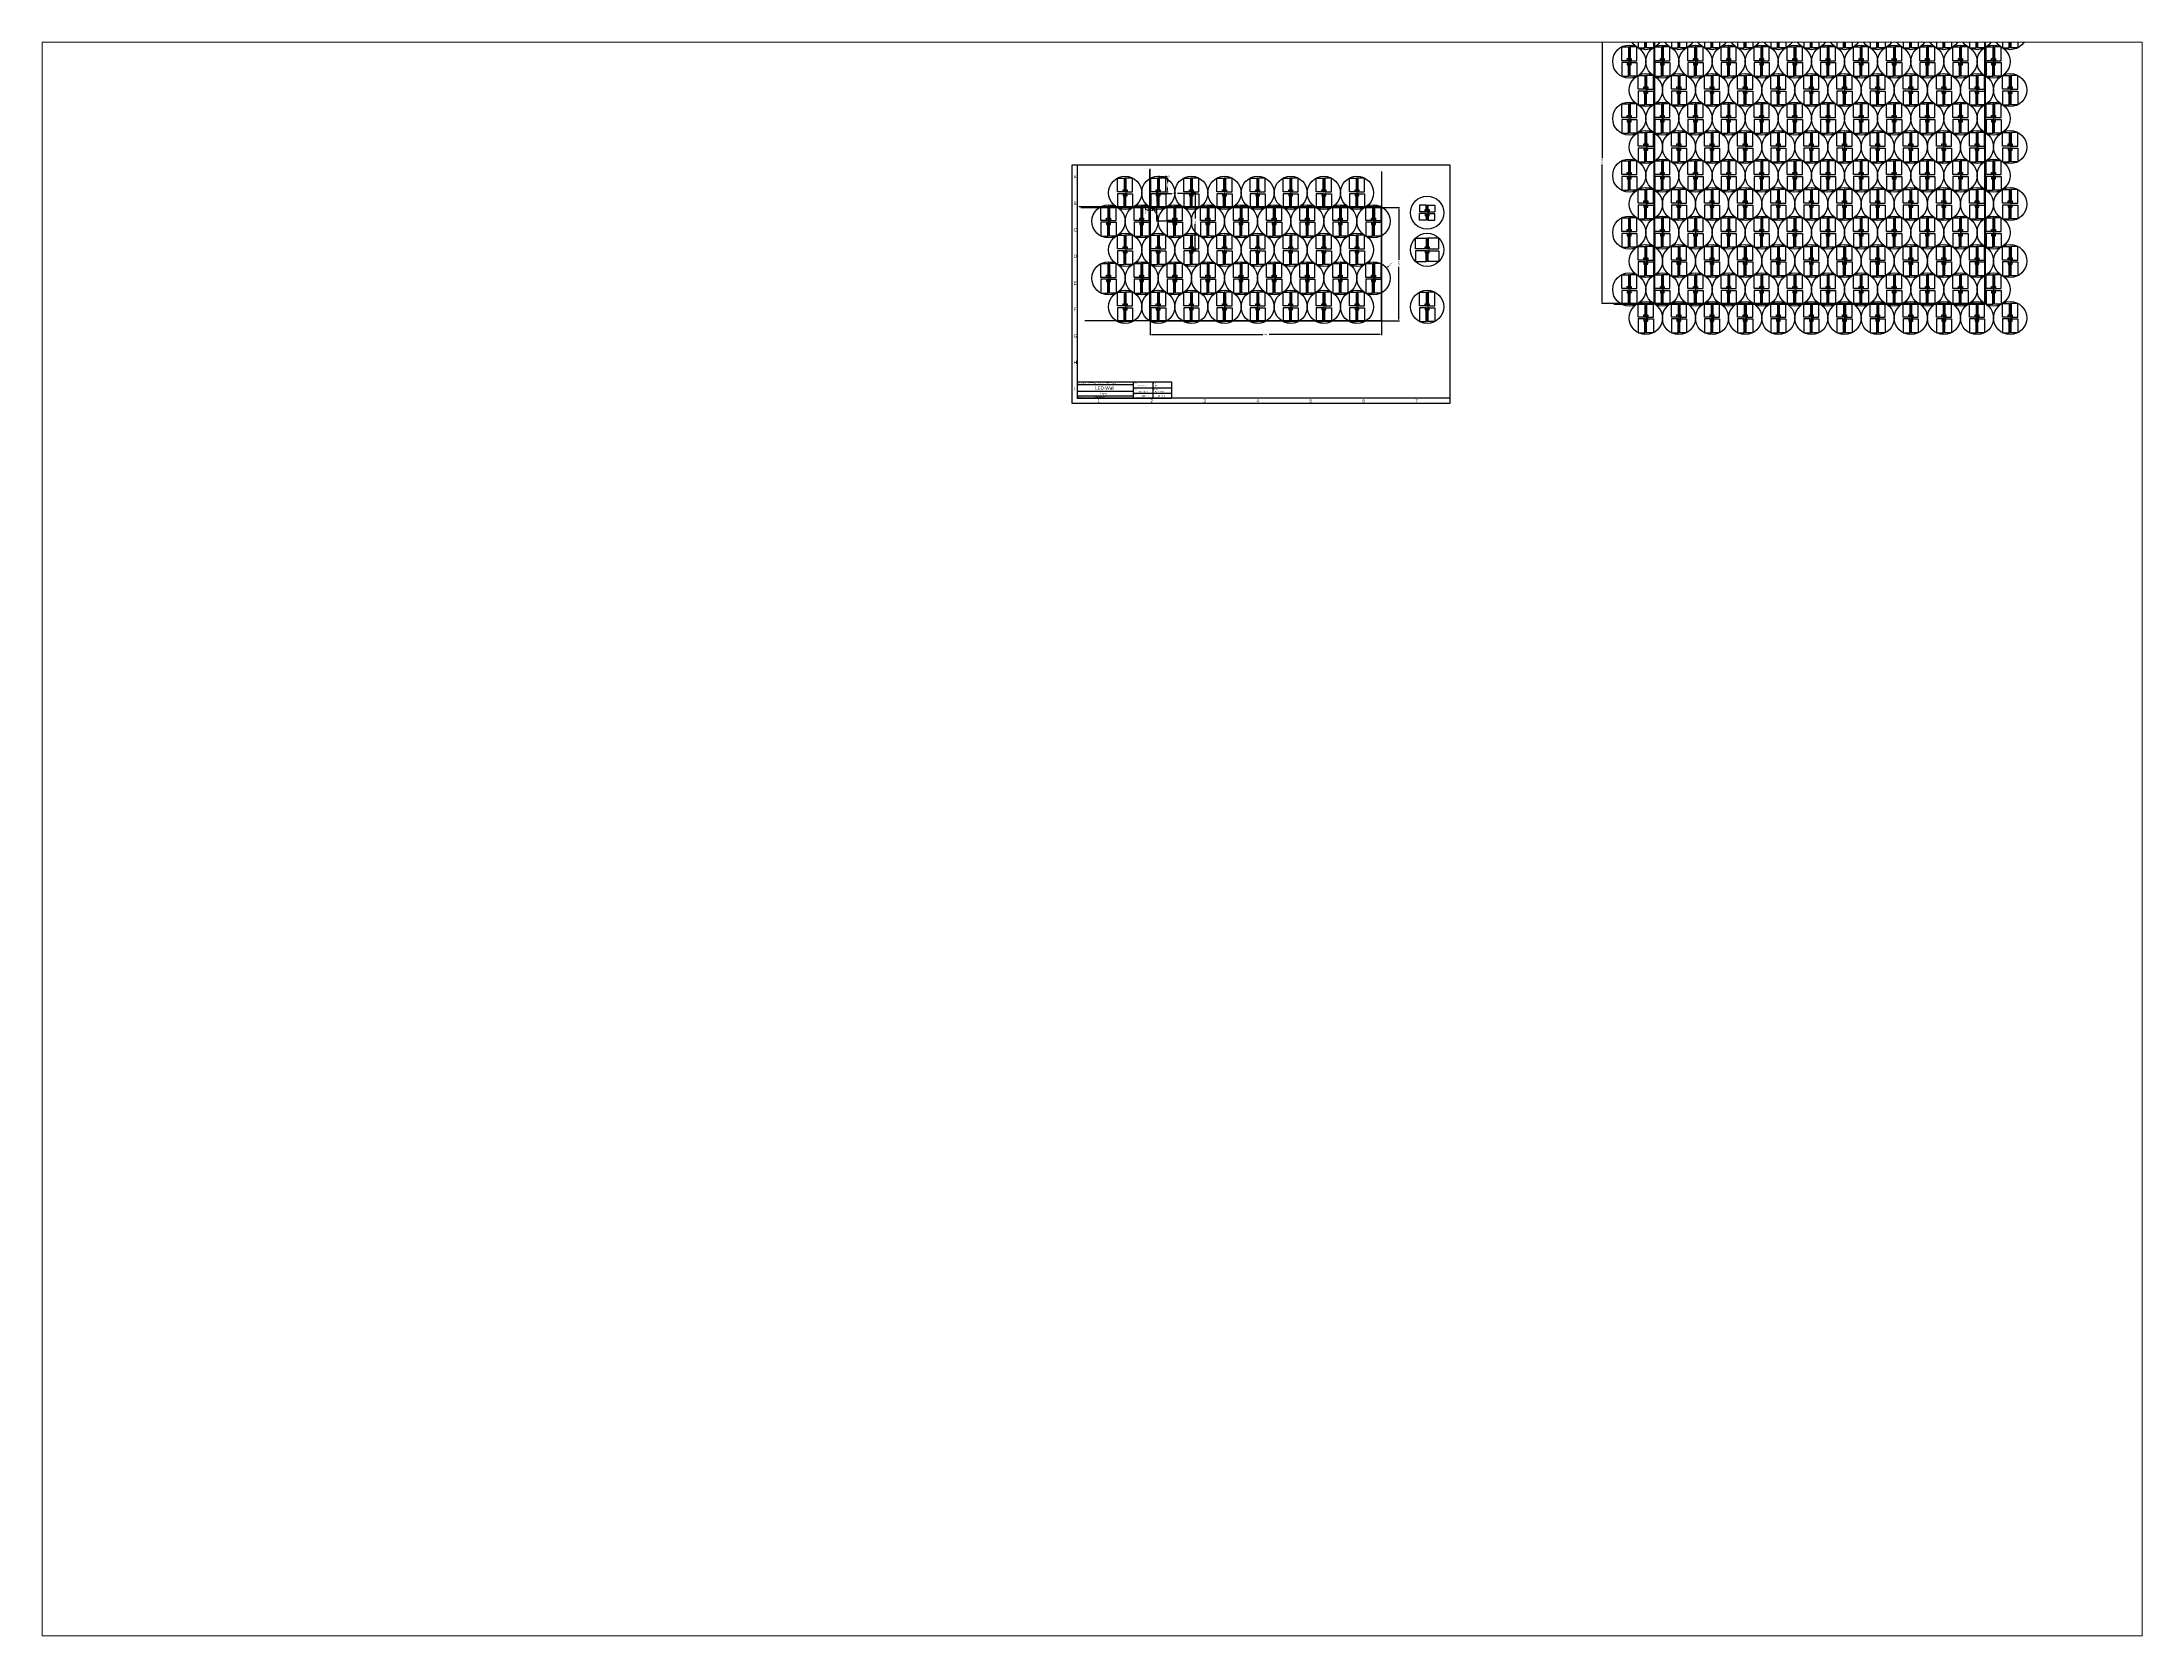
# Paper-space layout 'Layout1' of a CAD drawing. Extents: x 26 to 231, y 20 to 176.
# The model-space entities are those that its viewports show. They can reach past a viewport. Long polylines and large blocks are cut down to what shows.
import ezdxf
from ezdxf.enums import TextEntityAlignment as Align

# ---------------------------------------------------------------- set-up
doc = ezdxf.new("R2010")
doc.units = 0
doc.header["$LTSCALE"] = 0.2
doc.layers.get('Defpoints').update_dxf_attribs({"linetype": 'CONTINUOUS'})
for name, color, linetype in [('Bemassung', 5, 'CONTINUOUS'), ('Layout', 7, 'CONTINUOUS'), ('Platine', 6, 'CONTINUOUS'), ('RAHMEN', 5, 'CONTINUOUS')]:
    doc.layers.add(name, color=color, linetype=linetype)
doc.dimstyles.get("Standard").update_dxf_attribs({"dimtxt": 1, "dimasz": 1, "dimexe": 0.5, "dimexo": 0.2, "dimgap": 0.5, "dimtad": 0, "dimdec": 1, "dimzin": 0, "dimtxsty": 'Standard', "dimcen": 0.2, "dimadec": 1, "dimazin": 0, "dimtfac": 1, "dimtdec": 1, "dimtofl": 0, "dimtmove": 0, "dimatfit": 3, "dimfxl": 0, "dimtolj": 1, "dimtzin": 0, "dimarcsym": 0})

# ---------------------------------------------------------------- blocks, each defined once
blk = doc.blocks.new('Schrift_N')
at = {"layer": 'RAHMEN'}
for p, q in [((-0.1, 10.5), (41.9, 10.5)), ((-0.1, 5.5), (41.9, 5.5)), ((-0.1, 2), (41.9, 2)), ((41.9, 12.5), (41.9, 0)), ((41.9, 8), (70.9, 8)), ((41.9, 4), (70.9, 4)), ((56.9, 12.5), (56.9, 0))]:
    blk.add_line(p, q, dxfattribs=at)
blk.add_lwpolyline([(-0.1, 12.5), (70.9, 12.5), (70.9, 0), (-0.1, 0)], close=True, dxfattribs=at)
for s, p in [('Systemtechnik LEBER GmbH & Co KG, D-90571 Schwaig', (0.4, 11)), ('Zeichn.-Nr.:', (0.4, 0.5)), ('S-Nr.:', (42.4, 11)), ('Stand:', (42.4, 6.5)), ('Vers.:', (42.4, 2.5)), ('gez.:', (57.4, 11)), ('Datum:', (57.4, 6.5))]:
    blk.add_text(s, height=0.8, dxfattribs=at).set_placement(p)
for tag, height, p in [('BEZEICHNUNG', 1.5, (19.9, 3)), ('PROJEKT', 2.5, (20.4, 6.5))]:
    blk.add_attdef(tag, text='', height=height, dxfattribs=at).set_placement(p, align=Align.CENTER)
for tag, p, height in [('ZEICHNG.-NR', (12.9, 0.5), 1), ('SACHNUMMER', (45.9, 9), 1), ('STAND', (45.9, 4.5), 1), ('VERS', (48.4, 1), 1.5), ('BEARBEITER', (58.4, 9), 1), ('DATUM', (58.4, 4.5), 1), ('MASST', (60.4, 1), 1.5)]:
    blk.add_attdef(tag, p, '', height=height, dxfattribs=at)
blk = doc.blocks.new('RAHMEN4Q')
at = {"layer": 'RAHMEN'}
for p, q in [((0, 180), (285, 180)), ((0, 0), (0, 180)), ((4, 4), (4, 180)), ((285, 180), (285, 0)), ((285, 0), (0, 0)), ((285, 4), (4, 4))]:
    blk.add_line(p, q, dxfattribs=at)
for s, p in [('A', (1.1, 169.8)), ('B', (1.1, 149.8)), ('C', (1.1, 129.8)), ('D', (1.1, 109.8)), ('E', (1.1, 89.8)), ('F', (1.1, 69.8)), ('G', (1.1, 49.8)), ('H', (1.1, 29.8)), ('I', (1.1, 9.8)), ('1', (19.1, 0.8)), ('2', (59.1, 0.8)), ('3', (99.1, 0.8)), ('4', (139.1, 0.8)), ('5', (179.1, 0.8)), ('6', (219.1, 0.8)), ('7', (259.1, 0.8))]:
    blk.add_text(s, height=2.5, dxfattribs=at).set_placement(p)
blk = doc.blocks.new('*D3')
at = {"layer": 'Bemassung', "color": 0, "lineweight": -2}
for p, q in [((1769.6, 880.7), (1769.6, 879.9)), ((1770.6, 880.4), (1780.1, 880.4)), ((1793.6, 880.4), (1784.1, 880.4)), ((1794.6, 880.7), (1794.6, 879.9))]:
    blk.add_line(p, q, dxfattribs=at)
at = {"layer": 'Bemassung', "color": 0}
for points in [[(1770.6, 880.6), (1770.6, 880.2), (1769.6, 880.4)], [(1793.6, 880.6), (1793.6, 880.2), (1794.6, 880.4)]]:
    blk.add_solid(points, dxfattribs=at)
at = {"layer": 'Defpoints', "color": 0}
for p in [(1769.6, 880.9), (1794.6, 880.9), (1794.6, 880.4)]:
    blk.add_point(p, dxfattribs=at)
at = {"layer": 'Bemassung', "color": 0, "insert": (1782.1, 880.4), "char_height": 1, "attachment_point": 5}
blk.add_mtext('\\A1;25,0', dxfattribs=at)
blk = doc.blocks.new('*D4')
at = {"layer": 'Bemassung', "color": 0, "lineweight": -2}
for p, q in [((1769.4, 880.9), (1768.1, 880.9)), ((1768.6, 879.9), (1768.6, 874.3)), ((1781.9, 859.4), (1768.1, 859.4)), ((1768.6, 860.4), (1768.6, 870.5))]:
    blk.add_line(p, q, dxfattribs=at)
at = {"layer": 'Bemassung', "color": 0}
for points in [[(1768.4, 879.9), (1768.8, 879.9), (1768.6, 880.9)], [(1768.4, 860.4), (1768.8, 860.4), (1768.6, 859.4)]]:
    blk.add_solid(points, dxfattribs=at)
at = {"layer": 'Defpoints', "color": 0}
for p in [(1769.6, 880.9), (1768.6, 859.4), (1782.1, 859.4)]:
    blk.add_point(p, dxfattribs=at)
at = {"layer": 'Bemassung', "color": 0, "insert": (1768.6, 872.4), "char_height": 1, "attachment_point": 5, "rotation": 90}
blk.add_mtext('\\A1;21,5', dxfattribs=at)
blk = doc.blocks.new('*D5')
at = {"layer": 'Bemassung', "color": 0, "lineweight": -2}
for p, q in [((1775.5, 892), (1777.1, 892)), ((1776.6, 891), (1776.6, 888.6)), ((1775.5, 881.6), (1777.1, 881.6)), ((1776.6, 882.6), (1776.6, 885))]:
    blk.add_line(p, q, dxfattribs=at)
at = {"layer": 'Bemassung', "color": 0}
for points in [[(1776.5, 891), (1776.8, 891), (1776.6, 892)], [(1776.5, 882.6), (1776.8, 882.6), (1776.6, 881.6)]]:
    blk.add_solid(points, dxfattribs=at)
at = {"layer": 'Defpoints', "color": 0}
for p in [(1775.3, 892), (1776.6, 892), (1775.3, 881.6)]:
    blk.add_point(p, dxfattribs=at)
at = {"layer": 'Bemassung', "color": 0, "insert": (1776.6, 886.8), "char_height": 1, "attachment_point": 5, "rotation": 90}
blk.add_mtext('\\A1;10,4', dxfattribs=at)
blk = doc.blocks.new('*D6')
at = {"layer": 'Bemassung', "color": 0, "lineweight": -2}
for p, q in [((1770.2, 892.2), (1770.2, 893.7)), ((1771.2, 893.2), (1774.3, 893.2)), ((1775.3, 892.2), (1775.3, 893.7)), ((1775.3, 893.2), (1776.3, 893.2))]:
    blk.add_line(p, q, dxfattribs=at)
at = {"layer": 'Bemassung', "color": 0}
for points in [[(1771.2, 893.4), (1771.2, 893), (1770.2, 893.2)], [(1774.3, 893.4), (1774.3, 893), (1775.3, 893.2)]]:
    blk.add_solid(points, dxfattribs=at)
at = {"layer": 'Defpoints', "color": 0}
for p in [(1770.2, 892), (1775.3, 893.2), (1775.3, 892)]:
    blk.add_point(p, dxfattribs=at)
at = {"layer": 'Bemassung', "color": 0, "insert": (1777.7, 893.2), "char_height": 1, "attachment_point": 5}
blk.add_mtext('\\A1;5,1', dxfattribs=at)
blk = doc.blocks.new('*D7')
at = {"layer": 'Bemassung', "color": 0, "lineweight": -2}
for p, q in [((1794.8, 880.9), (1798.1, 880.9)), ((1797.6, 879.9), (1797.6, 861.4)), ((1797.6, 838.9), (1797.6, 857.4)), ((1794.8, 837.9), (1798.1, 837.9))]:
    blk.add_line(p, q, dxfattribs=at)
at = {"layer": 'Bemassung', "color": 0}
for points in [[(1797.4, 879.9), (1797.8, 879.9), (1797.6, 880.9)], [(1797.4, 838.9), (1797.8, 838.9), (1797.6, 837.9)]]:
    blk.add_solid(points, dxfattribs=at)
at = {"layer": 'Defpoints', "color": 0}
for p in [(1794.6, 880.9), (1794.6, 837.9), (1797.6, 837.9)]:
    blk.add_point(p, dxfattribs=at)
at = {"layer": 'Bemassung', "color": 0, "insert": (1797.6, 859.4), "char_height": 1, "attachment_point": 5, "rotation": 90}
blk.add_mtext('\\A1;43,0', dxfattribs=at)
blk = doc.blocks.new('*D8')
at = {"layer": 'Bemassung', "color": 0, "lineweight": -2}
for p, q in [((1762.1, 867.9), (1761.1, 867.9)), ((1763.1, 869.7), (1763.1, 867.4)), ((1763.6, 869.7), (1763.6, 867.4)), ((1764.6, 867.9), (1765.6, 867.9))]:
    blk.add_line(p, q, dxfattribs=at)
at = {"layer": 'Bemassung', "color": 0}
for points in [[(1762.1, 868.1), (1762.1, 867.7), (1763.1, 867.9)], [(1764.6, 868.1), (1764.6, 867.7), (1763.6, 867.9)]]:
    blk.add_solid(points, dxfattribs=at)
at = {"layer": 'Defpoints', "color": 0}
for p in [(1763.1, 869.9), (1763.6, 869.9), (1763.6, 867.9)]:
    blk.add_point(p, dxfattribs=at)
at = {"layer": 'Bemassung', "color": 0, "insert": (1767.1, 867.9), "char_height": 1, "attachment_point": 5}
blk.add_mtext('\\A1;0,5', dxfattribs=at)
blk = doc.blocks.new('*D9')
at = {"layer": 'Bemassung', "color": 0, "lineweight": -2}
for p, q in [((1760.1, 871.4), (1760.1, 872.4)), ((1762.9, 870.4), (1759.6, 870.4)), ((1762.9, 869.9), (1759.6, 869.9)), ((1760.1, 868.9), (1760.1, 867.9))]:
    blk.add_line(p, q, dxfattribs=at)
at = {"layer": 'Bemassung', "color": 0}
for points in [[(1759.9, 871.4), (1760.3, 871.4), (1760.1, 870.4)], [(1759.9, 868.9), (1760.3, 868.9), (1760.1, 869.9)]]:
    blk.add_solid(points, dxfattribs=at)
at = {"layer": 'Defpoints', "color": 0}
for p in [(1760.1, 869.9), (1763.1, 870.4), (1763.1, 869.9)]:
    blk.add_point(p, dxfattribs=at)
at = {"layer": 'Bemassung', "color": 0, "insert": (1760.1, 866.4), "char_height": 1, "attachment_point": 5, "rotation": 90}
blk.add_mtext('\\A1;0,5', dxfattribs=at)
blk = doc.blocks.new('*D10')
at = {"layer": 'Bemassung', "color": 0, "lineweight": -2}
for p, q in [((1943.4, 825.5), (1942.6, 824.9)), ((1931.9, 816.4), (1932.3, 816.4)), ((1932.1, 816.2), (1932.1, 816.6))]:
    blk.add_line(p, q, dxfattribs=at)
at = {"layer": 'Bemassung', "color": 0}
blk.add_solid([(1942.5, 825), (1942.7, 824.8), (1941.8, 824.3)], dxfattribs=at)
at = {"layer": 'Defpoints', "color": 0}
for p in [(1941.8, 824.3), (1922.4, 808.5)]:
    blk.add_point(p, dxfattribs=at)
at = {"layer": 'Bemassung', "color": 0, "insert": (1945.3, 827.1), "char_height": 1, "attachment_point": 5, "rotation": 38.991}
blk.add_mtext('\\A1;∅25,0', dxfattribs=at)
blk = doc.blocks.new('*D15')
at = {"layer": 'Bemassung', "color": 0, "lineweight": -2}
for p, q in [((2143.9, 1011.9), (2104.1, 1011.9)), ((2104.6, 1010.9), (2104.6, 907.1)), ((2104.6, 798.4), (2104.6, 902.2)), ((2143.9, 797.4), (2104.1, 797.4))]:
    blk.add_line(p, q, dxfattribs=at)
at = {"layer": 'Bemassung', "color": 0}
for points in [[(2104.4, 1010.9), (2104.8, 1010.9), (2104.6, 1011.9)], [(2104.4, 798.4), (2104.8, 798.4), (2104.6, 797.4)]]:
    blk.add_solid(points, dxfattribs=at)
at = {"layer": 'Defpoints', "color": 0}
for p in [(2104.6, 1011.9), (2144.1, 1011.9), (2144.1, 797.4)]:
    blk.add_point(p, dxfattribs=at)
at = {"layer": 'Bemassung', "color": 0, "insert": (2104.6, 904.7), "char_height": 1, "attachment_point": 5, "rotation": 90}
blk.add_mtext('\\A1;214,5', dxfattribs=at)

msp = doc.modelspace()

# ---------------------------------------------------------------- linework, layer by layer
at = {"layer": 'Bemassung'}
for p, q in [((1938.3, 869.9), (1951.6, 869.9)), ((1951.1, 868.9), (1951.1, 830.4)), ((1951.1, 785.4), (1951.1, 825.07)), ((1763.6, 784.2), (1763.6, 773.4)), ((1938.1, 784.2), (1938.1, 773.4)), ((1938.3, 784.4), (1951.6, 784.4)), ((1764.6, 773.9), (1848.43, 773.9)), ((1937.1, 773.9), (1853.27, 773.9))]:
    msp.add_line(p, q, dxfattribs=at)
for centre in [(2137.6, 1001.4), (2162.6, 1001.4), (2187.6, 1001.4), (2212.6, 1001.4), (2237.6, 1001.4), (2262.6, 1001.4), (2287.6, 1001.4), (2312.6, 1001.4), (2337.6, 1001.4), (2362.6, 1001.4), (2387.6, 1001.4), (2412.6, 1001.4), (2125.1, 979.9), (2150.1, 979.9), (2175.1, 979.9), (2200.1, 979.9), (2225.1, 979.9), (2250.1, 979.9), (2275.1, 979.9), (2300.1, 979.9), (2325.1, 979.9), (2350.1, 979.9), (2375.1, 979.9), (2400.1, 979.9), (2137.6, 958.4), (2162.6, 958.4), (2187.6, 958.4), (2212.6, 958.4), (2237.6, 958.4), (2262.6, 958.4), (2287.6, 958.4), (2312.6, 958.4), (2337.6, 958.4), (2362.6, 958.4), (2387.6, 958.4), (2412.6, 958.4), (2125.1, 936.9), (2150.1, 936.9), (2175.1, 936.9), (2200.1, 936.9), (2225.1, 936.9), (2250.1, 936.9), (2275.1, 936.9), (2300.1, 936.9), (2325.1, 936.9), (2350.1, 936.9), (2375.1, 936.9), (2400.1, 936.9), (2137.6, 915.4), (2162.6, 915.4), (2187.6, 915.4), (2212.6, 915.4), (2237.6, 915.4), (2262.6, 915.4), (2287.6, 915.4), (2312.6, 915.4), (2337.6, 915.4), (2362.6, 915.4), (2387.6, 915.4), (2412.6, 915.4), (2125.1, 893.9), (2150.1, 893.9), (2175.1, 893.9), (2200.1, 893.9), (2225.1, 893.9), (2250.1, 893.9), (2275.1, 893.9), (2300.1, 893.9), (2325.1, 893.9), (2350.1, 893.9), (2375.1, 893.9), (2400.1, 893.9), (1744.6, 880.9), (1769.6, 880.9), (1794.6, 880.9), (1819.6, 880.9), (1844.6, 880.9), (1869.6, 880.9), (1894.6, 880.9), (1919.6, 880.9), (1732.1, 859.4), (1757.1, 859.4), (1782.1, 859.4), (1807.1, 859.4), (1832.1, 859.4), (1857.1, 859.4), (1882.1, 859.4), (1907.1, 859.4), (1932.1, 859.4), (1972.6, 865.9), (2137.6, 872.4), (2162.6, 872.4), (2187.6, 872.4), (2212.6, 872.4), (2237.6, 872.4), (2262.6, 872.4), (2287.6, 872.4), (2312.6, 872.4), (2337.6, 872.4), (2362.6, 872.4), (2387.6, 872.4), (2412.6, 872.4), (2125.1, 850.9), (2150.1, 850.9), (2175.1, 850.9), (2200.1, 850.9), (2225.1, 850.9), (2250.1, 850.9), (2275.1, 850.9), (2300.1, 850.9), (2325.1, 850.9), (2350.1, 850.9), (2375.1, 850.9), (2400.1, 850.9), (1744.6, 837.9), (1769.6, 837.9), (1794.6, 837.9), (1819.6, 837.9), (1844.6, 837.9), (1869.6, 837.9), (1894.6, 837.9), (1919.6, 837.9), (1972.6, 837.9), (2137.6, 829.4), (2162.6, 829.4), (2187.6, 829.4), (2212.6, 829.4), (2237.6, 829.4), (2262.6, 829.4), (2287.6, 829.4), (2312.6, 829.4), (2337.6, 829.4), (2362.6, 829.4), (2387.6, 829.4), (2412.6, 829.4), (1732.1, 816.4), (1757.1, 816.4), (1782.1, 816.4), (1807.1, 816.4), (1832.1, 816.4), (1857.1, 816.4), (1882.1, 816.4), (1907.1, 816.4), (1932.1, 816.4), (2125.1, 807.9), (2150.1, 807.9), (2175.1, 807.9), (2200.1, 807.9), (2225.1, 807.9), (2250.1, 807.9), (2275.1, 807.9), (2300.1, 807.9), (2325.1, 807.9), (2350.1, 807.9), (2375.1, 807.9), (2400.1, 807.9), (1744.6, 794.9), (1769.6, 794.9), (1794.6, 794.9), (1819.6, 794.9), (1844.6, 794.9), (1869.6, 794.9), (1894.6, 794.9), (1919.6, 794.9), (1972.6, 794.9), (2137.6, 786.4), (2162.6, 786.4), (2187.6, 786.4), (2212.6, 786.4), (2237.6, 786.4), (2262.6, 786.4), (2287.6, 786.4), (2312.6, 786.4), (2337.6, 786.4), (2362.6, 786.4), (2387.6, 786.4), (2412.6, 786.4)]:
    msp.add_circle(centre, 12.5, dxfattribs=at)
for points in [[(1950.93, 868.9), (1951.27, 868.9), (1951.1, 869.9)], [(1950.93, 785.4), (1951.27, 785.4), (1951.1, 784.4)], [(1764.6, 774.07), (1764.6, 773.73), (1763.6, 773.9)], [(1937.1, 774.07), (1937.1, 773.73), (1938.1, 773.9)]]:
    msp.add_solid(points, dxfattribs=at)
at = {"layer": 'Layout'}
for p, q in [((2137.5, 1001.4), (2137.7, 1001.4)), ((2137.6, 1001.5), (2137.6, 1001.3)), ((2162.5, 1001.4), (2162.7, 1001.4)), ((2162.6, 1001.5), (2162.6, 1001.3)), ((2187.5, 1001.4), (2187.7, 1001.4)), ((2187.6, 1001.5), (2187.6, 1001.3)), ((2212.5, 1001.4), (2212.7, 1001.4)), ((2212.6, 1001.5), (2212.6, 1001.3)), ((2237.5, 1001.4), (2237.7, 1001.4)), ((2237.6, 1001.5), (2237.6, 1001.3)), ((2262.5, 1001.4), (2262.7, 1001.4)), ((2262.6, 1001.5), (2262.6, 1001.3)), ((2287.5, 1001.4), (2287.7, 1001.4)), ((2287.6, 1001.5), (2287.6, 1001.3)), ((2312.5, 1001.4), (2312.7, 1001.4)), ((2312.6, 1001.5), (2312.6, 1001.3)), ((2337.5, 1001.4), (2337.7, 1001.4)), ((2337.6, 1001.5), (2337.6, 1001.3)), ((2362.5, 1001.4), (2362.7, 1001.4)), ((2362.6, 1001.5), (2362.6, 1001.3)), ((2387.5, 1001.4), (2387.7, 1001.4)), ((2387.6, 1001.5), (2387.6, 1001.3)), ((2412.5, 1001.4), (2412.7, 1001.4)), ((2412.6, 1001.5), (2412.6, 1001.3)), ((2125, 979.9), (2125.2, 979.9)), ((2125.1, 980), (2125.1, 979.8)), ((2150, 979.9), (2150.2, 979.9)), ((2150.1, 980), (2150.1, 979.8)), ((2175, 979.9), (2175.2, 979.9)), ((2175.1, 980), (2175.1, 979.8)), ((2200, 979.9), (2200.2, 979.9)), ((2200.1, 980), (2200.1, 979.8)), ((2225, 979.9), (2225.2, 979.9)), ((2225.1, 980), (2225.1, 979.8)), ((2250, 979.9), (2250.2, 979.9)), ((2250.1, 980), (2250.1, 979.8)), ((2275, 979.9), (2275.2, 979.9)), ((2275.1, 980), (2275.1, 979.8)), ((2300, 979.9), (2300.2, 979.9)), ((2300.1, 980), (2300.1, 979.8)), ((2325, 979.9), (2325.2, 979.9)), ((2325.1, 980), (2325.1, 979.8)), ((2350, 979.9), (2350.2, 979.9)), ((2350.1, 980), (2350.1, 979.8)), ((2375, 979.9), (2375.2, 979.9)), ((2375.1, 980), (2375.1, 979.8)), ((2400, 979.9), (2400.2, 979.9)), ((2400.1, 980), (2400.1, 979.8)), ((2137.5, 958.4), (2137.7, 958.4)), ((2137.6, 958.5), (2137.6, 958.3)), ((2162.5, 958.4), (2162.7, 958.4)), ((2162.6, 958.5), (2162.6, 958.3)), ((2187.5, 958.4), (2187.7, 958.4)), ((2187.6, 958.5), (2187.6, 958.3)), ((2212.5, 958.4), (2212.7, 958.4)), ((2212.6, 958.5), (2212.6, 958.3)), ((2237.5, 958.4), (2237.7, 958.4)), ((2237.6, 958.5), (2237.6, 958.3)), ((2262.5, 958.4), (2262.7, 958.4)), ((2262.6, 958.5), (2262.6, 958.3)), ((2287.5, 958.4), (2287.7, 958.4)), ((2287.6, 958.5), (2287.6, 958.3)), ((2312.5, 958.4), (2312.7, 958.4)), ((2312.6, 958.5), (2312.6, 958.3)), ((2337.5, 958.4), (2337.7, 958.4)), ((2337.6, 958.5), (2337.6, 958.3)), ((2362.5, 958.4), (2362.7, 958.4)), ((2362.6, 958.5), (2362.6, 958.3)), ((2387.5, 958.4), (2387.7, 958.4)), ((2387.6, 958.5), (2387.6, 958.3)), ((2412.5, 958.4), (2412.7, 958.4)), ((2412.6, 958.5), (2412.6, 958.3)), ((2125, 936.9), (2125.2, 936.9)), ((2125.1, 937), (2125.1, 936.8)), ((2150, 936.9), (2150.2, 936.9)), ((2150.1, 937), (2150.1, 936.8)), ((2175, 936.9), (2175.2, 936.9)), ((2175.1, 937), (2175.1, 936.8)), ((2200, 936.9), (2200.2, 936.9)), ((2200.1, 937), (2200.1, 936.8)), ((2225, 936.9), (2225.2, 936.9)), ((2225.1, 937), (2225.1, 936.8)), ((2250, 936.9), (2250.2, 936.9)), ((2250.1, 937), (2250.1, 936.8)), ((2275, 936.9), (2275.2, 936.9)), ((2275.1, 937), (2275.1, 936.8)), ((2300, 936.9), (2300.2, 936.9)), ((2300.1, 937), (2300.1, 936.8)), ((2325, 936.9), (2325.2, 936.9)), ((2325.1, 937), (2325.1, 936.8)), ((2350, 936.9), (2350.2, 936.9)), ((2350.1, 937), (2350.1, 936.8)), ((2375, 936.9), (2375.2, 936.9)), ((2375.1, 937), (2375.1, 936.8)), ((2400, 936.9), (2400.2, 936.9)), ((2400.1, 937), (2400.1, 936.8)), ((2137.5, 915.4), (2137.7, 915.4)), ((2137.6, 915.5), (2137.6, 915.3)), ((2162.5, 915.4), (2162.7, 915.4)), ((2162.6, 915.5), (2162.6, 915.3)), ((2187.5, 915.4), (2187.7, 915.4)), ((2187.6, 915.5), (2187.6, 915.3)), ((2212.5, 915.4), (2212.7, 915.4)), ((2212.6, 915.5), (2212.6, 915.3)), ((2237.5, 915.4), (2237.7, 915.4)), ((2237.6, 915.5), (2237.6, 915.3)), ((2262.5, 915.4), (2262.7, 915.4)), ((2262.6, 915.5), (2262.6, 915.3)), ((2287.5, 915.4), (2287.7, 915.4)), ((2287.6, 915.5), (2287.6, 915.3)), ((2312.5, 915.4), (2312.7, 915.4)), ((2312.6, 915.5), (2312.6, 915.3)), ((2337.5, 915.4), (2337.7, 915.4)), ((2337.6, 915.5), (2337.6, 915.3)), ((2362.5, 915.4), (2362.7, 915.4)), ((2362.6, 915.5), (2362.6, 915.3)), ((2387.5, 915.4), (2387.7, 915.4)), ((2387.6, 915.5), (2387.6, 915.3)), ((2412.5, 915.4), (2412.7, 915.4)), ((2412.6, 915.5), (2412.6, 915.3)), ((2125, 893.9), (2125.2, 893.9)), ((2125.1, 894), (2125.1, 893.8)), ((2150, 893.9), (2150.2, 893.9)), ((2150.1, 894), (2150.1, 893.8)), ((2175, 893.9), (2175.2, 893.9)), ((2175.1, 894), (2175.1, 893.8)), ((2200, 893.9), (2200.2, 893.9)), ((2200.1, 894), (2200.1, 893.8)), ((2225, 893.9), (2225.2, 893.9)), ((2225.1, 894), (2225.1, 893.8)), ((2250, 893.9), (2250.2, 893.9)), ((2250.1, 894), (2250.1, 893.8)), ((2275, 893.9), (2275.2, 893.9)), ((2275.1, 894), (2275.1, 893.8)), ((2300, 893.9), (2300.2, 893.9)), ((2300.1, 894), (2300.1, 893.8)), ((2325, 893.9), (2325.2, 893.9)), ((2325.1, 894), (2325.1, 893.8)), ((2350, 893.9), (2350.2, 893.9)), ((2350.1, 894), (2350.1, 893.8)), ((2375, 893.9), (2375.2, 893.9)), ((2375.1, 894), (2375.1, 893.8)), ((2400, 893.9), (2400.2, 893.9)), ((2400.1, 894), (2400.1, 893.8)), ((1744.5, 880.9), (1744.7, 880.9)), ((1744.6, 881), (1744.6, 880.8)), ((1769.5, 880.9), (1769.7, 880.9)), ((1769.6, 881), (1769.6, 880.8)), ((1794.5, 880.9), (1794.7, 880.9)), ((1794.6, 881), (1794.6, 880.8)), ((1819.5, 880.9), (1819.7, 880.9)), ((1819.6, 881), (1819.6, 880.8)), ((1844.5, 880.9), (1844.7, 880.9)), ((1844.6, 881), (1844.6, 880.8)), ((1869.5, 880.9), (1869.7, 880.9)), ((1869.6, 881), (1869.6, 880.8)), ((1894.5, 880.9), (1894.7, 880.9)), ((1894.6, 881), (1894.6, 880.8)), ((1919.5, 880.9), (1919.7, 880.9)), ((1919.6, 881), (1919.6, 880.8)), ((2137.5, 872.4), (2137.7, 872.4)), ((2137.6, 872.5), (2137.6, 872.3)), ((2162.5, 872.4), (2162.7, 872.4)), ((2162.6, 872.5), (2162.6, 872.3)), ((2187.5, 872.4), (2187.7, 872.4)), ((2187.6, 872.5), (2187.6, 872.3)), ((2212.5, 872.4), (2212.7, 872.4)), ((2212.6, 872.5), (2212.6, 872.3)), ((2237.5, 872.4), (2237.7, 872.4)), ((2237.6, 872.5), (2237.6, 872.3)), ((2262.5, 872.4), (2262.7, 872.4)), ((2262.6, 872.5), (2262.6, 872.3)), ((2287.5, 872.4), (2287.7, 872.4)), ((2287.6, 872.5), (2287.6, 872.3)), ((2312.5, 872.4), (2312.7, 872.4)), ((2312.6, 872.5), (2312.6, 872.3)), ((2337.5, 872.4), (2337.7, 872.4)), ((2337.6, 872.5), (2337.6, 872.3)), ((2362.5, 872.4), (2362.7, 872.4)), ((2362.6, 872.5), (2362.6, 872.3)), ((2387.5, 872.4), (2387.7, 872.4)), ((2387.6, 872.5), (2387.6, 872.3)), ((2412.5, 872.4), (2412.7, 872.4)), ((2412.6, 872.5), (2412.6, 872.3)), ((1732, 859.4), (1732.2, 859.4)), ((1732.1, 859.5), (1732.1, 859.3)), ((1757, 859.4), (1757.2, 859.4)), ((1757.1, 859.5), (1757.1, 859.3)), ((1782, 859.4), (1782.2, 859.4)), ((1782.1, 859.5), (1782.1, 859.3)), ((1807, 859.4), (1807.2, 859.4)), ((1807.1, 859.5), (1807.1, 859.3)), ((1832, 859.4), (1832.2, 859.4)), ((1832.1, 859.5), (1832.1, 859.3)), ((1857, 859.4), (1857.2, 859.4)), ((1857.1, 859.5), (1857.1, 859.3)), ((1882, 859.4), (1882.2, 859.4)), ((1882.1, 859.5), (1882.1, 859.3)), ((1907, 859.4), (1907.2, 859.4)), ((1907.1, 859.5), (1907.1, 859.3)), ((1932, 859.4), (1932.2, 859.4)), ((1932.1, 859.5), (1932.1, 859.3)), ((1971.95, 871.65), (1966.9, 871.65)), ((1966.9, 871.65), (1966.9, 866.6)), ((1971.95, 866.6), (1966.9, 866.6)), ((1971.95, 865.2), (1966.9, 865.2)), ((1966.9, 860.15), (1966.9, 865.2)), ((1971.95, 860.15), (1966.9, 860.15)), ((1971.95, 866.6), (1971.95, 871.65)), ((1971.95, 865.2), (1971.95, 860.15)), ((1972.5, 865.9), (1972.7, 865.9)), ((1972.6, 866), (1972.6, 865.8)), ((1973.25, 866.6), (1973.25, 871.65)), ((1973.25, 871.65), (1978.3, 871.65)), ((1973.25, 866.6), (1978.3, 866.6)), ((1973.25, 865.2), (1978.3, 865.2)), ((1973.25, 865.2), (1973.25, 860.15)), ((1973.25, 860.15), (1978.3, 860.15)), ((1978.3, 871.65), (1978.3, 866.6)), ((1978.3, 860.15), (1978.3, 865.2)), ((2125, 850.9), (2125.2, 850.9)), ((2125.1, 851), (2125.1, 850.8)), ((2150, 850.9), (2150.2, 850.9)), ((2150.1, 851), (2150.1, 850.8)), ((2175, 850.9), (2175.2, 850.9)), ((2175.1, 851), (2175.1, 850.8)), ((2200, 850.9), (2200.2, 850.9)), ((2200.1, 851), (2200.1, 850.8)), ((2225, 850.9), (2225.2, 850.9)), ((2225.1, 851), (2225.1, 850.8)), ((2250, 850.9), (2250.2, 850.9)), ((2250.1, 851), (2250.1, 850.8)), ((2275, 850.9), (2275.2, 850.9)), ((2275.1, 851), (2275.1, 850.8)), ((2300, 850.9), (2300.2, 850.9)), ((2300.1, 851), (2300.1, 850.8)), ((2325, 850.9), (2325.2, 850.9)), ((2325.1, 851), (2325.1, 850.8)), ((2350, 850.9), (2350.2, 850.9)), ((2350.1, 851), (2350.1, 850.8)), ((2375, 850.9), (2375.2, 850.9)), ((2375.1, 851), (2375.1, 850.8)), ((2400, 850.9), (2400.2, 850.9)), ((2400.1, 851), (2400.1, 850.8)), ((1744.5, 837.9), (1744.7, 837.9)), ((1744.6, 838), (1744.6, 837.8)), ((1769.5, 837.9), (1769.7, 837.9)), ((1769.6, 838), (1769.6, 837.8)), ((1794.5, 837.9), (1794.7, 837.9)), ((1794.6, 838), (1794.6, 837.8)), ((1819.5, 837.9), (1819.7, 837.9)), ((1819.6, 838), (1819.6, 837.8)), ((1844.5, 837.9), (1844.7, 837.9)), ((1844.6, 838), (1844.6, 837.8)), ((1869.5, 837.9), (1869.7, 837.9)), ((1869.6, 838), (1869.6, 837.8)), ((1894.5, 837.9), (1894.7, 837.9)), ((1894.6, 838), (1894.6, 837.8)), ((1919.5, 837.9), (1919.7, 837.9)), ((1919.6, 838), (1919.6, 837.8)), ((1972.5, 837.9), (1972.7, 837.9)), ((1972.6, 838), (1972.6, 837.8)), ((2137.5, 829.4), (2137.7, 829.4)), ((2137.6, 829.5), (2137.6, 829.3)), ((2162.5, 829.4), (2162.7, 829.4)), ((2162.6, 829.5), (2162.6, 829.3)), ((2187.5, 829.4), (2187.7, 829.4)), ((2187.6, 829.5), (2187.6, 829.3)), ((2212.5, 829.4), (2212.7, 829.4)), ((2212.6, 829.5), (2212.6, 829.3)), ((2237.5, 829.4), (2237.7, 829.4)), ((2237.6, 829.5), (2237.6, 829.3)), ((2262.5, 829.4), (2262.7, 829.4)), ((2262.6, 829.5), (2262.6, 829.3)), ((2287.5, 829.4), (2287.7, 829.4)), ((2287.6, 829.5), (2287.6, 829.3)), ((2312.5, 829.4), (2312.7, 829.4)), ((2312.6, 829.5), (2312.6, 829.3)), ((2337.5, 829.4), (2337.7, 829.4)), ((2337.6, 829.5), (2337.6, 829.3)), ((2362.5, 829.4), (2362.7, 829.4)), ((2362.6, 829.5), (2362.6, 829.3)), ((2387.5, 829.4), (2387.7, 829.4)), ((2387.6, 829.5), (2387.6, 829.3)), ((2412.5, 829.4), (2412.7, 829.4)), ((2412.6, 829.5), (2412.6, 829.3)), ((1732, 816.4), (1732.2, 816.4)), ((1732.1, 816.5), (1732.1, 816.3)), ((1757, 816.4), (1757.2, 816.4)), ((1757.1, 816.5), (1757.1, 816.3)), ((1782, 816.4), (1782.2, 816.4)), ((1782.1, 816.5), (1782.1, 816.3)), ((1807, 816.4), (1807.2, 816.4)), ((1807.1, 816.5), (1807.1, 816.3)), ((1832, 816.4), (1832.2, 816.4)), ((1832.1, 816.5), (1832.1, 816.3)), ((1857, 816.4), (1857.2, 816.4)), ((1857.1, 816.5), (1857.1, 816.3)), ((1882, 816.4), (1882.2, 816.4)), ((1882.1, 816.5), (1882.1, 816.3)), ((1907, 816.4), (1907.2, 816.4)), ((1907.1, 816.5), (1907.1, 816.3)), ((1932, 816.4), (1932.2, 816.4)), ((1932.1, 816.5), (1932.1, 816.3)), ((1744.5, 794.9), (1744.7, 794.9)), ((1744.6, 795), (1744.6, 794.8)), ((1769.5, 794.9), (1769.7, 794.9)), ((1769.6, 795), (1769.6, 794.8)), ((1794.5, 794.9), (1794.7, 794.9)), ((1794.6, 795), (1794.6, 794.8)), ((1819.5, 794.9), (1819.7, 794.9)), ((1819.6, 795), (1819.6, 794.8)), ((1844.5, 794.9), (1844.7, 794.9)), ((1844.6, 795), (1844.6, 794.8)), ((1869.5, 794.9), (1869.7, 794.9)), ((1869.6, 795), (1869.6, 794.8)), ((1894.5, 794.9), (1894.7, 794.9)), ((1894.6, 795), (1894.6, 794.8)), ((1919.5, 794.9), (1919.7, 794.9)), ((1919.6, 795), (1919.6, 794.8)), ((1972.5, 794.9), (1972.7, 794.9)), ((1972.6, 795), (1972.6, 794.8)), ((2125, 807.9), (2125.2, 807.9)), ((2125.1, 808), (2125.1, 807.8)), ((2150, 807.9), (2150.2, 807.9)), ((2150.1, 808), (2150.1, 807.8)), ((2175, 807.9), (2175.2, 807.9)), ((2175.1, 808), (2175.1, 807.8)), ((2200, 807.9), (2200.2, 807.9)), ((2200.1, 808), (2200.1, 807.8)), ((2225, 807.9), (2225.2, 807.9)), ((2225.1, 808), (2225.1, 807.8)), ((2250, 807.9), (2250.2, 807.9)), ((2250.1, 808), (2250.1, 807.8)), ((2275, 807.9), (2275.2, 807.9)), ((2275.1, 808), (2275.1, 807.8)), ((2300, 807.9), (2300.2, 807.9)), ((2300.1, 808), (2300.1, 807.8)), ((2325, 807.9), (2325.2, 807.9)), ((2325.1, 808), (2325.1, 807.8)), ((2350, 807.9), (2350.2, 807.9)), ((2350.1, 808), (2350.1, 807.8)), ((2375, 807.9), (2375.2, 807.9)), ((2375.1, 808), (2375.1, 807.8)), ((2400, 807.9), (2400.2, 807.9)), ((2400.1, 808), (2400.1, 807.8)), ((2137.5, 786.4), (2137.7, 786.4)), ((2137.6, 786.5), (2137.6, 786.3)), ((2162.5, 786.4), (2162.7, 786.4)), ((2162.6, 786.5), (2162.6, 786.3)), ((2187.5, 786.4), (2187.7, 786.4)), ((2187.6, 786.5), (2187.6, 786.3)), ((2212.5, 786.4), (2212.7, 786.4)), ((2212.6, 786.5), (2212.6, 786.3)), ((2237.5, 786.4), (2237.7, 786.4)), ((2237.6, 786.5), (2237.6, 786.3)), ((2262.5, 786.4), (2262.7, 786.4)), ((2262.6, 786.5), (2262.6, 786.3)), ((2287.5, 786.4), (2287.7, 786.4)), ((2287.6, 786.5), (2287.6, 786.3)), ((2312.5, 786.4), (2312.7, 786.4)), ((2312.6, 786.5), (2312.6, 786.3)), ((2337.5, 786.4), (2337.7, 786.4)), ((2337.6, 786.5), (2337.6, 786.3)), ((2362.5, 786.4), (2362.7, 786.4)), ((2362.6, 786.5), (2362.6, 786.3)), ((2387.5, 786.4), (2387.7, 786.4)), ((2387.6, 786.5), (2387.6, 786.3)), ((2412.5, 786.4), (2412.7, 786.4)), ((2412.6, 786.5), (2412.6, 786.3))]:
    msp.add_line(p, q, dxfattribs=at)
for points in [[(2136.95, 1002.1), (2131.9, 1002.1), (2131.9, 1012.5), (2136.95, 1012.5)], [(2136.95, 1000.7), (2131.9, 1000.7), (2131.9, 990.3), (2136.95, 990.3)], [(2136.15, 1003.75), (2136.95, 1003.75), (2136.95, 1002.1), (2136.15, 1002.1)], [(2136.15, 999.05), (2136.95, 999.05), (2136.95, 1000.7), (2136.15, 1000.7)], [(2137.3, 1002.1), (2137.9, 1002.1), (2137.9, 1012.5), (2137.3, 1012.5)], [(2137.3, 1003.75), (2137.9, 1003.75), (2137.9, 1002.1), (2137.3, 1002.1)], [(2137.3, 999.05), (2137.9, 999.05), (2137.9, 1000.7), (2137.3, 1000.7)], [(2137.3, 1000.7), (2137.9, 1000.7), (2137.9, 990.3), (2137.3, 990.3)], [(2138.25, 1002.1), (2143.3, 1002.1), (2143.3, 1012.5), (2138.25, 1012.5)], [(2138.25, 1003.75), (2139.05, 1003.75), (2139.05, 1002.1), (2138.25, 1002.1)], [(2138.25, 999.05), (2139.05, 999.05), (2139.05, 1000.7), (2138.25, 1000.7)], [(2138.25, 1000.7), (2143.3, 1000.7), (2143.3, 990.3), (2138.25, 990.3)], [(2161.95, 1002.1), (2156.9, 1002.1), (2156.9, 1012.5), (2161.95, 1012.5)], [(2161.95, 1000.7), (2156.9, 1000.7), (2156.9, 990.3), (2161.95, 990.3)], [(2161.15, 1003.75), (2161.95, 1003.75), (2161.95, 1002.1), (2161.15, 1002.1)], [(2161.15, 999.05), (2161.95, 999.05), (2161.95, 1000.7), (2161.15, 1000.7)], [(2162.3, 1002.1), (2162.9, 1002.1), (2162.9, 1012.5), (2162.3, 1012.5)], [(2162.3, 1003.75), (2162.9, 1003.75), (2162.9, 1002.1), (2162.3, 1002.1)], [(2162.3, 999.05), (2162.9, 999.05), (2162.9, 1000.7), (2162.3, 1000.7)], [(2162.3, 1000.7), (2162.9, 1000.7), (2162.9, 990.3), (2162.3, 990.3)], [(2163.25, 1002.1), (2168.3, 1002.1), (2168.3, 1012.5), (2163.25, 1012.5)], [(2163.25, 1003.75), (2164.05, 1003.75), (2164.05, 1002.1), (2163.25, 1002.1)], [(2163.25, 999.05), (2164.05, 999.05), (2164.05, 1000.7), (2163.25, 1000.7)], [(2163.25, 1000.7), (2168.3, 1000.7), (2168.3, 990.3), (2163.25, 990.3)], [(2186.95, 1002.1), (2181.9, 1002.1), (2181.9, 1012.5), (2186.95, 1012.5)], [(2186.95, 1000.7), (2181.9, 1000.7), (2181.9, 990.3), (2186.95, 990.3)], [(2186.15, 1003.75), (2186.95, 1003.75), (2186.95, 1002.1), (2186.15, 1002.1)], [(2186.15, 999.05), (2186.95, 999.05), (2186.95, 1000.7), (2186.15, 1000.7)], [(2187.3, 1002.1), (2187.9, 1002.1), (2187.9, 1012.5), (2187.3, 1012.5)], [(2187.3, 1003.75), (2187.9, 1003.75), (2187.9, 1002.1), (2187.3, 1002.1)], [(2187.3, 999.05), (2187.9, 999.05), (2187.9, 1000.7), (2187.3, 1000.7)], [(2187.3, 1000.7), (2187.9, 1000.7), (2187.9, 990.3), (2187.3, 990.3)], [(2188.25, 1002.1), (2193.3, 1002.1), (2193.3, 1012.5), (2188.25, 1012.5)], [(2188.25, 1003.75), (2189.05, 1003.75), (2189.05, 1002.1), (2188.25, 1002.1)], [(2188.25, 999.05), (2189.05, 999.05), (2189.05, 1000.7), (2188.25, 1000.7)], [(2188.25, 1000.7), (2193.3, 1000.7), (2193.3, 990.3), (2188.25, 990.3)], [(2211.95, 1002.1), (2206.9, 1002.1), (2206.9, 1012.5), (2211.95, 1012.5)], [(2211.95, 1000.7), (2206.9, 1000.7), (2206.9, 990.3), (2211.95, 990.3)], [(2211.15, 1003.75), (2211.95, 1003.75), (2211.95, 1002.1), (2211.15, 1002.1)], [(2211.15, 999.05), (2211.95, 999.05), (2211.95, 1000.7), (2211.15, 1000.7)], [(2212.3, 1002.1), (2212.9, 1002.1), (2212.9, 1012.5), (2212.3, 1012.5)], [(2212.3, 1003.75), (2212.9, 1003.75), (2212.9, 1002.1), (2212.3, 1002.1)], [(2212.3, 999.05), (2212.9, 999.05), (2212.9, 1000.7), (2212.3, 1000.7)], [(2212.3, 1000.7), (2212.9, 1000.7), (2212.9, 990.3), (2212.3, 990.3)], [(2213.25, 1002.1), (2218.3, 1002.1), (2218.3, 1012.5), (2213.25, 1012.5)], [(2213.25, 1003.75), (2214.05, 1003.75), (2214.05, 1002.1), (2213.25, 1002.1)], [(2213.25, 999.05), (2214.05, 999.05), (2214.05, 1000.7), (2213.25, 1000.7)], [(2213.25, 1000.7), (2218.3, 1000.7), (2218.3, 990.3), (2213.25, 990.3)], [(2236.95, 1002.1), (2231.9, 1002.1), (2231.9, 1012.5), (2236.95, 1012.5)], [(2236.95, 1000.7), (2231.9, 1000.7), (2231.9, 990.3), (2236.95, 990.3)], [(2236.15, 1003.75), (2236.95, 1003.75), (2236.95, 1002.1), (2236.15, 1002.1)], [(2236.15, 999.05), (2236.95, 999.05), (2236.95, 1000.7), (2236.15, 1000.7)], [(2237.3, 1002.1), (2237.9, 1002.1), (2237.9, 1012.5), (2237.3, 1012.5)], [(2237.3, 1003.75), (2237.9, 1003.75), (2237.9, 1002.1), (2237.3, 1002.1)], [(2237.3, 999.05), (2237.9, 999.05), (2237.9, 1000.7), (2237.3, 1000.7)], [(2237.3, 1000.7), (2237.9, 1000.7), (2237.9, 990.3), (2237.3, 990.3)], [(2238.25, 1002.1), (2243.3, 1002.1), (2243.3, 1012.5), (2238.25, 1012.5)], [(2238.25, 1003.75), (2239.05, 1003.75), (2239.05, 1002.1), (2238.25, 1002.1)], [(2238.25, 999.05), (2239.05, 999.05), (2239.05, 1000.7), (2238.25, 1000.7)], [(2238.25, 1000.7), (2243.3, 1000.7), (2243.3, 990.3), (2238.25, 990.3)], [(2261.95, 1002.1), (2256.9, 1002.1), (2256.9, 1012.5), (2261.95, 1012.5)], [(2261.95, 1000.7), (2256.9, 1000.7), (2256.9, 990.3), (2261.95, 990.3)], [(2261.15, 1003.75), (2261.95, 1003.75), (2261.95, 1002.1), (2261.15, 1002.1)], [(2261.15, 999.05), (2261.95, 999.05), (2261.95, 1000.7), (2261.15, 1000.7)], [(2262.3, 1002.1), (2262.9, 1002.1), (2262.9, 1012.5), (2262.3, 1012.5)], [(2262.3, 1003.75), (2262.9, 1003.75), (2262.9, 1002.1), (2262.3, 1002.1)], [(2262.3, 999.05), (2262.9, 999.05), (2262.9, 1000.7), (2262.3, 1000.7)], [(2262.3, 1000.7), (2262.9, 1000.7), (2262.9, 990.3), (2262.3, 990.3)], [(2263.25, 1002.1), (2268.3, 1002.1), (2268.3, 1012.5), (2263.25, 1012.5)], [(2263.25, 1003.75), (2264.05, 1003.75), (2264.05, 1002.1), (2263.25, 1002.1)], [(2263.25, 999.05), (2264.05, 999.05), (2264.05, 1000.7), (2263.25, 1000.7)], [(2263.25, 1000.7), (2268.3, 1000.7), (2268.3, 990.3), (2263.25, 990.3)], [(2286.95, 1002.1), (2281.9, 1002.1), (2281.9, 1012.5), (2286.95, 1012.5)], [(2286.95, 1000.7), (2281.9, 1000.7), (2281.9, 990.3), (2286.95, 990.3)], [(2286.15, 1003.75), (2286.95, 1003.75), (2286.95, 1002.1), (2286.15, 1002.1)], [(2286.15, 999.05), (2286.95, 999.05), (2286.95, 1000.7), (2286.15, 1000.7)], [(2287.3, 1002.1), (2287.9, 1002.1), (2287.9, 1012.5), (2287.3, 1012.5)], [(2287.3, 1003.75), (2287.9, 1003.75), (2287.9, 1002.1), (2287.3, 1002.1)], [(2287.3, 999.05), (2287.9, 999.05), (2287.9, 1000.7), (2287.3, 1000.7)], [(2287.3, 1000.7), (2287.9, 1000.7), (2287.9, 990.3), (2287.3, 990.3)], [(2288.25, 1002.1), (2293.3, 1002.1), (2293.3, 1012.5), (2288.25, 1012.5)], [(2288.25, 1003.75), (2289.05, 1003.75), (2289.05, 1002.1), (2288.25, 1002.1)], [(2288.25, 999.05), (2289.05, 999.05), (2289.05, 1000.7), (2288.25, 1000.7)], [(2288.25, 1000.7), (2293.3, 1000.7), (2293.3, 990.3), (2288.25, 990.3)], [(2311.95, 1002.1), (2306.9, 1002.1), (2306.9, 1012.5), (2311.95, 1012.5)], [(2311.95, 1000.7), (2306.9, 1000.7), (2306.9, 990.3), (2311.95, 990.3)], [(2311.15, 1003.75), (2311.95, 1003.75), (2311.95, 1002.1), (2311.15, 1002.1)], [(2311.15, 999.05), (2311.95, 999.05), (2311.95, 1000.7), (2311.15, 1000.7)], [(2312.3, 1002.1), (2312.9, 1002.1), (2312.9, 1012.5), (2312.3, 1012.5)], [(2312.3, 1003.75), (2312.9, 1003.75), (2312.9, 1002.1), (2312.3, 1002.1)], [(2312.3, 999.05), (2312.9, 999.05), (2312.9, 1000.7), (2312.3, 1000.7)], [(2312.3, 1000.7), (2312.9, 1000.7), (2312.9, 990.3), (2312.3, 990.3)], [(2313.25, 1002.1), (2318.3, 1002.1), (2318.3, 1012.5), (2313.25, 1012.5)], [(2313.25, 1003.75), (2314.05, 1003.75), (2314.05, 1002.1), (2313.25, 1002.1)], [(2313.25, 999.05), (2314.05, 999.05), (2314.05, 1000.7), (2313.25, 1000.7)], [(2313.25, 1000.7), (2318.3, 1000.7), (2318.3, 990.3), (2313.25, 990.3)], [(2336.95, 1002.1), (2331.9, 1002.1), (2331.9, 1012.5), (2336.95, 1012.5)], [(2336.95, 1000.7), (2331.9, 1000.7), (2331.9, 990.3), (2336.95, 990.3)], [(2336.15, 1003.75), (2336.95, 1003.75), (2336.95, 1002.1), (2336.15, 1002.1)], [(2336.15, 999.05), (2336.95, 999.05), (2336.95, 1000.7), (2336.15, 1000.7)], [(2337.3, 1002.1), (2337.9, 1002.1), (2337.9, 1012.5), (2337.3, 1012.5)], [(2337.3, 1003.75), (2337.9, 1003.75), (2337.9, 1002.1), (2337.3, 1002.1)], [(2337.3, 999.05), (2337.9, 999.05), (2337.9, 1000.7), (2337.3, 1000.7)], [(2337.3, 1000.7), (2337.9, 1000.7), (2337.9, 990.3), (2337.3, 990.3)], [(2338.25, 1002.1), (2343.3, 1002.1), (2343.3, 1012.5), (2338.25, 1012.5)], [(2338.25, 1003.75), (2339.05, 1003.75), (2339.05, 1002.1), (2338.25, 1002.1)], [(2338.25, 999.05), (2339.05, 999.05), (2339.05, 1000.7), (2338.25, 1000.7)], [(2338.25, 1000.7), (2343.3, 1000.7), (2343.3, 990.3), (2338.25, 990.3)], [(2361.95, 1002.1), (2356.9, 1002.1), (2356.9, 1012.5), (2361.95, 1012.5)], [(2361.95, 1000.7), (2356.9, 1000.7), (2356.9, 990.3), (2361.95, 990.3)], [(2361.15, 1003.75), (2361.95, 1003.75), (2361.95, 1002.1), (2361.15, 1002.1)], [(2361.15, 999.05), (2361.95, 999.05), (2361.95, 1000.7), (2361.15, 1000.7)], [(2362.3, 1002.1), (2362.9, 1002.1), (2362.9, 1012.5), (2362.3, 1012.5)], [(2362.3, 1003.75), (2362.9, 1003.75), (2362.9, 1002.1), (2362.3, 1002.1)], [(2362.3, 999.05), (2362.9, 999.05), (2362.9, 1000.7), (2362.3, 1000.7)], [(2362.3, 1000.7), (2362.9, 1000.7), (2362.9, 990.3), (2362.3, 990.3)], [(2363.25, 1002.1), (2368.3, 1002.1), (2368.3, 1012.5), (2363.25, 1012.5)], [(2363.25, 1003.75), (2364.05, 1003.75), (2364.05, 1002.1), (2363.25, 1002.1)], [(2363.25, 999.05), (2364.05, 999.05), (2364.05, 1000.7), (2363.25, 1000.7)], [(2363.25, 1000.7), (2368.3, 1000.7), (2368.3, 990.3), (2363.25, 990.3)], [(2386.95, 1002.1), (2381.9, 1002.1), (2381.9, 1012.5), (2386.95, 1012.5)], [(2386.95, 1000.7), (2381.9, 1000.7), (2381.9, 990.3), (2386.95, 990.3)], [(2386.15, 1003.75), (2386.95, 1003.75), (2386.95, 1002.1), (2386.15, 1002.1)], [(2386.15, 999.05), (2386.95, 999.05), (2386.95, 1000.7), (2386.15, 1000.7)], [(2387.3, 1002.1), (2387.9, 1002.1), (2387.9, 1012.5), (2387.3, 1012.5)], [(2387.3, 1003.75), (2387.9, 1003.75), (2387.9, 1002.1), (2387.3, 1002.1)], [(2387.3, 999.05), (2387.9, 999.05), (2387.9, 1000.7), (2387.3, 1000.7)], [(2387.3, 1000.7), (2387.9, 1000.7), (2387.9, 990.3), (2387.3, 990.3)], [(2388.25, 1002.1), (2393.3, 1002.1), (2393.3, 1012.5), (2388.25, 1012.5)], [(2388.25, 1003.75), (2389.05, 1003.75), (2389.05, 1002.1), (2388.25, 1002.1)], [(2388.25, 999.05), (2389.05, 999.05), (2389.05, 1000.7), (2388.25, 1000.7)], [(2388.25, 1000.7), (2393.3, 1000.7), (2393.3, 990.3), (2388.25, 990.3)], [(2411.95, 1002.1), (2406.9, 1002.1), (2406.9, 1012.5), (2411.95, 1012.5)], [(2411.95, 1000.7), (2406.9, 1000.7), (2406.9, 990.3), (2411.95, 990.3)], [(2411.15, 1003.75), (2411.95, 1003.75), (2411.95, 1002.1), (2411.15, 1002.1)], [(2411.15, 999.05), (2411.95, 999.05), (2411.95, 1000.7), (2411.15, 1000.7)], [(2412.3, 1002.1), (2412.9, 1002.1), (2412.9, 1012.5), (2412.3, 1012.5)], [(2412.3, 1003.75), (2412.9, 1003.75), (2412.9, 1002.1), (2412.3, 1002.1)], [(2412.3, 999.05), (2412.9, 999.05), (2412.9, 1000.7), (2412.3, 1000.7)], [(2412.3, 1000.7), (2412.9, 1000.7), (2412.9, 990.3), (2412.3, 990.3)], [(2413.25, 1002.1), (2418.3, 1002.1), (2418.3, 1012.5), (2413.25, 1012.5)], [(2413.25, 1003.75), (2414.05, 1003.75), (2414.05, 1002.1), (2413.25, 1002.1)], [(2413.25, 999.05), (2414.05, 999.05), (2414.05, 1000.7), (2413.25, 1000.7)], [(2413.25, 1000.7), (2418.3, 1000.7), (2418.3, 990.3), (2413.25, 990.3)], [(2124.45, 980.6), (2119.4, 980.6), (2119.4, 991), (2124.45, 991)], [(2124.8, 980.6), (2125.4, 980.6), (2125.4, 991), (2124.8, 991)], [(2125.75, 980.6), (2130.8, 980.6), (2130.8, 991), (2125.75, 991)], [(2149.45, 980.6), (2144.4, 980.6), (2144.4, 991), (2149.45, 991)], [(2149.8, 980.6), (2150.4, 980.6), (2150.4, 991), (2149.8, 991)], [(2150.75, 980.6), (2155.8, 980.6), (2155.8, 991), (2150.75, 991)], [(2174.45, 980.6), (2169.4, 980.6), (2169.4, 991), (2174.45, 991)], [(2174.8, 980.6), (2175.4, 980.6), (2175.4, 991), (2174.8, 991)], [(2175.75, 980.6), (2180.8, 980.6), (2180.8, 991), (2175.75, 991)], [(2199.45, 980.6), (2194.4, 980.6), (2194.4, 991), (2199.45, 991)], [(2199.8, 980.6), (2200.4, 980.6), (2200.4, 991), (2199.8, 991)], [(2200.75, 980.6), (2205.8, 980.6), (2205.8, 991), (2200.75, 991)], [(2224.45, 980.6), (2219.4, 980.6), (2219.4, 991), (2224.45, 991)], [(2224.8, 980.6), (2225.4, 980.6), (2225.4, 991), (2224.8, 991)], [(2225.75, 980.6), (2230.8, 980.6), (2230.8, 991), (2225.75, 991)], [(2249.45, 980.6), (2244.4, 980.6), (2244.4, 991), (2249.45, 991)], [(2249.8, 980.6), (2250.4, 980.6), (2250.4, 991), (2249.8, 991)], [(2250.75, 980.6), (2255.8, 980.6), (2255.8, 991), (2250.75, 991)], [(2274.45, 980.6), (2269.4, 980.6), (2269.4, 991), (2274.45, 991)], [(2274.8, 980.6), (2275.4, 980.6), (2275.4, 991), (2274.8, 991)], [(2275.75, 980.6), (2280.8, 980.6), (2280.8, 991), (2275.75, 991)], [(2299.45, 980.6), (2294.4, 980.6), (2294.4, 991), (2299.45, 991)], [(2299.8, 980.6), (2300.4, 980.6), (2300.4, 991), (2299.8, 991)], [(2300.75, 980.6), (2305.8, 980.6), (2305.8, 991), (2300.75, 991)], [(2324.45, 980.6), (2319.4, 980.6), (2319.4, 991), (2324.45, 991)], [(2324.8, 980.6), (2325.4, 980.6), (2325.4, 991), (2324.8, 991)], [(2325.75, 980.6), (2330.8, 980.6), (2330.8, 991), (2325.75, 991)], [(2349.45, 980.6), (2344.4, 980.6), (2344.4, 991), (2349.45, 991)], [(2349.8, 980.6), (2350.4, 980.6), (2350.4, 991), (2349.8, 991)], [(2350.75, 980.6), (2355.8, 980.6), (2355.8, 991), (2350.75, 991)], [(2374.45, 980.6), (2369.4, 980.6), (2369.4, 991), (2374.45, 991)], [(2374.8, 980.6), (2375.4, 980.6), (2375.4, 991), (2374.8, 991)], [(2375.75, 980.6), (2380.8, 980.6), (2380.8, 991), (2375.75, 991)], [(2399.45, 980.6), (2394.4, 980.6), (2394.4, 991), (2399.45, 991)], [(2399.8, 980.6), (2400.4, 980.6), (2400.4, 991), (2399.8, 991)], [(2400.75, 980.6), (2405.8, 980.6), (2405.8, 991), (2400.75, 991)], [(2124.45, 979.2), (2119.4, 979.2), (2119.4, 968.8), (2124.45, 968.8)], [(2123.65, 982.25), (2124.45, 982.25), (2124.45, 980.6), (2123.65, 980.6)], [(2123.65, 977.55), (2124.45, 977.55), (2124.45, 979.2), (2123.65, 979.2)], [(2124.8, 982.25), (2125.4, 982.25), (2125.4, 980.6), (2124.8, 980.6)], [(2124.8, 977.55), (2125.4, 977.55), (2125.4, 979.2), (2124.8, 979.2)], [(2124.8, 979.2), (2125.4, 979.2), (2125.4, 968.8), (2124.8, 968.8)], [(2125.75, 982.25), (2126.55, 982.25), (2126.55, 980.6), (2125.75, 980.6)], [(2125.75, 977.55), (2126.55, 977.55), (2126.55, 979.2), (2125.75, 979.2)], [(2125.75, 979.2), (2130.8, 979.2), (2130.8, 968.8), (2125.75, 968.8)], [(2136.95, 959.1), (2131.9, 959.1), (2131.9, 969.5), (2136.95, 969.5)], [(2137.3, 959.1), (2137.9, 959.1), (2137.9, 969.5), (2137.3, 969.5)], [(2138.25, 959.1), (2143.3, 959.1), (2143.3, 969.5), (2138.25, 969.5)], [(2149.45, 979.2), (2144.4, 979.2), (2144.4, 968.8), (2149.45, 968.8)], [(2148.65, 982.25), (2149.45, 982.25), (2149.45, 980.6), (2148.65, 980.6)], [(2148.65, 977.55), (2149.45, 977.55), (2149.45, 979.2), (2148.65, 979.2)], [(2149.8, 982.25), (2150.4, 982.25), (2150.4, 980.6), (2149.8, 980.6)], [(2149.8, 977.55), (2150.4, 977.55), (2150.4, 979.2), (2149.8, 979.2)], [(2149.8, 979.2), (2150.4, 979.2), (2150.4, 968.8), (2149.8, 968.8)], [(2150.75, 982.25), (2151.55, 982.25), (2151.55, 980.6), (2150.75, 980.6)], [(2150.75, 977.55), (2151.55, 977.55), (2151.55, 979.2), (2150.75, 979.2)], [(2150.75, 979.2), (2155.8, 979.2), (2155.8, 968.8), (2150.75, 968.8)], [(2161.95, 959.1), (2156.9, 959.1), (2156.9, 969.5), (2161.95, 969.5)], [(2162.3, 959.1), (2162.9, 959.1), (2162.9, 969.5), (2162.3, 969.5)], [(2163.25, 959.1), (2168.3, 959.1), (2168.3, 969.5), (2163.25, 969.5)], [(2174.45, 979.2), (2169.4, 979.2), (2169.4, 968.8), (2174.45, 968.8)], [(2173.65, 982.25), (2174.45, 982.25), (2174.45, 980.6), (2173.65, 980.6)], [(2173.65, 977.55), (2174.45, 977.55), (2174.45, 979.2), (2173.65, 979.2)], [(2174.8, 982.25), (2175.4, 982.25), (2175.4, 980.6), (2174.8, 980.6)], [(2174.8, 977.55), (2175.4, 977.55), (2175.4, 979.2), (2174.8, 979.2)], [(2174.8, 979.2), (2175.4, 979.2), (2175.4, 968.8), (2174.8, 968.8)], [(2175.75, 982.25), (2176.55, 982.25), (2176.55, 980.6), (2175.75, 980.6)], [(2175.75, 977.55), (2176.55, 977.55), (2176.55, 979.2), (2175.75, 979.2)], [(2175.75, 979.2), (2180.8, 979.2), (2180.8, 968.8), (2175.75, 968.8)], [(2186.95, 959.1), (2181.9, 959.1), (2181.9, 969.5), (2186.95, 969.5)], [(2187.3, 959.1), (2187.9, 959.1), (2187.9, 969.5), (2187.3, 969.5)], [(2188.25, 959.1), (2193.3, 959.1), (2193.3, 969.5), (2188.25, 969.5)], [(2199.45, 979.2), (2194.4, 979.2), (2194.4, 968.8), (2199.45, 968.8)], [(2198.65, 982.25), (2199.45, 982.25), (2199.45, 980.6), (2198.65, 980.6)], [(2198.65, 977.55), (2199.45, 977.55), (2199.45, 979.2), (2198.65, 979.2)], [(2199.8, 982.25), (2200.4, 982.25), (2200.4, 980.6), (2199.8, 980.6)], [(2199.8, 977.55), (2200.4, 977.55), (2200.4, 979.2), (2199.8, 979.2)], [(2199.8, 979.2), (2200.4, 979.2), (2200.4, 968.8), (2199.8, 968.8)], [(2200.75, 982.25), (2201.55, 982.25), (2201.55, 980.6), (2200.75, 980.6)], [(2200.75, 977.55), (2201.55, 977.55), (2201.55, 979.2), (2200.75, 979.2)], [(2200.75, 979.2), (2205.8, 979.2), (2205.8, 968.8), (2200.75, 968.8)], [(2211.95, 959.1), (2206.9, 959.1), (2206.9, 969.5), (2211.95, 969.5)], [(2212.3, 959.1), (2212.9, 959.1), (2212.9, 969.5), (2212.3, 969.5)], [(2213.25, 959.1), (2218.3, 959.1), (2218.3, 969.5), (2213.25, 969.5)], [(2224.45, 979.2), (2219.4, 979.2), (2219.4, 968.8), (2224.45, 968.8)], [(2223.65, 982.25), (2224.45, 982.25), (2224.45, 980.6), (2223.65, 980.6)], [(2223.65, 977.55), (2224.45, 977.55), (2224.45, 979.2), (2223.65, 979.2)], [(2224.8, 982.25), (2225.4, 982.25), (2225.4, 980.6), (2224.8, 980.6)], [(2224.8, 977.55), (2225.4, 977.55), (2225.4, 979.2), (2224.8, 979.2)], [(2224.8, 979.2), (2225.4, 979.2), (2225.4, 968.8), (2224.8, 968.8)], [(2225.75, 982.25), (2226.55, 982.25), (2226.55, 980.6), (2225.75, 980.6)], [(2225.75, 977.55), (2226.55, 977.55), (2226.55, 979.2), (2225.75, 979.2)], [(2225.75, 979.2), (2230.8, 979.2), (2230.8, 968.8), (2225.75, 968.8)], [(2236.95, 959.1), (2231.9, 959.1), (2231.9, 969.5), (2236.95, 969.5)], [(2237.3, 959.1), (2237.9, 959.1), (2237.9, 969.5), (2237.3, 969.5)], [(2238.25, 959.1), (2243.3, 959.1), (2243.3, 969.5), (2238.25, 969.5)], [(2249.45, 979.2), (2244.4, 979.2), (2244.4, 968.8), (2249.45, 968.8)], [(2248.65, 982.25), (2249.45, 982.25), (2249.45, 980.6), (2248.65, 980.6)], [(2248.65, 977.55), (2249.45, 977.55), (2249.45, 979.2), (2248.65, 979.2)], [(2249.8, 982.25), (2250.4, 982.25), (2250.4, 980.6), (2249.8, 980.6)], [(2249.8, 977.55), (2250.4, 977.55), (2250.4, 979.2), (2249.8, 979.2)], [(2249.8, 979.2), (2250.4, 979.2), (2250.4, 968.8), (2249.8, 968.8)], [(2250.75, 982.25), (2251.55, 982.25), (2251.55, 980.6), (2250.75, 980.6)], [(2250.75, 977.55), (2251.55, 977.55), (2251.55, 979.2), (2250.75, 979.2)], [(2250.75, 979.2), (2255.8, 979.2), (2255.8, 968.8), (2250.75, 968.8)], [(2261.95, 959.1), (2256.9, 959.1), (2256.9, 969.5), (2261.95, 969.5)], [(2262.3, 959.1), (2262.9, 959.1), (2262.9, 969.5), (2262.3, 969.5)], [(2263.25, 959.1), (2268.3, 959.1), (2268.3, 969.5), (2263.25, 969.5)], [(2274.45, 979.2), (2269.4, 979.2), (2269.4, 968.8), (2274.45, 968.8)], [(2273.65, 982.25), (2274.45, 982.25), (2274.45, 980.6), (2273.65, 980.6)], [(2273.65, 977.55), (2274.45, 977.55), (2274.45, 979.2), (2273.65, 979.2)], [(2274.8, 982.25), (2275.4, 982.25), (2275.4, 980.6), (2274.8, 980.6)], [(2274.8, 977.55), (2275.4, 977.55), (2275.4, 979.2), (2274.8, 979.2)], [(2274.8, 979.2), (2275.4, 979.2), (2275.4, 968.8), (2274.8, 968.8)], [(2275.75, 982.25), (2276.55, 982.25), (2276.55, 980.6), (2275.75, 980.6)], [(2275.75, 977.55), (2276.55, 977.55), (2276.55, 979.2), (2275.75, 979.2)], [(2275.75, 979.2), (2280.8, 979.2), (2280.8, 968.8), (2275.75, 968.8)], [(2286.95, 959.1), (2281.9, 959.1), (2281.9, 969.5), (2286.95, 969.5)], [(2287.3, 959.1), (2287.9, 959.1), (2287.9, 969.5), (2287.3, 969.5)], [(2288.25, 959.1), (2293.3, 959.1), (2293.3, 969.5), (2288.25, 969.5)], [(2299.45, 979.2), (2294.4, 979.2), (2294.4, 968.8), (2299.45, 968.8)], [(2298.65, 982.25), (2299.45, 982.25), (2299.45, 980.6), (2298.65, 980.6)], [(2298.65, 977.55), (2299.45, 977.55), (2299.45, 979.2), (2298.65, 979.2)], [(2299.8, 982.25), (2300.4, 982.25), (2300.4, 980.6), (2299.8, 980.6)], [(2299.8, 977.55), (2300.4, 977.55), (2300.4, 979.2), (2299.8, 979.2)], [(2299.8, 979.2), (2300.4, 979.2), (2300.4, 968.8), (2299.8, 968.8)], [(2300.75, 982.25), (2301.55, 982.25), (2301.55, 980.6), (2300.75, 980.6)], [(2300.75, 977.55), (2301.55, 977.55), (2301.55, 979.2), (2300.75, 979.2)], [(2300.75, 979.2), (2305.8, 979.2), (2305.8, 968.8), (2300.75, 968.8)], [(2311.95, 959.1), (2306.9, 959.1), (2306.9, 969.5), (2311.95, 969.5)], [(2312.3, 959.1), (2312.9, 959.1), (2312.9, 969.5), (2312.3, 969.5)], [(2313.25, 959.1), (2318.3, 959.1), (2318.3, 969.5), (2313.25, 969.5)], [(2324.45, 979.2), (2319.4, 979.2), (2319.4, 968.8), (2324.45, 968.8)], [(2323.65, 982.25), (2324.45, 982.25), (2324.45, 980.6), (2323.65, 980.6)], [(2323.65, 977.55), (2324.45, 977.55), (2324.45, 979.2), (2323.65, 979.2)], [(2324.8, 982.25), (2325.4, 982.25), (2325.4, 980.6), (2324.8, 980.6)], [(2324.8, 977.55), (2325.4, 977.55), (2325.4, 979.2), (2324.8, 979.2)], [(2324.8, 979.2), (2325.4, 979.2), (2325.4, 968.8), (2324.8, 968.8)], [(2325.75, 982.25), (2326.55, 982.25), (2326.55, 980.6), (2325.75, 980.6)], [(2325.75, 977.55), (2326.55, 977.55), (2326.55, 979.2), (2325.75, 979.2)], [(2325.75, 979.2), (2330.8, 979.2), (2330.8, 968.8), (2325.75, 968.8)], [(2336.95, 959.1), (2331.9, 959.1), (2331.9, 969.5), (2336.95, 969.5)], [(2337.3, 959.1), (2337.9, 959.1), (2337.9, 969.5), (2337.3, 969.5)], [(2338.25, 959.1), (2343.3, 959.1), (2343.3, 969.5), (2338.25, 969.5)], [(2349.45, 979.2), (2344.4, 979.2), (2344.4, 968.8), (2349.45, 968.8)], [(2348.65, 982.25), (2349.45, 982.25), (2349.45, 980.6), (2348.65, 980.6)], [(2348.65, 977.55), (2349.45, 977.55), (2349.45, 979.2), (2348.65, 979.2)], [(2349.8, 982.25), (2350.4, 982.25), (2350.4, 980.6), (2349.8, 980.6)], [(2349.8, 977.55), (2350.4, 977.55), (2350.4, 979.2), (2349.8, 979.2)], [(2349.8, 979.2), (2350.4, 979.2), (2350.4, 968.8), (2349.8, 968.8)], [(2350.75, 982.25), (2351.55, 982.25), (2351.55, 980.6), (2350.75, 980.6)], [(2350.75, 977.55), (2351.55, 977.55), (2351.55, 979.2), (2350.75, 979.2)], [(2350.75, 979.2), (2355.8, 979.2), (2355.8, 968.8), (2350.75, 968.8)], [(2361.95, 959.1), (2356.9, 959.1), (2356.9, 969.5), (2361.95, 969.5)], [(2362.3, 959.1), (2362.9, 959.1), (2362.9, 969.5), (2362.3, 969.5)], [(2363.25, 959.1), (2368.3, 959.1), (2368.3, 969.5), (2363.25, 969.5)], [(2374.45, 979.2), (2369.4, 979.2), (2369.4, 968.8), (2374.45, 968.8)], [(2373.65, 982.25), (2374.45, 982.25), (2374.45, 980.6), (2373.65, 980.6)], [(2373.65, 977.55), (2374.45, 977.55), (2374.45, 979.2), (2373.65, 979.2)], [(2374.8, 982.25), (2375.4, 982.25), (2375.4, 980.6), (2374.8, 980.6)], [(2374.8, 977.55), (2375.4, 977.55), (2375.4, 979.2), (2374.8, 979.2)], [(2374.8, 979.2), (2375.4, 979.2), (2375.4, 968.8), (2374.8, 968.8)], [(2375.75, 982.25), (2376.55, 982.25), (2376.55, 980.6), (2375.75, 980.6)], [(2375.75, 977.55), (2376.55, 977.55), (2376.55, 979.2), (2375.75, 979.2)], [(2375.75, 979.2), (2380.8, 979.2), (2380.8, 968.8), (2375.75, 968.8)], [(2386.95, 959.1), (2381.9, 959.1), (2381.9, 969.5), (2386.95, 969.5)], [(2387.3, 959.1), (2387.9, 959.1), (2387.9, 969.5), (2387.3, 969.5)], [(2388.25, 959.1), (2393.3, 959.1), (2393.3, 969.5), (2388.25, 969.5)], [(2399.45, 979.2), (2394.4, 979.2), (2394.4, 968.8), (2399.45, 968.8)], [(2398.65, 982.25), (2399.45, 982.25), (2399.45, 980.6), (2398.65, 980.6)], [(2398.65, 977.55), (2399.45, 977.55), (2399.45, 979.2), (2398.65, 979.2)], [(2399.8, 982.25), (2400.4, 982.25), (2400.4, 980.6), (2399.8, 980.6)], [(2399.8, 977.55), (2400.4, 977.55), (2400.4, 979.2), (2399.8, 979.2)], [(2399.8, 979.2), (2400.4, 979.2), (2400.4, 968.8), (2399.8, 968.8)], [(2400.75, 982.25), (2401.55, 982.25), (2401.55, 980.6), (2400.75, 980.6)], [(2400.75, 977.55), (2401.55, 977.55), (2401.55, 979.2), (2400.75, 979.2)], [(2400.75, 979.2), (2405.8, 979.2), (2405.8, 968.8), (2400.75, 968.8)], [(2411.95, 959.1), (2406.9, 959.1), (2406.9, 969.5), (2411.95, 969.5)], [(2412.3, 959.1), (2412.9, 959.1), (2412.9, 969.5), (2412.3, 969.5)], [(2413.25, 959.1), (2418.3, 959.1), (2418.3, 969.5), (2413.25, 969.5)], [(2136.95, 957.7), (2131.9, 957.7), (2131.9, 947.3), (2136.95, 947.3)], [(2136.15, 960.75), (2136.95, 960.75), (2136.95, 959.1), (2136.15, 959.1)], [(2136.15, 956.05), (2136.95, 956.05), (2136.95, 957.7), (2136.15, 957.7)], [(2137.3, 960.75), (2137.9, 960.75), (2137.9, 959.1), (2137.3, 959.1)], [(2137.3, 956.05), (2137.9, 956.05), (2137.9, 957.7), (2137.3, 957.7)], [(2137.3, 957.7), (2137.9, 957.7), (2137.9, 947.3), (2137.3, 947.3)], [(2138.25, 960.75), (2139.05, 960.75), (2139.05, 959.1), (2138.25, 959.1)], [(2138.25, 956.05), (2139.05, 956.05), (2139.05, 957.7), (2138.25, 957.7)], [(2138.25, 957.7), (2143.3, 957.7), (2143.3, 947.3), (2138.25, 947.3)], [(2161.95, 957.7), (2156.9, 957.7), (2156.9, 947.3), (2161.95, 947.3)], [(2161.15, 960.75), (2161.95, 960.75), (2161.95, 959.1), (2161.15, 959.1)], [(2161.15, 956.05), (2161.95, 956.05), (2161.95, 957.7), (2161.15, 957.7)], [(2162.3, 960.75), (2162.9, 960.75), (2162.9, 959.1), (2162.3, 959.1)], [(2162.3, 956.05), (2162.9, 956.05), (2162.9, 957.7), (2162.3, 957.7)], [(2162.3, 957.7), (2162.9, 957.7), (2162.9, 947.3), (2162.3, 947.3)], [(2163.25, 960.75), (2164.05, 960.75), (2164.05, 959.1), (2163.25, 959.1)], [(2163.25, 956.05), (2164.05, 956.05), (2164.05, 957.7), (2163.25, 957.7)], [(2163.25, 957.7), (2168.3, 957.7), (2168.3, 947.3), (2163.25, 947.3)], [(2186.95, 957.7), (2181.9, 957.7), (2181.9, 947.3), (2186.95, 947.3)], [(2186.15, 960.75), (2186.95, 960.75), (2186.95, 959.1), (2186.15, 959.1)], [(2186.15, 956.05), (2186.95, 956.05), (2186.95, 957.7), (2186.15, 957.7)], [(2187.3, 960.75), (2187.9, 960.75), (2187.9, 959.1), (2187.3, 959.1)], [(2187.3, 956.05), (2187.9, 956.05), (2187.9, 957.7), (2187.3, 957.7)], [(2187.3, 957.7), (2187.9, 957.7), (2187.9, 947.3), (2187.3, 947.3)], [(2188.25, 960.75), (2189.05, 960.75), (2189.05, 959.1), (2188.25, 959.1)], [(2188.25, 956.05), (2189.05, 956.05), (2189.05, 957.7), (2188.25, 957.7)], [(2188.25, 957.7), (2193.3, 957.7), (2193.3, 947.3), (2188.25, 947.3)], [(2211.95, 957.7), (2206.9, 957.7), (2206.9, 947.3), (2211.95, 947.3)], [(2211.15, 960.75), (2211.95, 960.75), (2211.95, 959.1), (2211.15, 959.1)], [(2211.15, 956.05), (2211.95, 956.05), (2211.95, 957.7), (2211.15, 957.7)], [(2212.3, 960.75), (2212.9, 960.75), (2212.9, 959.1), (2212.3, 959.1)], [(2212.3, 956.05), (2212.9, 956.05), (2212.9, 957.7), (2212.3, 957.7)], [(2212.3, 957.7), (2212.9, 957.7), (2212.9, 947.3), (2212.3, 947.3)], [(2213.25, 960.75), (2214.05, 960.75), (2214.05, 959.1), (2213.25, 959.1)], [(2213.25, 956.05), (2214.05, 956.05), (2214.05, 957.7), (2213.25, 957.7)], [(2213.25, 957.7), (2218.3, 957.7), (2218.3, 947.3), (2213.25, 947.3)], [(2236.95, 957.7), (2231.9, 957.7), (2231.9, 947.3), (2236.95, 947.3)], [(2236.15, 960.75), (2236.95, 960.75), (2236.95, 959.1), (2236.15, 959.1)], [(2236.15, 956.05), (2236.95, 956.05), (2236.95, 957.7), (2236.15, 957.7)], [(2237.3, 960.75), (2237.9, 960.75), (2237.9, 959.1), (2237.3, 959.1)], [(2237.3, 956.05), (2237.9, 956.05), (2237.9, 957.7), (2237.3, 957.7)], [(2237.3, 957.7), (2237.9, 957.7), (2237.9, 947.3), (2237.3, 947.3)], [(2238.25, 960.75), (2239.05, 960.75), (2239.05, 959.1), (2238.25, 959.1)], [(2238.25, 956.05), (2239.05, 956.05), (2239.05, 957.7), (2238.25, 957.7)], [(2238.25, 957.7), (2243.3, 957.7), (2243.3, 947.3), (2238.25, 947.3)], [(2261.95, 957.7), (2256.9, 957.7), (2256.9, 947.3), (2261.95, 947.3)], [(2261.15, 960.75), (2261.95, 960.75), (2261.95, 959.1), (2261.15, 959.1)], [(2261.15, 956.05), (2261.95, 956.05), (2261.95, 957.7), (2261.15, 957.7)], [(2262.3, 960.75), (2262.9, 960.75), (2262.9, 959.1), (2262.3, 959.1)], [(2262.3, 956.05), (2262.9, 956.05), (2262.9, 957.7), (2262.3, 957.7)], [(2262.3, 957.7), (2262.9, 957.7), (2262.9, 947.3), (2262.3, 947.3)], [(2263.25, 960.75), (2264.05, 960.75), (2264.05, 959.1), (2263.25, 959.1)], [(2263.25, 956.05), (2264.05, 956.05), (2264.05, 957.7), (2263.25, 957.7)], [(2263.25, 957.7), (2268.3, 957.7), (2268.3, 947.3), (2263.25, 947.3)], [(2286.95, 957.7), (2281.9, 957.7), (2281.9, 947.3), (2286.95, 947.3)], [(2286.15, 960.75), (2286.95, 960.75), (2286.95, 959.1), (2286.15, 959.1)], [(2286.15, 956.05), (2286.95, 956.05), (2286.95, 957.7), (2286.15, 957.7)], [(2287.3, 960.75), (2287.9, 960.75), (2287.9, 959.1), (2287.3, 959.1)], [(2287.3, 956.05), (2287.9, 956.05), (2287.9, 957.7), (2287.3, 957.7)], [(2287.3, 957.7), (2287.9, 957.7), (2287.9, 947.3), (2287.3, 947.3)], [(2288.25, 960.75), (2289.05, 960.75), (2289.05, 959.1), (2288.25, 959.1)], [(2288.25, 956.05), (2289.05, 956.05), (2289.05, 957.7), (2288.25, 957.7)], [(2288.25, 957.7), (2293.3, 957.7), (2293.3, 947.3), (2288.25, 947.3)], [(2311.95, 957.7), (2306.9, 957.7), (2306.9, 947.3), (2311.95, 947.3)], [(2311.15, 960.75), (2311.95, 960.75), (2311.95, 959.1), (2311.15, 959.1)], [(2311.15, 956.05), (2311.95, 956.05), (2311.95, 957.7), (2311.15, 957.7)], [(2312.3, 960.75), (2312.9, 960.75), (2312.9, 959.1), (2312.3, 959.1)], [(2312.3, 956.05), (2312.9, 956.05), (2312.9, 957.7), (2312.3, 957.7)], [(2312.3, 957.7), (2312.9, 957.7), (2312.9, 947.3), (2312.3, 947.3)], [(2313.25, 960.75), (2314.05, 960.75), (2314.05, 959.1), (2313.25, 959.1)], [(2313.25, 956.05), (2314.05, 956.05), (2314.05, 957.7), (2313.25, 957.7)], [(2313.25, 957.7), (2318.3, 957.7), (2318.3, 947.3), (2313.25, 947.3)], [(2336.95, 957.7), (2331.9, 957.7), (2331.9, 947.3), (2336.95, 947.3)], [(2336.15, 960.75), (2336.95, 960.75), (2336.95, 959.1), (2336.15, 959.1)], [(2336.15, 956.05), (2336.95, 956.05), (2336.95, 957.7), (2336.15, 957.7)], [(2337.3, 960.75), (2337.9, 960.75), (2337.9, 959.1), (2337.3, 959.1)], [(2337.3, 956.05), (2337.9, 956.05), (2337.9, 957.7), (2337.3, 957.7)], [(2337.3, 957.7), (2337.9, 957.7), (2337.9, 947.3), (2337.3, 947.3)], [(2338.25, 960.75), (2339.05, 960.75), (2339.05, 959.1), (2338.25, 959.1)], [(2338.25, 956.05), (2339.05, 956.05), (2339.05, 957.7), (2338.25, 957.7)], [(2338.25, 957.7), (2343.3, 957.7), (2343.3, 947.3), (2338.25, 947.3)], [(2361.95, 957.7), (2356.9, 957.7), (2356.9, 947.3), (2361.95, 947.3)], [(2361.15, 960.75), (2361.95, 960.75), (2361.95, 959.1), (2361.15, 959.1)], [(2361.15, 956.05), (2361.95, 956.05), (2361.95, 957.7), (2361.15, 957.7)], [(2362.3, 960.75), (2362.9, 960.75), (2362.9, 959.1), (2362.3, 959.1)], [(2362.3, 956.05), (2362.9, 956.05), (2362.9, 957.7), (2362.3, 957.7)], [(2362.3, 957.7), (2362.9, 957.7), (2362.9, 947.3), (2362.3, 947.3)], [(2363.25, 960.75), (2364.05, 960.75), (2364.05, 959.1), (2363.25, 959.1)], [(2363.25, 956.05), (2364.05, 956.05), (2364.05, 957.7), (2363.25, 957.7)], [(2363.25, 957.7), (2368.3, 957.7), (2368.3, 947.3), (2363.25, 947.3)], [(2386.95, 957.7), (2381.9, 957.7), (2381.9, 947.3), (2386.95, 947.3)], [(2386.15, 960.75), (2386.95, 960.75), (2386.95, 959.1), (2386.15, 959.1)], [(2386.15, 956.05), (2386.95, 956.05), (2386.95, 957.7), (2386.15, 957.7)], [(2387.3, 960.75), (2387.9, 960.75), (2387.9, 959.1), (2387.3, 959.1)], [(2387.3, 956.05), (2387.9, 956.05), (2387.9, 957.7), (2387.3, 957.7)], [(2387.3, 957.7), (2387.9, 957.7), (2387.9, 947.3), (2387.3, 947.3)], [(2388.25, 960.75), (2389.05, 960.75), (2389.05, 959.1), (2388.25, 959.1)], [(2388.25, 956.05), (2389.05, 956.05), (2389.05, 957.7), (2388.25, 957.7)], [(2388.25, 957.7), (2393.3, 957.7), (2393.3, 947.3), (2388.25, 947.3)], [(2411.95, 957.7), (2406.9, 957.7), (2406.9, 947.3), (2411.95, 947.3)], [(2411.15, 960.75), (2411.95, 960.75), (2411.95, 959.1), (2411.15, 959.1)], [(2411.15, 956.05), (2411.95, 956.05), (2411.95, 957.7), (2411.15, 957.7)], [(2412.3, 960.75), (2412.9, 960.75), (2412.9, 959.1), (2412.3, 959.1)], [(2412.3, 956.05), (2412.9, 956.05), (2412.9, 957.7), (2412.3, 957.7)], [(2412.3, 957.7), (2412.9, 957.7), (2412.9, 947.3), (2412.3, 947.3)], [(2413.25, 960.75), (2414.05, 960.75), (2414.05, 959.1), (2413.25, 959.1)], [(2413.25, 956.05), (2414.05, 956.05), (2414.05, 957.7), (2413.25, 957.7)], [(2413.25, 957.7), (2418.3, 957.7), (2418.3, 947.3), (2413.25, 947.3)], [(2124.45, 937.6), (2119.4, 937.6), (2119.4, 948), (2124.45, 948)], [(2124.45, 936.2), (2119.4, 936.2), (2119.4, 925.8), (2124.45, 925.8)], [(2123.65, 939.25), (2124.45, 939.25), (2124.45, 937.6), (2123.65, 937.6)], [(2123.65, 934.55), (2124.45, 934.55), (2124.45, 936.2), (2123.65, 936.2)], [(2124.8, 937.6), (2125.4, 937.6), (2125.4, 948), (2124.8, 948)], [(2124.8, 939.25), (2125.4, 939.25), (2125.4, 937.6), (2124.8, 937.6)], [(2124.8, 934.55), (2125.4, 934.55), (2125.4, 936.2), (2124.8, 936.2)], [(2124.8, 936.2), (2125.4, 936.2), (2125.4, 925.8), (2124.8, 925.8)], [(2125.75, 937.6), (2130.8, 937.6), (2130.8, 948), (2125.75, 948)], [(2125.75, 939.25), (2126.55, 939.25), (2126.55, 937.6), (2125.75, 937.6)], [(2125.75, 934.55), (2126.55, 934.55), (2126.55, 936.2), (2125.75, 936.2)], [(2125.75, 936.2), (2130.8, 936.2), (2130.8, 925.8), (2125.75, 925.8)], [(2149.45, 937.6), (2144.4, 937.6), (2144.4, 948), (2149.45, 948)], [(2149.45, 936.2), (2144.4, 936.2), (2144.4, 925.8), (2149.45, 925.8)], [(2148.65, 939.25), (2149.45, 939.25), (2149.45, 937.6), (2148.65, 937.6)], [(2148.65, 934.55), (2149.45, 934.55), (2149.45, 936.2), (2148.65, 936.2)], [(2149.8, 937.6), (2150.4, 937.6), (2150.4, 948), (2149.8, 948)], [(2149.8, 939.25), (2150.4, 939.25), (2150.4, 937.6), (2149.8, 937.6)], [(2149.8, 934.55), (2150.4, 934.55), (2150.4, 936.2), (2149.8, 936.2)], [(2149.8, 936.2), (2150.4, 936.2), (2150.4, 925.8), (2149.8, 925.8)], [(2150.75, 937.6), (2155.8, 937.6), (2155.8, 948), (2150.75, 948)], [(2150.75, 939.25), (2151.55, 939.25), (2151.55, 937.6), (2150.75, 937.6)], [(2150.75, 934.55), (2151.55, 934.55), (2151.55, 936.2), (2150.75, 936.2)], [(2150.75, 936.2), (2155.8, 936.2), (2155.8, 925.8), (2150.75, 925.8)], [(2174.45, 937.6), (2169.4, 937.6), (2169.4, 948), (2174.45, 948)], [(2174.45, 936.2), (2169.4, 936.2), (2169.4, 925.8), (2174.45, 925.8)], [(2173.65, 939.25), (2174.45, 939.25), (2174.45, 937.6), (2173.65, 937.6)], [(2173.65, 934.55), (2174.45, 934.55), (2174.45, 936.2), (2173.65, 936.2)], [(2174.8, 937.6), (2175.4, 937.6), (2175.4, 948), (2174.8, 948)], [(2174.8, 939.25), (2175.4, 939.25), (2175.4, 937.6), (2174.8, 937.6)], [(2174.8, 934.55), (2175.4, 934.55), (2175.4, 936.2), (2174.8, 936.2)], [(2174.8, 936.2), (2175.4, 936.2), (2175.4, 925.8), (2174.8, 925.8)], [(2175.75, 937.6), (2180.8, 937.6), (2180.8, 948), (2175.75, 948)], [(2175.75, 939.25), (2176.55, 939.25), (2176.55, 937.6), (2175.75, 937.6)], [(2175.75, 934.55), (2176.55, 934.55), (2176.55, 936.2), (2175.75, 936.2)], [(2175.75, 936.2), (2180.8, 936.2), (2180.8, 925.8), (2175.75, 925.8)], [(2199.45, 937.6), (2194.4, 937.6), (2194.4, 948), (2199.45, 948)], [(2199.45, 936.2), (2194.4, 936.2), (2194.4, 925.8), (2199.45, 925.8)], [(2198.65, 939.25), (2199.45, 939.25), (2199.45, 937.6), (2198.65, 937.6)], [(2198.65, 934.55), (2199.45, 934.55), (2199.45, 936.2), (2198.65, 936.2)], [(2199.8, 937.6), (2200.4, 937.6), (2200.4, 948), (2199.8, 948)], [(2199.8, 939.25), (2200.4, 939.25), (2200.4, 937.6), (2199.8, 937.6)], [(2199.8, 934.55), (2200.4, 934.55), (2200.4, 936.2), (2199.8, 936.2)], [(2199.8, 936.2), (2200.4, 936.2), (2200.4, 925.8), (2199.8, 925.8)], [(2200.75, 937.6), (2205.8, 937.6), (2205.8, 948), (2200.75, 948)], [(2200.75, 939.25), (2201.55, 939.25), (2201.55, 937.6), (2200.75, 937.6)], [(2200.75, 934.55), (2201.55, 934.55), (2201.55, 936.2), (2200.75, 936.2)], [(2200.75, 936.2), (2205.8, 936.2), (2205.8, 925.8), (2200.75, 925.8)], [(2224.45, 937.6), (2219.4, 937.6), (2219.4, 948), (2224.45, 948)], [(2224.45, 936.2), (2219.4, 936.2), (2219.4, 925.8), (2224.45, 925.8)], [(2223.65, 939.25), (2224.45, 939.25), (2224.45, 937.6), (2223.65, 937.6)], [(2223.65, 934.55), (2224.45, 934.55), (2224.45, 936.2), (2223.65, 936.2)], [(2224.8, 937.6), (2225.4, 937.6), (2225.4, 948), (2224.8, 948)], [(2224.8, 939.25), (2225.4, 939.25), (2225.4, 937.6), (2224.8, 937.6)], [(2224.8, 934.55), (2225.4, 934.55), (2225.4, 936.2), (2224.8, 936.2)], [(2224.8, 936.2), (2225.4, 936.2), (2225.4, 925.8), (2224.8, 925.8)], [(2225.75, 937.6), (2230.8, 937.6), (2230.8, 948), (2225.75, 948)], [(2225.75, 939.25), (2226.55, 939.25), (2226.55, 937.6), (2225.75, 937.6)], [(2225.75, 934.55), (2226.55, 934.55), (2226.55, 936.2), (2225.75, 936.2)], [(2225.75, 936.2), (2230.8, 936.2), (2230.8, 925.8), (2225.75, 925.8)], [(2249.45, 937.6), (2244.4, 937.6), (2244.4, 948), (2249.45, 948)], [(2249.45, 936.2), (2244.4, 936.2), (2244.4, 925.8), (2249.45, 925.8)], [(2248.65, 939.25), (2249.45, 939.25), (2249.45, 937.6), (2248.65, 937.6)], [(2248.65, 934.55), (2249.45, 934.55), (2249.45, 936.2), (2248.65, 936.2)], [(2249.8, 937.6), (2250.4, 937.6), (2250.4, 948), (2249.8, 948)], [(2249.8, 939.25), (2250.4, 939.25), (2250.4, 937.6), (2249.8, 937.6)], [(2249.8, 934.55), (2250.4, 934.55), (2250.4, 936.2), (2249.8, 936.2)], [(2249.8, 936.2), (2250.4, 936.2), (2250.4, 925.8), (2249.8, 925.8)], [(2250.75, 937.6), (2255.8, 937.6), (2255.8, 948), (2250.75, 948)], [(2250.75, 939.25), (2251.55, 939.25), (2251.55, 937.6), (2250.75, 937.6)], [(2250.75, 934.55), (2251.55, 934.55), (2251.55, 936.2), (2250.75, 936.2)], [(2250.75, 936.2), (2255.8, 936.2), (2255.8, 925.8), (2250.75, 925.8)], [(2274.45, 937.6), (2269.4, 937.6), (2269.4, 948), (2274.45, 948)], [(2274.45, 936.2), (2269.4, 936.2), (2269.4, 925.8), (2274.45, 925.8)], [(2273.65, 939.25), (2274.45, 939.25), (2274.45, 937.6), (2273.65, 937.6)], [(2273.65, 934.55), (2274.45, 934.55), (2274.45, 936.2), (2273.65, 936.2)], [(2274.8, 937.6), (2275.4, 937.6), (2275.4, 948), (2274.8, 948)], [(2274.8, 939.25), (2275.4, 939.25), (2275.4, 937.6), (2274.8, 937.6)], [(2274.8, 934.55), (2275.4, 934.55), (2275.4, 936.2), (2274.8, 936.2)], [(2274.8, 936.2), (2275.4, 936.2), (2275.4, 925.8), (2274.8, 925.8)], [(2275.75, 937.6), (2280.8, 937.6), (2280.8, 948), (2275.75, 948)], [(2275.75, 939.25), (2276.55, 939.25), (2276.55, 937.6), (2275.75, 937.6)], [(2275.75, 934.55), (2276.55, 934.55), (2276.55, 936.2), (2275.75, 936.2)], [(2275.75, 936.2), (2280.8, 936.2), (2280.8, 925.8), (2275.75, 925.8)], [(2299.45, 937.6), (2294.4, 937.6), (2294.4, 948), (2299.45, 948)], [(2299.45, 936.2), (2294.4, 936.2), (2294.4, 925.8), (2299.45, 925.8)], [(2298.65, 939.25), (2299.45, 939.25), (2299.45, 937.6), (2298.65, 937.6)], [(2298.65, 934.55), (2299.45, 934.55), (2299.45, 936.2), (2298.65, 936.2)], [(2299.8, 937.6), (2300.4, 937.6), (2300.4, 948), (2299.8, 948)], [(2299.8, 939.25), (2300.4, 939.25), (2300.4, 937.6), (2299.8, 937.6)], [(2299.8, 934.55), (2300.4, 934.55), (2300.4, 936.2), (2299.8, 936.2)], [(2299.8, 936.2), (2300.4, 936.2), (2300.4, 925.8), (2299.8, 925.8)], [(2300.75, 937.6), (2305.8, 937.6), (2305.8, 948), (2300.75, 948)], [(2300.75, 939.25), (2301.55, 939.25), (2301.55, 937.6), (2300.75, 937.6)], [(2300.75, 934.55), (2301.55, 934.55), (2301.55, 936.2), (2300.75, 936.2)], [(2300.75, 936.2), (2305.8, 936.2), (2305.8, 925.8), (2300.75, 925.8)], [(2324.45, 937.6), (2319.4, 937.6), (2319.4, 948), (2324.45, 948)], [(2324.45, 936.2), (2319.4, 936.2), (2319.4, 925.8), (2324.45, 925.8)], [(2323.65, 939.25), (2324.45, 939.25), (2324.45, 937.6), (2323.65, 937.6)], [(2323.65, 934.55), (2324.45, 934.55), (2324.45, 936.2), (2323.65, 936.2)], [(2324.8, 937.6), (2325.4, 937.6), (2325.4, 948), (2324.8, 948)], [(2324.8, 939.25), (2325.4, 939.25), (2325.4, 937.6), (2324.8, 937.6)], [(2324.8, 934.55), (2325.4, 934.55), (2325.4, 936.2), (2324.8, 936.2)], [(2324.8, 936.2), (2325.4, 936.2), (2325.4, 925.8), (2324.8, 925.8)], [(2325.75, 937.6), (2330.8, 937.6), (2330.8, 948), (2325.75, 948)], [(2325.75, 939.25), (2326.55, 939.25), (2326.55, 937.6), (2325.75, 937.6)], [(2325.75, 934.55), (2326.55, 934.55), (2326.55, 936.2), (2325.75, 936.2)], [(2325.75, 936.2), (2330.8, 936.2), (2330.8, 925.8), (2325.75, 925.8)], [(2349.45, 937.6), (2344.4, 937.6), (2344.4, 948), (2349.45, 948)], [(2349.45, 936.2), (2344.4, 936.2), (2344.4, 925.8), (2349.45, 925.8)], [(2348.65, 939.25), (2349.45, 939.25), (2349.45, 937.6), (2348.65, 937.6)], [(2348.65, 934.55), (2349.45, 934.55), (2349.45, 936.2), (2348.65, 936.2)], [(2349.8, 937.6), (2350.4, 937.6), (2350.4, 948), (2349.8, 948)], [(2349.8, 939.25), (2350.4, 939.25), (2350.4, 937.6), (2349.8, 937.6)], [(2349.8, 934.55), (2350.4, 934.55), (2350.4, 936.2), (2349.8, 936.2)], [(2349.8, 936.2), (2350.4, 936.2), (2350.4, 925.8), (2349.8, 925.8)], [(2350.75, 937.6), (2355.8, 937.6), (2355.8, 948), (2350.75, 948)], [(2350.75, 939.25), (2351.55, 939.25), (2351.55, 937.6), (2350.75, 937.6)], [(2350.75, 934.55), (2351.55, 934.55), (2351.55, 936.2), (2350.75, 936.2)], [(2350.75, 936.2), (2355.8, 936.2), (2355.8, 925.8), (2350.75, 925.8)], [(2374.45, 937.6), (2369.4, 937.6), (2369.4, 948), (2374.45, 948)], [(2374.45, 936.2), (2369.4, 936.2), (2369.4, 925.8), (2374.45, 925.8)], [(2373.65, 939.25), (2374.45, 939.25), (2374.45, 937.6), (2373.65, 937.6)], [(2373.65, 934.55), (2374.45, 934.55), (2374.45, 936.2), (2373.65, 936.2)], [(2374.8, 937.6), (2375.4, 937.6), (2375.4, 948), (2374.8, 948)], [(2374.8, 939.25), (2375.4, 939.25), (2375.4, 937.6), (2374.8, 937.6)], [(2374.8, 934.55), (2375.4, 934.55), (2375.4, 936.2), (2374.8, 936.2)], [(2374.8, 936.2), (2375.4, 936.2), (2375.4, 925.8), (2374.8, 925.8)], [(2375.75, 937.6), (2380.8, 937.6), (2380.8, 948), (2375.75, 948)], [(2375.75, 939.25), (2376.55, 939.25), (2376.55, 937.6), (2375.75, 937.6)], [(2375.75, 934.55), (2376.55, 934.55), (2376.55, 936.2), (2375.75, 936.2)], [(2375.75, 936.2), (2380.8, 936.2), (2380.8, 925.8), (2375.75, 925.8)], [(2399.45, 937.6), (2394.4, 937.6), (2394.4, 948), (2399.45, 948)], [(2399.45, 936.2), (2394.4, 936.2), (2394.4, 925.8), (2399.45, 925.8)], [(2398.65, 939.25), (2399.45, 939.25), (2399.45, 937.6), (2398.65, 937.6)], [(2398.65, 934.55), (2399.45, 934.55), (2399.45, 936.2), (2398.65, 936.2)], [(2399.8, 937.6), (2400.4, 937.6), (2400.4, 948), (2399.8, 948)], [(2399.8, 939.25), (2400.4, 939.25), (2400.4, 937.6), (2399.8, 937.6)], [(2399.8, 934.55), (2400.4, 934.55), (2400.4, 936.2), (2399.8, 936.2)], [(2399.8, 936.2), (2400.4, 936.2), (2400.4, 925.8), (2399.8, 925.8)], [(2400.75, 937.6), (2405.8, 937.6), (2405.8, 948), (2400.75, 948)], [(2400.75, 939.25), (2401.55, 939.25), (2401.55, 937.6), (2400.75, 937.6)], [(2400.75, 934.55), (2401.55, 934.55), (2401.55, 936.2), (2400.75, 936.2)], [(2400.75, 936.2), (2405.8, 936.2), (2405.8, 925.8), (2400.75, 925.8)], [(2136.95, 916.1), (2131.9, 916.1), (2131.9, 926.5), (2136.95, 926.5)], [(2137.3, 916.1), (2137.9, 916.1), (2137.9, 926.5), (2137.3, 926.5)], [(2138.25, 916.1), (2143.3, 916.1), (2143.3, 926.5), (2138.25, 926.5)], [(2161.95, 916.1), (2156.9, 916.1), (2156.9, 926.5), (2161.95, 926.5)], [(2162.3, 916.1), (2162.9, 916.1), (2162.9, 926.5), (2162.3, 926.5)], [(2163.25, 916.1), (2168.3, 916.1), (2168.3, 926.5), (2163.25, 926.5)], [(2186.95, 916.1), (2181.9, 916.1), (2181.9, 926.5), (2186.95, 926.5)], [(2187.3, 916.1), (2187.9, 916.1), (2187.9, 926.5), (2187.3, 926.5)], [(2188.25, 916.1), (2193.3, 916.1), (2193.3, 926.5), (2188.25, 926.5)], [(2211.95, 916.1), (2206.9, 916.1), (2206.9, 926.5), (2211.95, 926.5)], [(2212.3, 916.1), (2212.9, 916.1), (2212.9, 926.5), (2212.3, 926.5)], [(2213.25, 916.1), (2218.3, 916.1), (2218.3, 926.5), (2213.25, 926.5)], [(2236.95, 916.1), (2231.9, 916.1), (2231.9, 926.5), (2236.95, 926.5)], [(2237.3, 916.1), (2237.9, 916.1), (2237.9, 926.5), (2237.3, 926.5)], [(2238.25, 916.1), (2243.3, 916.1), (2243.3, 926.5), (2238.25, 926.5)], [(2261.95, 916.1), (2256.9, 916.1), (2256.9, 926.5), (2261.95, 926.5)], [(2262.3, 916.1), (2262.9, 916.1), (2262.9, 926.5), (2262.3, 926.5)], [(2263.25, 916.1), (2268.3, 916.1), (2268.3, 926.5), (2263.25, 926.5)], [(2286.95, 916.1), (2281.9, 916.1), (2281.9, 926.5), (2286.95, 926.5)], [(2287.3, 916.1), (2287.9, 916.1), (2287.9, 926.5), (2287.3, 926.5)], [(2288.25, 916.1), (2293.3, 916.1), (2293.3, 926.5), (2288.25, 926.5)], [(2311.95, 916.1), (2306.9, 916.1), (2306.9, 926.5), (2311.95, 926.5)], [(2312.3, 916.1), (2312.9, 916.1), (2312.9, 926.5), (2312.3, 926.5)], [(2313.25, 916.1), (2318.3, 916.1), (2318.3, 926.5), (2313.25, 926.5)], [(2336.95, 916.1), (2331.9, 916.1), (2331.9, 926.5), (2336.95, 926.5)], [(2337.3, 916.1), (2337.9, 916.1), (2337.9, 926.5), (2337.3, 926.5)], [(2338.25, 916.1), (2343.3, 916.1), (2343.3, 926.5), (2338.25, 926.5)], [(2361.95, 916.1), (2356.9, 916.1), (2356.9, 926.5), (2361.95, 926.5)], [(2362.3, 916.1), (2362.9, 916.1), (2362.9, 926.5), (2362.3, 926.5)], [(2363.25, 916.1), (2368.3, 916.1), (2368.3, 926.5), (2363.25, 926.5)], [(2386.95, 916.1), (2381.9, 916.1), (2381.9, 926.5), (2386.95, 926.5)], [(2387.3, 916.1), (2387.9, 916.1), (2387.9, 926.5), (2387.3, 926.5)], [(2388.25, 916.1), (2393.3, 916.1), (2393.3, 926.5), (2388.25, 926.5)], [(2411.95, 916.1), (2406.9, 916.1), (2406.9, 926.5), (2411.95, 926.5)], [(2412.3, 916.1), (2412.9, 916.1), (2412.9, 926.5), (2412.3, 926.5)], [(2413.25, 916.1), (2418.3, 916.1), (2418.3, 926.5), (2413.25, 926.5)], [(2124.45, 894.6), (2119.4, 894.6), (2119.4, 905), (2124.45, 905)], [(2124.8, 894.6), (2125.4, 894.6), (2125.4, 905), (2124.8, 905)], [(2125.75, 894.6), (2130.8, 894.6), (2130.8, 905), (2125.75, 905)], [(2136.95, 914.7), (2131.9, 914.7), (2131.9, 904.3), (2136.95, 904.3)], [(2136.15, 917.75), (2136.95, 917.75), (2136.95, 916.1), (2136.15, 916.1)], [(2136.15, 913.05), (2136.95, 913.05), (2136.95, 914.7), (2136.15, 914.7)], [(2137.3, 917.75), (2137.9, 917.75), (2137.9, 916.1), (2137.3, 916.1)], [(2137.3, 913.05), (2137.9, 913.05), (2137.9, 914.7), (2137.3, 914.7)], [(2137.3, 914.7), (2137.9, 914.7), (2137.9, 904.3), (2137.3, 904.3)], [(2138.25, 917.75), (2139.05, 917.75), (2139.05, 916.1), (2138.25, 916.1)], [(2138.25, 913.05), (2139.05, 913.05), (2139.05, 914.7), (2138.25, 914.7)], [(2138.25, 914.7), (2143.3, 914.7), (2143.3, 904.3), (2138.25, 904.3)], [(2149.45, 894.6), (2144.4, 894.6), (2144.4, 905), (2149.45, 905)], [(2149.8, 894.6), (2150.4, 894.6), (2150.4, 905), (2149.8, 905)], [(2150.75, 894.6), (2155.8, 894.6), (2155.8, 905), (2150.75, 905)], [(2161.95, 914.7), (2156.9, 914.7), (2156.9, 904.3), (2161.95, 904.3)], [(2161.15, 917.75), (2161.95, 917.75), (2161.95, 916.1), (2161.15, 916.1)], [(2161.15, 913.05), (2161.95, 913.05), (2161.95, 914.7), (2161.15, 914.7)], [(2162.3, 917.75), (2162.9, 917.75), (2162.9, 916.1), (2162.3, 916.1)], [(2162.3, 913.05), (2162.9, 913.05), (2162.9, 914.7), (2162.3, 914.7)], [(2162.3, 914.7), (2162.9, 914.7), (2162.9, 904.3), (2162.3, 904.3)], [(2163.25, 917.75), (2164.05, 917.75), (2164.05, 916.1), (2163.25, 916.1)], [(2163.25, 913.05), (2164.05, 913.05), (2164.05, 914.7), (2163.25, 914.7)], [(2163.25, 914.7), (2168.3, 914.7), (2168.3, 904.3), (2163.25, 904.3)], [(2174.45, 894.6), (2169.4, 894.6), (2169.4, 905), (2174.45, 905)], [(2174.8, 894.6), (2175.4, 894.6), (2175.4, 905), (2174.8, 905)], [(2175.75, 894.6), (2180.8, 894.6), (2180.8, 905), (2175.75, 905)], [(2186.95, 914.7), (2181.9, 914.7), (2181.9, 904.3), (2186.95, 904.3)], [(2186.15, 917.75), (2186.95, 917.75), (2186.95, 916.1), (2186.15, 916.1)], [(2186.15, 913.05), (2186.95, 913.05), (2186.95, 914.7), (2186.15, 914.7)], [(2187.3, 917.75), (2187.9, 917.75), (2187.9, 916.1), (2187.3, 916.1)], [(2187.3, 913.05), (2187.9, 913.05), (2187.9, 914.7), (2187.3, 914.7)], [(2187.3, 914.7), (2187.9, 914.7), (2187.9, 904.3), (2187.3, 904.3)], [(2188.25, 917.75), (2189.05, 917.75), (2189.05, 916.1), (2188.25, 916.1)], [(2188.25, 913.05), (2189.05, 913.05), (2189.05, 914.7), (2188.25, 914.7)], [(2188.25, 914.7), (2193.3, 914.7), (2193.3, 904.3), (2188.25, 904.3)], [(2199.45, 894.6), (2194.4, 894.6), (2194.4, 905), (2199.45, 905)], [(2199.8, 894.6), (2200.4, 894.6), (2200.4, 905), (2199.8, 905)], [(2200.75, 894.6), (2205.8, 894.6), (2205.8, 905), (2200.75, 905)], [(2211.95, 914.7), (2206.9, 914.7), (2206.9, 904.3), (2211.95, 904.3)], [(2211.15, 917.75), (2211.95, 917.75), (2211.95, 916.1), (2211.15, 916.1)], [(2211.15, 913.05), (2211.95, 913.05), (2211.95, 914.7), (2211.15, 914.7)], [(2212.3, 917.75), (2212.9, 917.75), (2212.9, 916.1), (2212.3, 916.1)], [(2212.3, 913.05), (2212.9, 913.05), (2212.9, 914.7), (2212.3, 914.7)], [(2212.3, 914.7), (2212.9, 914.7), (2212.9, 904.3), (2212.3, 904.3)], [(2213.25, 917.75), (2214.05, 917.75), (2214.05, 916.1), (2213.25, 916.1)], [(2213.25, 913.05), (2214.05, 913.05), (2214.05, 914.7), (2213.25, 914.7)], [(2213.25, 914.7), (2218.3, 914.7), (2218.3, 904.3), (2213.25, 904.3)], [(2224.45, 894.6), (2219.4, 894.6), (2219.4, 905), (2224.45, 905)], [(2224.8, 894.6), (2225.4, 894.6), (2225.4, 905), (2224.8, 905)], [(2225.75, 894.6), (2230.8, 894.6), (2230.8, 905), (2225.75, 905)], [(2236.95, 914.7), (2231.9, 914.7), (2231.9, 904.3), (2236.95, 904.3)], [(2236.15, 917.75), (2236.95, 917.75), (2236.95, 916.1), (2236.15, 916.1)], [(2236.15, 913.05), (2236.95, 913.05), (2236.95, 914.7), (2236.15, 914.7)], [(2237.3, 917.75), (2237.9, 917.75), (2237.9, 916.1), (2237.3, 916.1)], [(2237.3, 913.05), (2237.9, 913.05), (2237.9, 914.7), (2237.3, 914.7)], [(2237.3, 914.7), (2237.9, 914.7), (2237.9, 904.3), (2237.3, 904.3)], [(2238.25, 917.75), (2239.05, 917.75), (2239.05, 916.1), (2238.25, 916.1)], [(2238.25, 913.05), (2239.05, 913.05), (2239.05, 914.7), (2238.25, 914.7)], [(2238.25, 914.7), (2243.3, 914.7), (2243.3, 904.3), (2238.25, 904.3)], [(2249.45, 894.6), (2244.4, 894.6), (2244.4, 905), (2249.45, 905)], [(2249.8, 894.6), (2250.4, 894.6), (2250.4, 905), (2249.8, 905)], [(2250.75, 894.6), (2255.8, 894.6), (2255.8, 905), (2250.75, 905)], [(2261.95, 914.7), (2256.9, 914.7), (2256.9, 904.3), (2261.95, 904.3)], [(2261.15, 917.75), (2261.95, 917.75), (2261.95, 916.1), (2261.15, 916.1)], [(2261.15, 913.05), (2261.95, 913.05), (2261.95, 914.7), (2261.15, 914.7)], [(2262.3, 917.75), (2262.9, 917.75), (2262.9, 916.1), (2262.3, 916.1)], [(2262.3, 913.05), (2262.9, 913.05), (2262.9, 914.7), (2262.3, 914.7)], [(2262.3, 914.7), (2262.9, 914.7), (2262.9, 904.3), (2262.3, 904.3)], [(2263.25, 917.75), (2264.05, 917.75), (2264.05, 916.1), (2263.25, 916.1)], [(2263.25, 913.05), (2264.05, 913.05), (2264.05, 914.7), (2263.25, 914.7)], [(2263.25, 914.7), (2268.3, 914.7), (2268.3, 904.3), (2263.25, 904.3)], [(2274.45, 894.6), (2269.4, 894.6), (2269.4, 905), (2274.45, 905)], [(2274.8, 894.6), (2275.4, 894.6), (2275.4, 905), (2274.8, 905)], [(2275.75, 894.6), (2280.8, 894.6), (2280.8, 905), (2275.75, 905)], [(2286.95, 914.7), (2281.9, 914.7), (2281.9, 904.3), (2286.95, 904.3)], [(2286.15, 917.75), (2286.95, 917.75), (2286.95, 916.1), (2286.15, 916.1)], [(2286.15, 913.05), (2286.95, 913.05), (2286.95, 914.7), (2286.15, 914.7)], [(2287.3, 917.75), (2287.9, 917.75), (2287.9, 916.1), (2287.3, 916.1)], [(2287.3, 913.05), (2287.9, 913.05), (2287.9, 914.7), (2287.3, 914.7)], [(2287.3, 914.7), (2287.9, 914.7), (2287.9, 904.3), (2287.3, 904.3)], [(2288.25, 917.75), (2289.05, 917.75), (2289.05, 916.1), (2288.25, 916.1)], [(2288.25, 913.05), (2289.05, 913.05), (2289.05, 914.7), (2288.25, 914.7)], [(2288.25, 914.7), (2293.3, 914.7), (2293.3, 904.3), (2288.25, 904.3)], [(2299.45, 894.6), (2294.4, 894.6), (2294.4, 905), (2299.45, 905)], [(2299.8, 894.6), (2300.4, 894.6), (2300.4, 905), (2299.8, 905)], [(2300.75, 894.6), (2305.8, 894.6), (2305.8, 905), (2300.75, 905)], [(2311.95, 914.7), (2306.9, 914.7), (2306.9, 904.3), (2311.95, 904.3)], [(2311.15, 917.75), (2311.95, 917.75), (2311.95, 916.1), (2311.15, 916.1)], [(2311.15, 913.05), (2311.95, 913.05), (2311.95, 914.7), (2311.15, 914.7)], [(2312.3, 917.75), (2312.9, 917.75), (2312.9, 916.1), (2312.3, 916.1)], [(2312.3, 913.05), (2312.9, 913.05), (2312.9, 914.7), (2312.3, 914.7)], [(2312.3, 914.7), (2312.9, 914.7), (2312.9, 904.3), (2312.3, 904.3)], [(2313.25, 917.75), (2314.05, 917.75), (2314.05, 916.1), (2313.25, 916.1)], [(2313.25, 913.05), (2314.05, 913.05), (2314.05, 914.7), (2313.25, 914.7)], [(2313.25, 914.7), (2318.3, 914.7), (2318.3, 904.3), (2313.25, 904.3)], [(2324.45, 894.6), (2319.4, 894.6), (2319.4, 905), (2324.45, 905)], [(2324.8, 894.6), (2325.4, 894.6), (2325.4, 905), (2324.8, 905)], [(2325.75, 894.6), (2330.8, 894.6), (2330.8, 905), (2325.75, 905)], [(2336.95, 914.7), (2331.9, 914.7), (2331.9, 904.3), (2336.95, 904.3)], [(2336.15, 917.75), (2336.95, 917.75), (2336.95, 916.1), (2336.15, 916.1)], [(2336.15, 913.05), (2336.95, 913.05), (2336.95, 914.7), (2336.15, 914.7)], [(2337.3, 917.75), (2337.9, 917.75), (2337.9, 916.1), (2337.3, 916.1)], [(2337.3, 913.05), (2337.9, 913.05), (2337.9, 914.7), (2337.3, 914.7)], [(2337.3, 914.7), (2337.9, 914.7), (2337.9, 904.3), (2337.3, 904.3)], [(2338.25, 917.75), (2339.05, 917.75), (2339.05, 916.1), (2338.25, 916.1)], [(2338.25, 913.05), (2339.05, 913.05), (2339.05, 914.7), (2338.25, 914.7)], [(2338.25, 914.7), (2343.3, 914.7), (2343.3, 904.3), (2338.25, 904.3)], [(2349.45, 894.6), (2344.4, 894.6), (2344.4, 905), (2349.45, 905)], [(2349.8, 894.6), (2350.4, 894.6), (2350.4, 905), (2349.8, 905)], [(2350.75, 894.6), (2355.8, 894.6), (2355.8, 905), (2350.75, 905)], [(2361.95, 914.7), (2356.9, 914.7), (2356.9, 904.3), (2361.95, 904.3)], [(2361.15, 917.75), (2361.95, 917.75), (2361.95, 916.1), (2361.15, 916.1)], [(2361.15, 913.05), (2361.95, 913.05), (2361.95, 914.7), (2361.15, 914.7)], [(2362.3, 917.75), (2362.9, 917.75), (2362.9, 916.1), (2362.3, 916.1)], [(2362.3, 913.05), (2362.9, 913.05), (2362.9, 914.7), (2362.3, 914.7)], [(2362.3, 914.7), (2362.9, 914.7), (2362.9, 904.3), (2362.3, 904.3)], [(2363.25, 917.75), (2364.05, 917.75), (2364.05, 916.1), (2363.25, 916.1)], [(2363.25, 913.05), (2364.05, 913.05), (2364.05, 914.7), (2363.25, 914.7)], [(2363.25, 914.7), (2368.3, 914.7), (2368.3, 904.3), (2363.25, 904.3)], [(2374.45, 894.6), (2369.4, 894.6), (2369.4, 905), (2374.45, 905)], [(2374.8, 894.6), (2375.4, 894.6), (2375.4, 905), (2374.8, 905)], [(2375.75, 894.6), (2380.8, 894.6), (2380.8, 905), (2375.75, 905)], [(2386.95, 914.7), (2381.9, 914.7), (2381.9, 904.3), (2386.95, 904.3)], [(2386.15, 917.75), (2386.95, 917.75), (2386.95, 916.1), (2386.15, 916.1)], [(2386.15, 913.05), (2386.95, 913.05), (2386.95, 914.7), (2386.15, 914.7)], [(2387.3, 917.75), (2387.9, 917.75), (2387.9, 916.1), (2387.3, 916.1)], [(2387.3, 913.05), (2387.9, 913.05), (2387.9, 914.7), (2387.3, 914.7)], [(2387.3, 914.7), (2387.9, 914.7), (2387.9, 904.3), (2387.3, 904.3)], [(2388.25, 917.75), (2389.05, 917.75), (2389.05, 916.1), (2388.25, 916.1)], [(2388.25, 913.05), (2389.05, 913.05), (2389.05, 914.7), (2388.25, 914.7)], [(2388.25, 914.7), (2393.3, 914.7), (2393.3, 904.3), (2388.25, 904.3)], [(2399.45, 894.6), (2394.4, 894.6), (2394.4, 905), (2399.45, 905)], [(2399.8, 894.6), (2400.4, 894.6), (2400.4, 905), (2399.8, 905)], [(2400.75, 894.6), (2405.8, 894.6), (2405.8, 905), (2400.75, 905)], [(2411.95, 914.7), (2406.9, 914.7), (2406.9, 904.3), (2411.95, 904.3)], [(2411.15, 917.75), (2411.95, 917.75), (2411.95, 916.1), (2411.15, 916.1)], [(2411.15, 913.05), (2411.95, 913.05), (2411.95, 914.7), (2411.15, 914.7)], [(2412.3, 917.75), (2412.9, 917.75), (2412.9, 916.1), (2412.3, 916.1)], [(2412.3, 913.05), (2412.9, 913.05), (2412.9, 914.7), (2412.3, 914.7)], [(2412.3, 914.7), (2412.9, 914.7), (2412.9, 904.3), (2412.3, 904.3)], [(2413.25, 917.75), (2414.05, 917.75), (2414.05, 916.1), (2413.25, 916.1)], [(2413.25, 913.05), (2414.05, 913.05), (2414.05, 914.7), (2413.25, 914.7)], [(2413.25, 914.7), (2418.3, 914.7), (2418.3, 904.3), (2413.25, 904.3)], [(1743.95, 881.6), (1738.9, 881.6), (1738.9, 892), (1743.95, 892)], [(1744.3, 881.6), (1744.9, 881.6), (1744.9, 892), (1744.3, 892)], [(1745.25, 881.6), (1750.3, 881.6), (1750.3, 892), (1745.25, 892)], [(1768.95, 881.6), (1763.9, 881.6), (1763.9, 892), (1768.95, 892)], [(1769.3, 881.6), (1769.9, 881.6), (1769.9, 892), (1769.3, 892)], [(1770.25, 881.6), (1775.3, 881.6), (1775.3, 892), (1770.25, 892)], [(1793.95, 881.6), (1788.9, 881.6), (1788.9, 892), (1793.95, 892)], [(1794.3, 881.6), (1794.9, 881.6), (1794.9, 892), (1794.3, 892)], [(1795.25, 881.6), (1800.3, 881.6), (1800.3, 892), (1795.25, 892)], [(1818.95, 881.6), (1813.9, 881.6), (1813.9, 892), (1818.95, 892)], [(1819.3, 881.6), (1819.9, 881.6), (1819.9, 892), (1819.3, 892)], [(1820.25, 881.6), (1825.3, 881.6), (1825.3, 892), (1820.25, 892)], [(1843.95, 881.6), (1838.9, 881.6), (1838.9, 892), (1843.95, 892)], [(1844.3, 881.6), (1844.9, 881.6), (1844.9, 892), (1844.3, 892)], [(1845.25, 881.6), (1850.3, 881.6), (1850.3, 892), (1845.25, 892)], [(1868.95, 881.6), (1863.9, 881.6), (1863.9, 892), (1868.95, 892)], [(1869.3, 881.6), (1869.9, 881.6), (1869.9, 892), (1869.3, 892)], [(1870.25, 881.6), (1875.3, 881.6), (1875.3, 892), (1870.25, 892)], [(1893.95, 881.6), (1888.9, 881.6), (1888.9, 892), (1893.95, 892)], [(1894.3, 881.6), (1894.9, 881.6), (1894.9, 892), (1894.3, 892)], [(1895.25, 881.6), (1900.3, 881.6), (1900.3, 892), (1895.25, 892)], [(1918.95, 881.6), (1913.9, 881.6), (1913.9, 892), (1918.95, 892)], [(1919.3, 881.6), (1919.9, 881.6), (1919.9, 892), (1919.3, 892)], [(1920.25, 881.6), (1925.3, 881.6), (1925.3, 892), (1920.25, 892)], [(2124.45, 893.2), (2119.4, 893.2), (2119.4, 882.8), (2124.45, 882.8)], [(2123.65, 896.25), (2124.45, 896.25), (2124.45, 894.6), (2123.65, 894.6)], [(2123.65, 891.55), (2124.45, 891.55), (2124.45, 893.2), (2123.65, 893.2)], [(2124.8, 896.25), (2125.4, 896.25), (2125.4, 894.6), (2124.8, 894.6)], [(2124.8, 891.55), (2125.4, 891.55), (2125.4, 893.2), (2124.8, 893.2)], [(2124.8, 893.2), (2125.4, 893.2), (2125.4, 882.8), (2124.8, 882.8)], [(2125.75, 896.25), (2126.55, 896.25), (2126.55, 894.6), (2125.75, 894.6)], [(2125.75, 891.55), (2126.55, 891.55), (2126.55, 893.2), (2125.75, 893.2)], [(2125.75, 893.2), (2130.8, 893.2), (2130.8, 882.8), (2125.75, 882.8)], [(2149.45, 893.2), (2144.4, 893.2), (2144.4, 882.8), (2149.45, 882.8)], [(2148.65, 896.25), (2149.45, 896.25), (2149.45, 894.6), (2148.65, 894.6)], [(2148.65, 891.55), (2149.45, 891.55), (2149.45, 893.2), (2148.65, 893.2)], [(2149.8, 896.25), (2150.4, 896.25), (2150.4, 894.6), (2149.8, 894.6)], [(2149.8, 891.55), (2150.4, 891.55), (2150.4, 893.2), (2149.8, 893.2)], [(2149.8, 893.2), (2150.4, 893.2), (2150.4, 882.8), (2149.8, 882.8)], [(2150.75, 896.25), (2151.55, 896.25), (2151.55, 894.6), (2150.75, 894.6)], [(2150.75, 891.55), (2151.55, 891.55), (2151.55, 893.2), (2150.75, 893.2)], [(2150.75, 893.2), (2155.8, 893.2), (2155.8, 882.8), (2150.75, 882.8)], [(2174.45, 893.2), (2169.4, 893.2), (2169.4, 882.8), (2174.45, 882.8)], [(2173.65, 896.25), (2174.45, 896.25), (2174.45, 894.6), (2173.65, 894.6)], [(2173.65, 891.55), (2174.45, 891.55), (2174.45, 893.2), (2173.65, 893.2)], [(2174.8, 896.25), (2175.4, 896.25), (2175.4, 894.6), (2174.8, 894.6)], [(2174.8, 891.55), (2175.4, 891.55), (2175.4, 893.2), (2174.8, 893.2)], [(2174.8, 893.2), (2175.4, 893.2), (2175.4, 882.8), (2174.8, 882.8)], [(2175.75, 896.25), (2176.55, 896.25), (2176.55, 894.6), (2175.75, 894.6)], [(2175.75, 891.55), (2176.55, 891.55), (2176.55, 893.2), (2175.75, 893.2)], [(2175.75, 893.2), (2180.8, 893.2), (2180.8, 882.8), (2175.75, 882.8)], [(2199.45, 893.2), (2194.4, 893.2), (2194.4, 882.8), (2199.45, 882.8)], [(2198.65, 896.25), (2199.45, 896.25), (2199.45, 894.6), (2198.65, 894.6)], [(2198.65, 891.55), (2199.45, 891.55), (2199.45, 893.2), (2198.65, 893.2)], [(2199.8, 896.25), (2200.4, 896.25), (2200.4, 894.6), (2199.8, 894.6)], [(2199.8, 891.55), (2200.4, 891.55), (2200.4, 893.2), (2199.8, 893.2)], [(2199.8, 893.2), (2200.4, 893.2), (2200.4, 882.8), (2199.8, 882.8)], [(2200.75, 896.25), (2201.55, 896.25), (2201.55, 894.6), (2200.75, 894.6)], [(2200.75, 891.55), (2201.55, 891.55), (2201.55, 893.2), (2200.75, 893.2)], [(2200.75, 893.2), (2205.8, 893.2), (2205.8, 882.8), (2200.75, 882.8)], [(2224.45, 893.2), (2219.4, 893.2), (2219.4, 882.8), (2224.45, 882.8)], [(2223.65, 896.25), (2224.45, 896.25), (2224.45, 894.6), (2223.65, 894.6)], [(2223.65, 891.55), (2224.45, 891.55), (2224.45, 893.2), (2223.65, 893.2)], [(2224.8, 896.25), (2225.4, 896.25), (2225.4, 894.6), (2224.8, 894.6)], [(2224.8, 891.55), (2225.4, 891.55), (2225.4, 893.2), (2224.8, 893.2)], [(2224.8, 893.2), (2225.4, 893.2), (2225.4, 882.8), (2224.8, 882.8)], [(2225.75, 896.25), (2226.55, 896.25), (2226.55, 894.6), (2225.75, 894.6)], [(2225.75, 891.55), (2226.55, 891.55), (2226.55, 893.2), (2225.75, 893.2)], [(2225.75, 893.2), (2230.8, 893.2), (2230.8, 882.8), (2225.75, 882.8)], [(2249.45, 893.2), (2244.4, 893.2), (2244.4, 882.8), (2249.45, 882.8)], [(2248.65, 896.25), (2249.45, 896.25), (2249.45, 894.6), (2248.65, 894.6)], [(2248.65, 891.55), (2249.45, 891.55), (2249.45, 893.2), (2248.65, 893.2)], [(2249.8, 896.25), (2250.4, 896.25), (2250.4, 894.6), (2249.8, 894.6)], [(2249.8, 891.55), (2250.4, 891.55), (2250.4, 893.2), (2249.8, 893.2)], [(2249.8, 893.2), (2250.4, 893.2), (2250.4, 882.8), (2249.8, 882.8)], [(2250.75, 896.25), (2251.55, 896.25), (2251.55, 894.6), (2250.75, 894.6)], [(2250.75, 891.55), (2251.55, 891.55), (2251.55, 893.2), (2250.75, 893.2)], [(2250.75, 893.2), (2255.8, 893.2), (2255.8, 882.8), (2250.75, 882.8)], [(2274.45, 893.2), (2269.4, 893.2), (2269.4, 882.8), (2274.45, 882.8)], [(2273.65, 896.25), (2274.45, 896.25), (2274.45, 894.6), (2273.65, 894.6)], [(2273.65, 891.55), (2274.45, 891.55), (2274.45, 893.2), (2273.65, 893.2)], [(2274.8, 896.25), (2275.4, 896.25), (2275.4, 894.6), (2274.8, 894.6)], [(2274.8, 891.55), (2275.4, 891.55), (2275.4, 893.2), (2274.8, 893.2)], [(2274.8, 893.2), (2275.4, 893.2), (2275.4, 882.8), (2274.8, 882.8)], [(2275.75, 896.25), (2276.55, 896.25), (2276.55, 894.6), (2275.75, 894.6)], [(2275.75, 891.55), (2276.55, 891.55), (2276.55, 893.2), (2275.75, 893.2)], [(2275.75, 893.2), (2280.8, 893.2), (2280.8, 882.8), (2275.75, 882.8)], [(2299.45, 893.2), (2294.4, 893.2), (2294.4, 882.8), (2299.45, 882.8)], [(2298.65, 896.25), (2299.45, 896.25), (2299.45, 894.6), (2298.65, 894.6)], [(2298.65, 891.55), (2299.45, 891.55), (2299.45, 893.2), (2298.65, 893.2)], [(2299.8, 896.25), (2300.4, 896.25), (2300.4, 894.6), (2299.8, 894.6)], [(2299.8, 891.55), (2300.4, 891.55), (2300.4, 893.2), (2299.8, 893.2)], [(2299.8, 893.2), (2300.4, 893.2), (2300.4, 882.8), (2299.8, 882.8)], [(2300.75, 896.25), (2301.55, 896.25), (2301.55, 894.6), (2300.75, 894.6)], [(2300.75, 891.55), (2301.55, 891.55), (2301.55, 893.2), (2300.75, 893.2)], [(2300.75, 893.2), (2305.8, 893.2), (2305.8, 882.8), (2300.75, 882.8)], [(2324.45, 893.2), (2319.4, 893.2), (2319.4, 882.8), (2324.45, 882.8)], [(2323.65, 896.25), (2324.45, 896.25), (2324.45, 894.6), (2323.65, 894.6)], [(2323.65, 891.55), (2324.45, 891.55), (2324.45, 893.2), (2323.65, 893.2)], [(2324.8, 896.25), (2325.4, 896.25), (2325.4, 894.6), (2324.8, 894.6)], [(2324.8, 891.55), (2325.4, 891.55), (2325.4, 893.2), (2324.8, 893.2)], [(2324.8, 893.2), (2325.4, 893.2), (2325.4, 882.8), (2324.8, 882.8)], [(2325.75, 896.25), (2326.55, 896.25), (2326.55, 894.6), (2325.75, 894.6)], [(2325.75, 891.55), (2326.55, 891.55), (2326.55, 893.2), (2325.75, 893.2)], [(2325.75, 893.2), (2330.8, 893.2), (2330.8, 882.8), (2325.75, 882.8)], [(2349.45, 893.2), (2344.4, 893.2), (2344.4, 882.8), (2349.45, 882.8)], [(2348.65, 896.25), (2349.45, 896.25), (2349.45, 894.6), (2348.65, 894.6)], [(2348.65, 891.55), (2349.45, 891.55), (2349.45, 893.2), (2348.65, 893.2)], [(2349.8, 896.25), (2350.4, 896.25), (2350.4, 894.6), (2349.8, 894.6)], [(2349.8, 891.55), (2350.4, 891.55), (2350.4, 893.2), (2349.8, 893.2)], [(2349.8, 893.2), (2350.4, 893.2), (2350.4, 882.8), (2349.8, 882.8)], [(2350.75, 896.25), (2351.55, 896.25), (2351.55, 894.6), (2350.75, 894.6)], [(2350.75, 891.55), (2351.55, 891.55), (2351.55, 893.2), (2350.75, 893.2)], [(2350.75, 893.2), (2355.8, 893.2), (2355.8, 882.8), (2350.75, 882.8)], [(2374.45, 893.2), (2369.4, 893.2), (2369.4, 882.8), (2374.45, 882.8)], [(2373.65, 896.25), (2374.45, 896.25), (2374.45, 894.6), (2373.65, 894.6)], [(2373.65, 891.55), (2374.45, 891.55), (2374.45, 893.2), (2373.65, 893.2)], [(2374.8, 896.25), (2375.4, 896.25), (2375.4, 894.6), (2374.8, 894.6)], [(2374.8, 891.55), (2375.4, 891.55), (2375.4, 893.2), (2374.8, 893.2)], [(2374.8, 893.2), (2375.4, 893.2), (2375.4, 882.8), (2374.8, 882.8)], [(2375.75, 896.25), (2376.55, 896.25), (2376.55, 894.6), (2375.75, 894.6)], [(2375.75, 891.55), (2376.55, 891.55), (2376.55, 893.2), (2375.75, 893.2)], [(2375.75, 893.2), (2380.8, 893.2), (2380.8, 882.8), (2375.75, 882.8)], [(2399.45, 893.2), (2394.4, 893.2), (2394.4, 882.8), (2399.45, 882.8)], [(2398.65, 896.25), (2399.45, 896.25), (2399.45, 894.6), (2398.65, 894.6)], [(2398.65, 891.55), (2399.45, 891.55), (2399.45, 893.2), (2398.65, 893.2)], [(2399.8, 896.25), (2400.4, 896.25), (2400.4, 894.6), (2399.8, 894.6)], [(2399.8, 891.55), (2400.4, 891.55), (2400.4, 893.2), (2399.8, 893.2)], [(2399.8, 893.2), (2400.4, 893.2), (2400.4, 882.8), (2399.8, 882.8)], [(2400.75, 896.25), (2401.55, 896.25), (2401.55, 894.6), (2400.75, 894.6)], [(2400.75, 891.55), (2401.55, 891.55), (2401.55, 893.2), (2400.75, 893.2)], [(2400.75, 893.2), (2405.8, 893.2), (2405.8, 882.8), (2400.75, 882.8)], [(1743.95, 880.2), (1738.9, 880.2), (1738.9, 869.8), (1743.95, 869.8)], [(1743.15, 883.25), (1743.95, 883.25), (1743.95, 881.6), (1743.15, 881.6)], [(1743.15, 878.55), (1743.95, 878.55), (1743.95, 880.2), (1743.15, 880.2)], [(1744.3, 883.25), (1744.9, 883.25), (1744.9, 881.6), (1744.3, 881.6)], [(1744.3, 878.55), (1744.9, 878.55), (1744.9, 880.2), (1744.3, 880.2)], [(1744.3, 880.2), (1744.9, 880.2), (1744.9, 869.8), (1744.3, 869.8)], [(1745.25, 883.25), (1746.05, 883.25), (1746.05, 881.6), (1745.25, 881.6)], [(1745.25, 878.55), (1746.05, 878.55), (1746.05, 880.2), (1745.25, 880.2)], [(1745.25, 880.2), (1750.3, 880.2), (1750.3, 869.8), (1745.25, 869.8)], [(1768.95, 880.2), (1763.9, 880.2), (1763.9, 869.8), (1768.95, 869.8)], [(1768.15, 883.25), (1768.95, 883.25), (1768.95, 881.6), (1768.15, 881.6)], [(1768.15, 878.55), (1768.95, 878.55), (1768.95, 880.2), (1768.15, 880.2)], [(1769.3, 883.25), (1769.9, 883.25), (1769.9, 881.6), (1769.3, 881.6)], [(1769.3, 878.55), (1769.9, 878.55), (1769.9, 880.2), (1769.3, 880.2)], [(1769.3, 880.2), (1769.9, 880.2), (1769.9, 869.8), (1769.3, 869.8)], [(1770.25, 883.25), (1771.05, 883.25), (1771.05, 881.6), (1770.25, 881.6)], [(1770.25, 878.55), (1771.05, 878.55), (1771.05, 880.2), (1770.25, 880.2)], [(1770.25, 880.2), (1775.3, 880.2), (1775.3, 869.8), (1770.25, 869.8)], [(1793.95, 880.2), (1788.9, 880.2), (1788.9, 869.8), (1793.95, 869.8)], [(1793.15, 883.25), (1793.95, 883.25), (1793.95, 881.6), (1793.15, 881.6)], [(1793.15, 878.55), (1793.95, 878.55), (1793.95, 880.2), (1793.15, 880.2)], [(1794.3, 883.25), (1794.9, 883.25), (1794.9, 881.6), (1794.3, 881.6)], [(1794.3, 878.55), (1794.9, 878.55), (1794.9, 880.2), (1794.3, 880.2)], [(1794.3, 880.2), (1794.9, 880.2), (1794.9, 869.8), (1794.3, 869.8)], [(1795.25, 883.25), (1796.05, 883.25), (1796.05, 881.6), (1795.25, 881.6)], [(1795.25, 878.55), (1796.05, 878.55), (1796.05, 880.2), (1795.25, 880.2)], [(1795.25, 880.2), (1800.3, 880.2), (1800.3, 869.8), (1795.25, 869.8)], [(1818.95, 880.2), (1813.9, 880.2), (1813.9, 869.8), (1818.95, 869.8)], [(1818.15, 883.25), (1818.95, 883.25), (1818.95, 881.6), (1818.15, 881.6)], [(1818.15, 878.55), (1818.95, 878.55), (1818.95, 880.2), (1818.15, 880.2)], [(1819.3, 883.25), (1819.9, 883.25), (1819.9, 881.6), (1819.3, 881.6)], [(1819.3, 878.55), (1819.9, 878.55), (1819.9, 880.2), (1819.3, 880.2)], [(1819.3, 880.2), (1819.9, 880.2), (1819.9, 869.8), (1819.3, 869.8)], [(1820.25, 883.25), (1821.05, 883.25), (1821.05, 881.6), (1820.25, 881.6)], [(1820.25, 878.55), (1821.05, 878.55), (1821.05, 880.2), (1820.25, 880.2)], [(1820.25, 880.2), (1825.3, 880.2), (1825.3, 869.8), (1820.25, 869.8)], [(1843.95, 880.2), (1838.9, 880.2), (1838.9, 869.8), (1843.95, 869.8)], [(1843.15, 883.25), (1843.95, 883.25), (1843.95, 881.6), (1843.15, 881.6)], [(1843.15, 878.55), (1843.95, 878.55), (1843.95, 880.2), (1843.15, 880.2)], [(1844.3, 883.25), (1844.9, 883.25), (1844.9, 881.6), (1844.3, 881.6)], [(1844.3, 878.55), (1844.9, 878.55), (1844.9, 880.2), (1844.3, 880.2)], [(1844.3, 880.2), (1844.9, 880.2), (1844.9, 869.8), (1844.3, 869.8)], [(1845.25, 883.25), (1846.05, 883.25), (1846.05, 881.6), (1845.25, 881.6)], [(1845.25, 878.55), (1846.05, 878.55), (1846.05, 880.2), (1845.25, 880.2)], [(1845.25, 880.2), (1850.3, 880.2), (1850.3, 869.8), (1845.25, 869.8)], [(1868.95, 880.2), (1863.9, 880.2), (1863.9, 869.8), (1868.95, 869.8)], [(1868.15, 883.25), (1868.95, 883.25), (1868.95, 881.6), (1868.15, 881.6)], [(1868.15, 878.55), (1868.95, 878.55), (1868.95, 880.2), (1868.15, 880.2)], [(1869.3, 883.25), (1869.9, 883.25), (1869.9, 881.6), (1869.3, 881.6)], [(1869.3, 878.55), (1869.9, 878.55), (1869.9, 880.2), (1869.3, 880.2)], [(1869.3, 880.2), (1869.9, 880.2), (1869.9, 869.8), (1869.3, 869.8)], [(1870.25, 883.25), (1871.05, 883.25), (1871.05, 881.6), (1870.25, 881.6)], [(1870.25, 878.55), (1871.05, 878.55), (1871.05, 880.2), (1870.25, 880.2)], [(1870.25, 880.2), (1875.3, 880.2), (1875.3, 869.8), (1870.25, 869.8)], [(1893.95, 880.2), (1888.9, 880.2), (1888.9, 869.8), (1893.95, 869.8)], [(1893.15, 883.25), (1893.95, 883.25), (1893.95, 881.6), (1893.15, 881.6)], [(1893.15, 878.55), (1893.95, 878.55), (1893.95, 880.2), (1893.15, 880.2)], [(1894.3, 883.25), (1894.9, 883.25), (1894.9, 881.6), (1894.3, 881.6)], [(1894.3, 878.55), (1894.9, 878.55), (1894.9, 880.2), (1894.3, 880.2)], [(1894.3, 880.2), (1894.9, 880.2), (1894.9, 869.8), (1894.3, 869.8)], [(1895.25, 883.25), (1896.05, 883.25), (1896.05, 881.6), (1895.25, 881.6)], [(1895.25, 878.55), (1896.05, 878.55), (1896.05, 880.2), (1895.25, 880.2)], [(1895.25, 880.2), (1900.3, 880.2), (1900.3, 869.8), (1895.25, 869.8)], [(1918.95, 880.2), (1913.9, 880.2), (1913.9, 869.8), (1918.95, 869.8)], [(1918.15, 883.25), (1918.95, 883.25), (1918.95, 881.6), (1918.15, 881.6)], [(1918.15, 878.55), (1918.95, 878.55), (1918.95, 880.2), (1918.15, 880.2)], [(1919.3, 883.25), (1919.9, 883.25), (1919.9, 881.6), (1919.3, 881.6)], [(1919.3, 878.55), (1919.9, 878.55), (1919.9, 880.2), (1919.3, 880.2)], [(1919.3, 880.2), (1919.9, 880.2), (1919.9, 869.8), (1919.3, 869.8)], [(1920.25, 883.25), (1921.05, 883.25), (1921.05, 881.6), (1920.25, 881.6)], [(1920.25, 878.55), (1921.05, 878.55), (1921.05, 880.2), (1920.25, 880.2)], [(1920.25, 880.2), (1925.3, 880.2), (1925.3, 869.8), (1920.25, 869.8)], [(2136.95, 873.1), (2131.9, 873.1), (2131.9, 883.5), (2136.95, 883.5)], [(2136.15, 874.75), (2136.95, 874.75), (2136.95, 873.1), (2136.15, 873.1)], [(2137.3, 873.1), (2137.9, 873.1), (2137.9, 883.5), (2137.3, 883.5)], [(2137.3, 874.75), (2137.9, 874.75), (2137.9, 873.1), (2137.3, 873.1)], [(2138.25, 873.1), (2143.3, 873.1), (2143.3, 883.5), (2138.25, 883.5)], [(2138.25, 874.75), (2139.05, 874.75), (2139.05, 873.1), (2138.25, 873.1)], [(2161.95, 873.1), (2156.9, 873.1), (2156.9, 883.5), (2161.95, 883.5)], [(2161.15, 874.75), (2161.95, 874.75), (2161.95, 873.1), (2161.15, 873.1)], [(2162.3, 873.1), (2162.9, 873.1), (2162.9, 883.5), (2162.3, 883.5)], [(2162.3, 874.75), (2162.9, 874.75), (2162.9, 873.1), (2162.3, 873.1)], [(2163.25, 873.1), (2168.3, 873.1), (2168.3, 883.5), (2163.25, 883.5)], [(2163.25, 874.75), (2164.05, 874.75), (2164.05, 873.1), (2163.25, 873.1)], [(2186.95, 873.1), (2181.9, 873.1), (2181.9, 883.5), (2186.95, 883.5)], [(2186.15, 874.75), (2186.95, 874.75), (2186.95, 873.1), (2186.15, 873.1)], [(2187.3, 873.1), (2187.9, 873.1), (2187.9, 883.5), (2187.3, 883.5)], [(2187.3, 874.75), (2187.9, 874.75), (2187.9, 873.1), (2187.3, 873.1)], [(2188.25, 873.1), (2193.3, 873.1), (2193.3, 883.5), (2188.25, 883.5)], [(2188.25, 874.75), (2189.05, 874.75), (2189.05, 873.1), (2188.25, 873.1)], [(2211.95, 873.1), (2206.9, 873.1), (2206.9, 883.5), (2211.95, 883.5)], [(2211.15, 874.75), (2211.95, 874.75), (2211.95, 873.1), (2211.15, 873.1)], [(2212.3, 873.1), (2212.9, 873.1), (2212.9, 883.5), (2212.3, 883.5)], [(2212.3, 874.75), (2212.9, 874.75), (2212.9, 873.1), (2212.3, 873.1)], [(2213.25, 873.1), (2218.3, 873.1), (2218.3, 883.5), (2213.25, 883.5)], [(2213.25, 874.75), (2214.05, 874.75), (2214.05, 873.1), (2213.25, 873.1)], [(2236.95, 873.1), (2231.9, 873.1), (2231.9, 883.5), (2236.95, 883.5)], [(2236.15, 874.75), (2236.95, 874.75), (2236.95, 873.1), (2236.15, 873.1)], [(2237.3, 873.1), (2237.9, 873.1), (2237.9, 883.5), (2237.3, 883.5)], [(2237.3, 874.75), (2237.9, 874.75), (2237.9, 873.1), (2237.3, 873.1)], [(2238.25, 873.1), (2243.3, 873.1), (2243.3, 883.5), (2238.25, 883.5)], [(2238.25, 874.75), (2239.05, 874.75), (2239.05, 873.1), (2238.25, 873.1)], [(2261.95, 873.1), (2256.9, 873.1), (2256.9, 883.5), (2261.95, 883.5)], [(2261.15, 874.75), (2261.95, 874.75), (2261.95, 873.1), (2261.15, 873.1)], [(2262.3, 873.1), (2262.9, 873.1), (2262.9, 883.5), (2262.3, 883.5)], [(2262.3, 874.75), (2262.9, 874.75), (2262.9, 873.1), (2262.3, 873.1)], [(2263.25, 873.1), (2268.3, 873.1), (2268.3, 883.5), (2263.25, 883.5)], [(2263.25, 874.75), (2264.05, 874.75), (2264.05, 873.1), (2263.25, 873.1)], [(2286.95, 873.1), (2281.9, 873.1), (2281.9, 883.5), (2286.95, 883.5)], [(2286.15, 874.75), (2286.95, 874.75), (2286.95, 873.1), (2286.15, 873.1)], [(2287.3, 873.1), (2287.9, 873.1), (2287.9, 883.5), (2287.3, 883.5)], [(2287.3, 874.75), (2287.9, 874.75), (2287.9, 873.1), (2287.3, 873.1)], [(2288.25, 873.1), (2293.3, 873.1), (2293.3, 883.5), (2288.25, 883.5)], [(2288.25, 874.75), (2289.05, 874.75), (2289.05, 873.1), (2288.25, 873.1)], [(2311.95, 873.1), (2306.9, 873.1), (2306.9, 883.5), (2311.95, 883.5)], [(2311.15, 874.75), (2311.95, 874.75), (2311.95, 873.1), (2311.15, 873.1)], [(2312.3, 873.1), (2312.9, 873.1), (2312.9, 883.5), (2312.3, 883.5)], [(2312.3, 874.75), (2312.9, 874.75), (2312.9, 873.1), (2312.3, 873.1)], [(2313.25, 873.1), (2318.3, 873.1), (2318.3, 883.5), (2313.25, 883.5)], [(2313.25, 874.75), (2314.05, 874.75), (2314.05, 873.1), (2313.25, 873.1)], [(2336.95, 873.1), (2331.9, 873.1), (2331.9, 883.5), (2336.95, 883.5)], [(2336.15, 874.75), (2336.95, 874.75), (2336.95, 873.1), (2336.15, 873.1)], [(2337.3, 873.1), (2337.9, 873.1), (2337.9, 883.5), (2337.3, 883.5)], [(2337.3, 874.75), (2337.9, 874.75), (2337.9, 873.1), (2337.3, 873.1)], [(2338.25, 873.1), (2343.3, 873.1), (2343.3, 883.5), (2338.25, 883.5)], [(2338.25, 874.75), (2339.05, 874.75), (2339.05, 873.1), (2338.25, 873.1)], [(2361.95, 873.1), (2356.9, 873.1), (2356.9, 883.5), (2361.95, 883.5)], [(2361.15, 874.75), (2361.95, 874.75), (2361.95, 873.1), (2361.15, 873.1)], [(2362.3, 873.1), (2362.9, 873.1), (2362.9, 883.5), (2362.3, 883.5)], [(2362.3, 874.75), (2362.9, 874.75), (2362.9, 873.1), (2362.3, 873.1)], [(2363.25, 873.1), (2368.3, 873.1), (2368.3, 883.5), (2363.25, 883.5)], [(2363.25, 874.75), (2364.05, 874.75), (2364.05, 873.1), (2363.25, 873.1)], [(2386.95, 873.1), (2381.9, 873.1), (2381.9, 883.5), (2386.95, 883.5)], [(2386.15, 874.75), (2386.95, 874.75), (2386.95, 873.1), (2386.15, 873.1)], [(2387.3, 873.1), (2387.9, 873.1), (2387.9, 883.5), (2387.3, 883.5)], [(2387.3, 874.75), (2387.9, 874.75), (2387.9, 873.1), (2387.3, 873.1)], [(2388.25, 873.1), (2393.3, 873.1), (2393.3, 883.5), (2388.25, 883.5)], [(2388.25, 874.75), (2389.05, 874.75), (2389.05, 873.1), (2388.25, 873.1)], [(2411.95, 873.1), (2406.9, 873.1), (2406.9, 883.5), (2411.95, 883.5)], [(2411.15, 874.75), (2411.95, 874.75), (2411.95, 873.1), (2411.15, 873.1)], [(2412.3, 873.1), (2412.9, 873.1), (2412.9, 883.5), (2412.3, 883.5)], [(2412.3, 874.75), (2412.9, 874.75), (2412.9, 873.1), (2412.3, 873.1)], [(2413.25, 873.1), (2418.3, 873.1), (2418.3, 883.5), (2413.25, 883.5)], [(2413.25, 874.75), (2414.05, 874.75), (2414.05, 873.1), (2413.25, 873.1)], [(1731.45, 860.1), (1726.4, 860.1), (1726.4, 870.5), (1731.45, 870.5)], [(1731.45, 858.7), (1726.4, 858.7), (1726.4, 848.3), (1731.45, 848.3)], [(1730.65, 861.75), (1731.45, 861.75), (1731.45, 860.1), (1730.65, 860.1)], [(1730.65, 857.05), (1731.45, 857.05), (1731.45, 858.7), (1730.65, 858.7)], [(1731.8, 860.1), (1732.4, 860.1), (1732.4, 870.5), (1731.8, 870.5)], [(1731.8, 861.75), (1732.4, 861.75), (1732.4, 860.1), (1731.8, 860.1)], [(1731.8, 857.05), (1732.4, 857.05), (1732.4, 858.7), (1731.8, 858.7)], [(1731.8, 858.7), (1732.4, 858.7), (1732.4, 848.3), (1731.8, 848.3)], [(1732.75, 860.1), (1737.8, 860.1), (1737.8, 870.5), (1732.75, 870.5)], [(1732.75, 861.75), (1733.55, 861.75), (1733.55, 860.1), (1732.75, 860.1)], [(1732.75, 857.05), (1733.55, 857.05), (1733.55, 858.7), (1732.75, 858.7)], [(1732.75, 858.7), (1737.8, 858.7), (1737.8, 848.3), (1732.75, 848.3)], [(1756.45, 860.1), (1751.4, 860.1), (1751.4, 870.5), (1756.45, 870.5)], [(1756.45, 858.7), (1751.4, 858.7), (1751.4, 848.3), (1756.45, 848.3)], [(1755.65, 861.75), (1756.45, 861.75), (1756.45, 860.1), (1755.65, 860.1)], [(1755.65, 857.05), (1756.45, 857.05), (1756.45, 858.7), (1755.65, 858.7)], [(1756.8, 860.1), (1757.4, 860.1), (1757.4, 870.5), (1756.8, 870.5)], [(1756.8, 861.75), (1757.4, 861.75), (1757.4, 860.1), (1756.8, 860.1)], [(1756.8, 857.05), (1757.4, 857.05), (1757.4, 858.7), (1756.8, 858.7)], [(1756.8, 858.7), (1757.4, 858.7), (1757.4, 848.3), (1756.8, 848.3)], [(1757.75, 860.1), (1762.8, 860.1), (1762.8, 870.5), (1757.75, 870.5)], [(1757.75, 861.75), (1758.55, 861.75), (1758.55, 860.1), (1757.75, 860.1)], [(1757.75, 857.05), (1758.55, 857.05), (1758.55, 858.7), (1757.75, 858.7)], [(1757.75, 858.7), (1762.8, 858.7), (1762.8, 848.3), (1757.75, 848.3)], [(1781.45, 860.1), (1776.4, 860.1), (1776.4, 870.5), (1781.45, 870.5)], [(1781.45, 858.7), (1776.4, 858.7), (1776.4, 848.3), (1781.45, 848.3)], [(1780.65, 861.75), (1781.45, 861.75), (1781.45, 860.1), (1780.65, 860.1)], [(1780.65, 857.05), (1781.45, 857.05), (1781.45, 858.7), (1780.65, 858.7)], [(1781.8, 860.1), (1782.4, 860.1), (1782.4, 870.5), (1781.8, 870.5)], [(1781.8, 861.75), (1782.4, 861.75), (1782.4, 860.1), (1781.8, 860.1)], [(1781.8, 857.05), (1782.4, 857.05), (1782.4, 858.7), (1781.8, 858.7)], [(1781.8, 858.7), (1782.4, 858.7), (1782.4, 848.3), (1781.8, 848.3)], [(1782.75, 860.1), (1787.8, 860.1), (1787.8, 870.5), (1782.75, 870.5)], [(1782.75, 861.75), (1783.55, 861.75), (1783.55, 860.1), (1782.75, 860.1)], [(1782.75, 857.05), (1783.55, 857.05), (1783.55, 858.7), (1782.75, 858.7)], [(1782.75, 858.7), (1787.8, 858.7), (1787.8, 848.3), (1782.75, 848.3)], [(1806.45, 860.1), (1801.4, 860.1), (1801.4, 870.5), (1806.45, 870.5)], [(1806.45, 858.7), (1801.4, 858.7), (1801.4, 848.3), (1806.45, 848.3)], [(1805.65, 861.75), (1806.45, 861.75), (1806.45, 860.1), (1805.65, 860.1)], [(1805.65, 857.05), (1806.45, 857.05), (1806.45, 858.7), (1805.65, 858.7)], [(1806.8, 860.1), (1807.4, 860.1), (1807.4, 870.5), (1806.8, 870.5)], [(1806.8, 861.75), (1807.4, 861.75), (1807.4, 860.1), (1806.8, 860.1)], [(1806.8, 857.05), (1807.4, 857.05), (1807.4, 858.7), (1806.8, 858.7)], [(1806.8, 858.7), (1807.4, 858.7), (1807.4, 848.3), (1806.8, 848.3)], [(1807.75, 860.1), (1812.8, 860.1), (1812.8, 870.5), (1807.75, 870.5)], [(1807.75, 861.75), (1808.55, 861.75), (1808.55, 860.1), (1807.75, 860.1)], [(1807.75, 857.05), (1808.55, 857.05), (1808.55, 858.7), (1807.75, 858.7)], [(1807.75, 858.7), (1812.8, 858.7), (1812.8, 848.3), (1807.75, 848.3)], [(1831.45, 860.1), (1826.4, 860.1), (1826.4, 870.5), (1831.45, 870.5)], [(1831.45, 858.7), (1826.4, 858.7), (1826.4, 848.3), (1831.45, 848.3)], [(1830.65, 861.75), (1831.45, 861.75), (1831.45, 860.1), (1830.65, 860.1)], [(1830.65, 857.05), (1831.45, 857.05), (1831.45, 858.7), (1830.65, 858.7)], [(1831.8, 860.1), (1832.4, 860.1), (1832.4, 870.5), (1831.8, 870.5)], [(1831.8, 861.75), (1832.4, 861.75), (1832.4, 860.1), (1831.8, 860.1)], [(1831.8, 857.05), (1832.4, 857.05), (1832.4, 858.7), (1831.8, 858.7)], [(1831.8, 858.7), (1832.4, 858.7), (1832.4, 848.3), (1831.8, 848.3)], [(1832.75, 860.1), (1837.8, 860.1), (1837.8, 870.5), (1832.75, 870.5)], [(1832.75, 861.75), (1833.55, 861.75), (1833.55, 860.1), (1832.75, 860.1)], [(1832.75, 857.05), (1833.55, 857.05), (1833.55, 858.7), (1832.75, 858.7)], [(1832.75, 858.7), (1837.8, 858.7), (1837.8, 848.3), (1832.75, 848.3)], [(1856.45, 860.1), (1851.4, 860.1), (1851.4, 870.5), (1856.45, 870.5)], [(1856.45, 858.7), (1851.4, 858.7), (1851.4, 848.3), (1856.45, 848.3)], [(1855.65, 861.75), (1856.45, 861.75), (1856.45, 860.1), (1855.65, 860.1)], [(1855.65, 857.05), (1856.45, 857.05), (1856.45, 858.7), (1855.65, 858.7)], [(1856.8, 860.1), (1857.4, 860.1), (1857.4, 870.5), (1856.8, 870.5)], [(1856.8, 861.75), (1857.4, 861.75), (1857.4, 860.1), (1856.8, 860.1)], [(1856.8, 857.05), (1857.4, 857.05), (1857.4, 858.7), (1856.8, 858.7)], [(1856.8, 858.7), (1857.4, 858.7), (1857.4, 848.3), (1856.8, 848.3)], [(1857.75, 860.1), (1862.8, 860.1), (1862.8, 870.5), (1857.75, 870.5)], [(1857.75, 861.75), (1858.55, 861.75), (1858.55, 860.1), (1857.75, 860.1)], [(1857.75, 857.05), (1858.55, 857.05), (1858.55, 858.7), (1857.75, 858.7)], [(1857.75, 858.7), (1862.8, 858.7), (1862.8, 848.3), (1857.75, 848.3)], [(1881.45, 860.1), (1876.4, 860.1), (1876.4, 870.5), (1881.45, 870.5)], [(1881.45, 858.7), (1876.4, 858.7), (1876.4, 848.3), (1881.45, 848.3)], [(1880.65, 861.75), (1881.45, 861.75), (1881.45, 860.1), (1880.65, 860.1)], [(1880.65, 857.05), (1881.45, 857.05), (1881.45, 858.7), (1880.65, 858.7)], [(1881.8, 860.1), (1882.4, 860.1), (1882.4, 870.5), (1881.8, 870.5)], [(1881.8, 861.75), (1882.4, 861.75), (1882.4, 860.1), (1881.8, 860.1)], [(1881.8, 857.05), (1882.4, 857.05), (1882.4, 858.7), (1881.8, 858.7)], [(1881.8, 858.7), (1882.4, 858.7), (1882.4, 848.3), (1881.8, 848.3)], [(1882.75, 860.1), (1887.8, 860.1), (1887.8, 870.5), (1882.75, 870.5)], [(1882.75, 861.75), (1883.55, 861.75), (1883.55, 860.1), (1882.75, 860.1)], [(1882.75, 857.05), (1883.55, 857.05), (1883.55, 858.7), (1882.75, 858.7)], [(1882.75, 858.7), (1887.8, 858.7), (1887.8, 848.3), (1882.75, 848.3)], [(1906.45, 860.1), (1901.4, 860.1), (1901.4, 870.5), (1906.45, 870.5)], [(1906.45, 858.7), (1901.4, 858.7), (1901.4, 848.3), (1906.45, 848.3)], [(1905.65, 861.75), (1906.45, 861.75), (1906.45, 860.1), (1905.65, 860.1)], [(1905.65, 857.05), (1906.45, 857.05), (1906.45, 858.7), (1905.65, 858.7)], [(1906.8, 860.1), (1907.4, 860.1), (1907.4, 870.5), (1906.8, 870.5)], [(1906.8, 861.75), (1907.4, 861.75), (1907.4, 860.1), (1906.8, 860.1)], [(1906.8, 857.05), (1907.4, 857.05), (1907.4, 858.7), (1906.8, 858.7)], [(1906.8, 858.7), (1907.4, 858.7), (1907.4, 848.3), (1906.8, 848.3)], [(1907.75, 860.1), (1912.8, 860.1), (1912.8, 870.5), (1907.75, 870.5)], [(1907.75, 861.75), (1908.55, 861.75), (1908.55, 860.1), (1907.75, 860.1)], [(1907.75, 857.05), (1908.55, 857.05), (1908.55, 858.7), (1907.75, 858.7)], [(1907.75, 858.7), (1912.8, 858.7), (1912.8, 848.3), (1907.75, 848.3)], [(1931.45, 860.1), (1926.4, 860.1), (1926.4, 870.5), (1931.45, 870.5)], [(1931.45, 858.7), (1926.4, 858.7), (1926.4, 848.3), (1931.45, 848.3)], [(1930.65, 861.75), (1931.45, 861.75), (1931.45, 860.1), (1930.65, 860.1)], [(1930.65, 857.05), (1931.45, 857.05), (1931.45, 858.7), (1930.65, 858.7)], [(1931.8, 860.1), (1932.4, 860.1), (1932.4, 870.5), (1931.8, 870.5)], [(1931.8, 861.75), (1932.4, 861.75), (1932.4, 860.1), (1931.8, 860.1)], [(1931.8, 857.05), (1932.4, 857.05), (1932.4, 858.7), (1931.8, 858.7)], [(1931.8, 858.7), (1932.4, 858.7), (1932.4, 848.3), (1931.8, 848.3)], [(1932.75, 860.1), (1937.8, 860.1), (1937.8, 870.5), (1932.75, 870.5)], [(1932.75, 861.75), (1933.55, 861.75), (1933.55, 860.1), (1932.75, 860.1)], [(1932.75, 857.05), (1933.55, 857.05), (1933.55, 858.7), (1932.75, 858.7)], [(1932.75, 858.7), (1937.8, 858.7), (1937.8, 848.3), (1932.75, 848.3)], [(1971.15, 868.25), (1971.95, 868.25), (1971.95, 866.6), (1971.15, 866.6)], [(1971.15, 863.55), (1971.95, 863.55), (1971.95, 865.2), (1971.15, 865.2)], [(1972.3, 866.6), (1972.9, 866.6), (1972.9, 871.65), (1972.3, 871.65)], [(1972.3, 868.25), (1972.9, 868.25), (1972.9, 866.6), (1972.3, 866.6)], [(1972.3, 863.55), (1972.9, 863.55), (1972.9, 865.2), (1972.3, 865.2)], [(1972.3, 865.2), (1972.9, 865.2), (1972.9, 860.15), (1972.3, 860.15)], [(1973.25, 868.25), (1974.05, 868.25), (1974.05, 866.6), (1973.25, 866.6)], [(1973.25, 863.55), (1974.05, 863.55), (1974.05, 865.2), (1973.25, 865.2)], [(2124.45, 851.6), (2119.4, 851.6), (2119.4, 862), (2124.45, 862)], [(2124.8, 851.6), (2125.4, 851.6), (2125.4, 862), (2124.8, 862)], [(2125.75, 851.6), (2130.8, 851.6), (2130.8, 862), (2125.75, 862)], [(2136.95, 871.7), (2131.9, 871.7), (2131.9, 861.3), (2136.95, 861.3)], [(2136.15, 870.05), (2136.95, 870.05), (2136.95, 871.7), (2136.15, 871.7)], [(2137.3, 870.05), (2137.9, 870.05), (2137.9, 871.7), (2137.3, 871.7)], [(2137.3, 871.7), (2137.9, 871.7), (2137.9, 861.3), (2137.3, 861.3)], [(2138.25, 870.05), (2139.05, 870.05), (2139.05, 871.7), (2138.25, 871.7)], [(2138.25, 871.7), (2143.3, 871.7), (2143.3, 861.3), (2138.25, 861.3)], [(2149.45, 851.6), (2144.4, 851.6), (2144.4, 862), (2149.45, 862)], [(2149.8, 851.6), (2150.4, 851.6), (2150.4, 862), (2149.8, 862)], [(2150.75, 851.6), (2155.8, 851.6), (2155.8, 862), (2150.75, 862)], [(2161.95, 871.7), (2156.9, 871.7), (2156.9, 861.3), (2161.95, 861.3)], [(2161.15, 870.05), (2161.95, 870.05), (2161.95, 871.7), (2161.15, 871.7)], [(2162.3, 870.05), (2162.9, 870.05), (2162.9, 871.7), (2162.3, 871.7)], [(2162.3, 871.7), (2162.9, 871.7), (2162.9, 861.3), (2162.3, 861.3)], [(2163.25, 870.05), (2164.05, 870.05), (2164.05, 871.7), (2163.25, 871.7)], [(2163.25, 871.7), (2168.3, 871.7), (2168.3, 861.3), (2163.25, 861.3)], [(2174.45, 851.6), (2169.4, 851.6), (2169.4, 862), (2174.45, 862)], [(2174.8, 851.6), (2175.4, 851.6), (2175.4, 862), (2174.8, 862)], [(2175.75, 851.6), (2180.8, 851.6), (2180.8, 862), (2175.75, 862)], [(2186.95, 871.7), (2181.9, 871.7), (2181.9, 861.3), (2186.95, 861.3)], [(2186.15, 870.05), (2186.95, 870.05), (2186.95, 871.7), (2186.15, 871.7)], [(2187.3, 870.05), (2187.9, 870.05), (2187.9, 871.7), (2187.3, 871.7)], [(2187.3, 871.7), (2187.9, 871.7), (2187.9, 861.3), (2187.3, 861.3)], [(2188.25, 870.05), (2189.05, 870.05), (2189.05, 871.7), (2188.25, 871.7)], [(2188.25, 871.7), (2193.3, 871.7), (2193.3, 861.3), (2188.25, 861.3)], [(2199.45, 851.6), (2194.4, 851.6), (2194.4, 862), (2199.45, 862)], [(2199.8, 851.6), (2200.4, 851.6), (2200.4, 862), (2199.8, 862)], [(2200.75, 851.6), (2205.8, 851.6), (2205.8, 862), (2200.75, 862)], [(2211.95, 871.7), (2206.9, 871.7), (2206.9, 861.3), (2211.95, 861.3)], [(2211.15, 870.05), (2211.95, 870.05), (2211.95, 871.7), (2211.15, 871.7)], [(2212.3, 870.05), (2212.9, 870.05), (2212.9, 871.7), (2212.3, 871.7)], [(2212.3, 871.7), (2212.9, 871.7), (2212.9, 861.3), (2212.3, 861.3)], [(2213.25, 870.05), (2214.05, 870.05), (2214.05, 871.7), (2213.25, 871.7)], [(2213.25, 871.7), (2218.3, 871.7), (2218.3, 861.3), (2213.25, 861.3)], [(2224.45, 851.6), (2219.4, 851.6), (2219.4, 862), (2224.45, 862)], [(2224.8, 851.6), (2225.4, 851.6), (2225.4, 862), (2224.8, 862)], [(2225.75, 851.6), (2230.8, 851.6), (2230.8, 862), (2225.75, 862)], [(2236.95, 871.7), (2231.9, 871.7), (2231.9, 861.3), (2236.95, 861.3)], [(2236.15, 870.05), (2236.95, 870.05), (2236.95, 871.7), (2236.15, 871.7)], [(2237.3, 870.05), (2237.9, 870.05), (2237.9, 871.7), (2237.3, 871.7)], [(2237.3, 871.7), (2237.9, 871.7), (2237.9, 861.3), (2237.3, 861.3)], [(2238.25, 870.05), (2239.05, 870.05), (2239.05, 871.7), (2238.25, 871.7)], [(2238.25, 871.7), (2243.3, 871.7), (2243.3, 861.3), (2238.25, 861.3)], [(2249.45, 851.6), (2244.4, 851.6), (2244.4, 862), (2249.45, 862)], [(2249.8, 851.6), (2250.4, 851.6), (2250.4, 862), (2249.8, 862)], [(2250.75, 851.6), (2255.8, 851.6), (2255.8, 862), (2250.75, 862)], [(2261.95, 871.7), (2256.9, 871.7), (2256.9, 861.3), (2261.95, 861.3)], [(2261.15, 870.05), (2261.95, 870.05), (2261.95, 871.7), (2261.15, 871.7)], [(2262.3, 870.05), (2262.9, 870.05), (2262.9, 871.7), (2262.3, 871.7)], [(2262.3, 871.7), (2262.9, 871.7), (2262.9, 861.3), (2262.3, 861.3)], [(2263.25, 870.05), (2264.05, 870.05), (2264.05, 871.7), (2263.25, 871.7)], [(2263.25, 871.7), (2268.3, 871.7), (2268.3, 861.3), (2263.25, 861.3)], [(2274.45, 851.6), (2269.4, 851.6), (2269.4, 862), (2274.45, 862)], [(2274.8, 851.6), (2275.4, 851.6), (2275.4, 862), (2274.8, 862)], [(2275.75, 851.6), (2280.8, 851.6), (2280.8, 862), (2275.75, 862)], [(2286.95, 871.7), (2281.9, 871.7), (2281.9, 861.3), (2286.95, 861.3)], [(2286.15, 870.05), (2286.95, 870.05), (2286.95, 871.7), (2286.15, 871.7)], [(2287.3, 870.05), (2287.9, 870.05), (2287.9, 871.7), (2287.3, 871.7)], [(2287.3, 871.7), (2287.9, 871.7), (2287.9, 861.3), (2287.3, 861.3)], [(2288.25, 870.05), (2289.05, 870.05), (2289.05, 871.7), (2288.25, 871.7)], [(2288.25, 871.7), (2293.3, 871.7), (2293.3, 861.3), (2288.25, 861.3)], [(2299.45, 851.6), (2294.4, 851.6), (2294.4, 862), (2299.45, 862)], [(2299.8, 851.6), (2300.4, 851.6), (2300.4, 862), (2299.8, 862)], [(2300.75, 851.6), (2305.8, 851.6), (2305.8, 862), (2300.75, 862)], [(2311.95, 871.7), (2306.9, 871.7), (2306.9, 861.3), (2311.95, 861.3)], [(2311.15, 870.05), (2311.95, 870.05), (2311.95, 871.7), (2311.15, 871.7)], [(2312.3, 870.05), (2312.9, 870.05), (2312.9, 871.7), (2312.3, 871.7)], [(2312.3, 871.7), (2312.9, 871.7), (2312.9, 861.3), (2312.3, 861.3)], [(2313.25, 870.05), (2314.05, 870.05), (2314.05, 871.7), (2313.25, 871.7)], [(2313.25, 871.7), (2318.3, 871.7), (2318.3, 861.3), (2313.25, 861.3)], [(2324.45, 851.6), (2319.4, 851.6), (2319.4, 862), (2324.45, 862)], [(2324.8, 851.6), (2325.4, 851.6), (2325.4, 862), (2324.8, 862)], [(2325.75, 851.6), (2330.8, 851.6), (2330.8, 862), (2325.75, 862)], [(2336.95, 871.7), (2331.9, 871.7), (2331.9, 861.3), (2336.95, 861.3)], [(2336.15, 870.05), (2336.95, 870.05), (2336.95, 871.7), (2336.15, 871.7)], [(2337.3, 870.05), (2337.9, 870.05), (2337.9, 871.7), (2337.3, 871.7)], [(2337.3, 871.7), (2337.9, 871.7), (2337.9, 861.3), (2337.3, 861.3)], [(2338.25, 870.05), (2339.05, 870.05), (2339.05, 871.7), (2338.25, 871.7)], [(2338.25, 871.7), (2343.3, 871.7), (2343.3, 861.3), (2338.25, 861.3)], [(2349.45, 851.6), (2344.4, 851.6), (2344.4, 862), (2349.45, 862)], [(2349.8, 851.6), (2350.4, 851.6), (2350.4, 862), (2349.8, 862)], [(2350.75, 851.6), (2355.8, 851.6), (2355.8, 862), (2350.75, 862)], [(2361.95, 871.7), (2356.9, 871.7), (2356.9, 861.3), (2361.95, 861.3)], [(2361.15, 870.05), (2361.95, 870.05), (2361.95, 871.7), (2361.15, 871.7)], [(2362.3, 870.05), (2362.9, 870.05), (2362.9, 871.7), (2362.3, 871.7)], [(2362.3, 871.7), (2362.9, 871.7), (2362.9, 861.3), (2362.3, 861.3)], [(2363.25, 870.05), (2364.05, 870.05), (2364.05, 871.7), (2363.25, 871.7)], [(2363.25, 871.7), (2368.3, 871.7), (2368.3, 861.3), (2363.25, 861.3)], [(2374.45, 851.6), (2369.4, 851.6), (2369.4, 862), (2374.45, 862)], [(2374.8, 851.6), (2375.4, 851.6), (2375.4, 862), (2374.8, 862)], [(2375.75, 851.6), (2380.8, 851.6), (2380.8, 862), (2375.75, 862)], [(2386.95, 871.7), (2381.9, 871.7), (2381.9, 861.3), (2386.95, 861.3)], [(2386.15, 870.05), (2386.95, 870.05), (2386.95, 871.7), (2386.15, 871.7)], [(2387.3, 870.05), (2387.9, 870.05), (2387.9, 871.7), (2387.3, 871.7)], [(2387.3, 871.7), (2387.9, 871.7), (2387.9, 861.3), (2387.3, 861.3)], [(2388.25, 870.05), (2389.05, 870.05), (2389.05, 871.7), (2388.25, 871.7)], [(2388.25, 871.7), (2393.3, 871.7), (2393.3, 861.3), (2388.25, 861.3)], [(2399.45, 851.6), (2394.4, 851.6), (2394.4, 862), (2399.45, 862)], [(2399.8, 851.6), (2400.4, 851.6), (2400.4, 862), (2399.8, 862)], [(2400.75, 851.6), (2405.8, 851.6), (2405.8, 862), (2400.75, 862)], [(2411.95, 871.7), (2406.9, 871.7), (2406.9, 861.3), (2411.95, 861.3)], [(2411.15, 870.05), (2411.95, 870.05), (2411.95, 871.7), (2411.15, 871.7)], [(2412.3, 870.05), (2412.9, 870.05), (2412.9, 871.7), (2412.3, 871.7)], [(2412.3, 871.7), (2412.9, 871.7), (2412.9, 861.3), (2412.3, 861.3)], [(2413.25, 870.05), (2414.05, 870.05), (2414.05, 871.7), (2413.25, 871.7)], [(2413.25, 871.7), (2418.3, 871.7), (2418.3, 861.3), (2413.25, 861.3)], [(1743.95, 838.6), (1738.9, 838.6), (1738.9, 849), (1743.95, 849)], [(1743.15, 840.25), (1743.95, 840.25), (1743.95, 838.6), (1743.15, 838.6)], [(1744.3, 838.6), (1744.9, 838.6), (1744.9, 849), (1744.3, 849)], [(1744.3, 840.25), (1744.9, 840.25), (1744.9, 838.6), (1744.3, 838.6)], [(1745.25, 838.6), (1750.3, 838.6), (1750.3, 849), (1745.25, 849)], [(1745.25, 840.25), (1746.05, 840.25), (1746.05, 838.6), (1745.25, 838.6)], [(1768.95, 838.6), (1763.9, 838.6), (1763.9, 849), (1768.95, 849)], [(1768.15, 840.25), (1768.95, 840.25), (1768.95, 838.6), (1768.15, 838.6)], [(1769.3, 838.6), (1769.9, 838.6), (1769.9, 849), (1769.3, 849)], [(1769.3, 840.25), (1769.9, 840.25), (1769.9, 838.6), (1769.3, 838.6)], [(1770.25, 838.6), (1775.3, 838.6), (1775.3, 849), (1770.25, 849)], [(1770.25, 840.25), (1771.05, 840.25), (1771.05, 838.6), (1770.25, 838.6)], [(1793.95, 838.6), (1788.9, 838.6), (1788.9, 849), (1793.95, 849)], [(1793.15, 840.25), (1793.95, 840.25), (1793.95, 838.6), (1793.15, 838.6)], [(1794.3, 838.6), (1794.9, 838.6), (1794.9, 849), (1794.3, 849)], [(1794.3, 840.25), (1794.9, 840.25), (1794.9, 838.6), (1794.3, 838.6)], [(1795.25, 838.6), (1800.3, 838.6), (1800.3, 849), (1795.25, 849)], [(1795.25, 840.25), (1796.05, 840.25), (1796.05, 838.6), (1795.25, 838.6)], [(1818.95, 838.6), (1813.9, 838.6), (1813.9, 849), (1818.95, 849)], [(1818.15, 840.25), (1818.95, 840.25), (1818.95, 838.6), (1818.15, 838.6)], [(1819.3, 838.6), (1819.9, 838.6), (1819.9, 849), (1819.3, 849)], [(1819.3, 840.25), (1819.9, 840.25), (1819.9, 838.6), (1819.3, 838.6)], [(1820.25, 838.6), (1825.3, 838.6), (1825.3, 849), (1820.25, 849)], [(1820.25, 840.25), (1821.05, 840.25), (1821.05, 838.6), (1820.25, 838.6)], [(1843.95, 838.6), (1838.9, 838.6), (1838.9, 849), (1843.95, 849)], [(1843.15, 840.25), (1843.95, 840.25), (1843.95, 838.6), (1843.15, 838.6)], [(1844.3, 838.6), (1844.9, 838.6), (1844.9, 849), (1844.3, 849)], [(1844.3, 840.25), (1844.9, 840.25), (1844.9, 838.6), (1844.3, 838.6)], [(1845.25, 838.6), (1850.3, 838.6), (1850.3, 849), (1845.25, 849)], [(1845.25, 840.25), (1846.05, 840.25), (1846.05, 838.6), (1845.25, 838.6)], [(1868.95, 838.6), (1863.9, 838.6), (1863.9, 849), (1868.95, 849)], [(1868.15, 840.25), (1868.95, 840.25), (1868.95, 838.6), (1868.15, 838.6)], [(1869.3, 838.6), (1869.9, 838.6), (1869.9, 849), (1869.3, 849)], [(1869.3, 840.25), (1869.9, 840.25), (1869.9, 838.6), (1869.3, 838.6)], [(1870.25, 838.6), (1875.3, 838.6), (1875.3, 849), (1870.25, 849)], [(1870.25, 840.25), (1871.05, 840.25), (1871.05, 838.6), (1870.25, 838.6)], [(1893.95, 838.6), (1888.9, 838.6), (1888.9, 849), (1893.95, 849)], [(1893.15, 840.25), (1893.95, 840.25), (1893.95, 838.6), (1893.15, 838.6)], [(1894.3, 838.6), (1894.9, 838.6), (1894.9, 849), (1894.3, 849)], [(1894.3, 840.25), (1894.9, 840.25), (1894.9, 838.6), (1894.3, 838.6)], [(1895.25, 838.6), (1900.3, 838.6), (1900.3, 849), (1895.25, 849)], [(1895.25, 840.25), (1896.05, 840.25), (1896.05, 838.6), (1895.25, 838.6)], [(1918.95, 838.6), (1913.9, 838.6), (1913.9, 849), (1918.95, 849)], [(1918.15, 840.25), (1918.95, 840.25), (1918.95, 838.6), (1918.15, 838.6)], [(1919.3, 838.6), (1919.9, 838.6), (1919.9, 849), (1919.3, 849)], [(1919.3, 840.25), (1919.9, 840.25), (1919.9, 838.6), (1919.3, 838.6)], [(1920.25, 838.6), (1925.3, 838.6), (1925.3, 849), (1920.25, 849)], [(1920.25, 840.25), (1921.05, 840.25), (1921.05, 838.6), (1920.25, 838.6)], [(1971.95, 838.6), (1963.8, 838.6), (1963.8, 846.75), (1971.95, 846.75)], [(1971.15, 840.25), (1971.95, 840.25), (1971.95, 838.6), (1971.15, 838.6)], [(1972.3, 838.6), (1972.9, 838.6), (1972.9, 846.75), (1972.3, 846.75)], [(1972.3, 840.25), (1972.9, 840.25), (1972.9, 838.6), (1972.3, 838.6)], [(1973.25, 838.6), (1981.4, 838.6), (1981.4, 846.75), (1973.25, 846.75)], [(1973.25, 840.25), (1974.05, 840.25), (1974.05, 838.6), (1973.25, 838.6)], [(2124.45, 850.2), (2119.4, 850.2), (2119.4, 839.8), (2124.45, 839.8)], [(2123.65, 853.25), (2124.45, 853.25), (2124.45, 851.6), (2123.65, 851.6)], [(2123.65, 848.55), (2124.45, 848.55), (2124.45, 850.2), (2123.65, 850.2)], [(2124.8, 853.25), (2125.4, 853.25), (2125.4, 851.6), (2124.8, 851.6)], [(2124.8, 848.55), (2125.4, 848.55), (2125.4, 850.2), (2124.8, 850.2)], [(2124.8, 850.2), (2125.4, 850.2), (2125.4, 839.8), (2124.8, 839.8)], [(2125.75, 853.25), (2126.55, 853.25), (2126.55, 851.6), (2125.75, 851.6)], [(2125.75, 848.55), (2126.55, 848.55), (2126.55, 850.2), (2125.75, 850.2)], [(2125.75, 850.2), (2130.8, 850.2), (2130.8, 839.8), (2125.75, 839.8)], [(2136.95, 830.1), (2131.9, 830.1), (2131.9, 840.5), (2136.95, 840.5)], [(2137.3, 830.1), (2137.9, 830.1), (2137.9, 840.5), (2137.3, 840.5)], [(2138.25, 830.1), (2143.3, 830.1), (2143.3, 840.5), (2138.25, 840.5)], [(2149.45, 850.2), (2144.4, 850.2), (2144.4, 839.8), (2149.45, 839.8)], [(2148.65, 853.25), (2149.45, 853.25), (2149.45, 851.6), (2148.65, 851.6)], [(2148.65, 848.55), (2149.45, 848.55), (2149.45, 850.2), (2148.65, 850.2)], [(2149.8, 853.25), (2150.4, 853.25), (2150.4, 851.6), (2149.8, 851.6)], [(2149.8, 848.55), (2150.4, 848.55), (2150.4, 850.2), (2149.8, 850.2)], [(2149.8, 850.2), (2150.4, 850.2), (2150.4, 839.8), (2149.8, 839.8)], [(2150.75, 853.25), (2151.55, 853.25), (2151.55, 851.6), (2150.75, 851.6)], [(2150.75, 848.55), (2151.55, 848.55), (2151.55, 850.2), (2150.75, 850.2)], [(2150.75, 850.2), (2155.8, 850.2), (2155.8, 839.8), (2150.75, 839.8)], [(2161.95, 830.1), (2156.9, 830.1), (2156.9, 840.5), (2161.95, 840.5)], [(2162.3, 830.1), (2162.9, 830.1), (2162.9, 840.5), (2162.3, 840.5)], [(2163.25, 830.1), (2168.3, 830.1), (2168.3, 840.5), (2163.25, 840.5)], [(2174.45, 850.2), (2169.4, 850.2), (2169.4, 839.8), (2174.45, 839.8)], [(2173.65, 853.25), (2174.45, 853.25), (2174.45, 851.6), (2173.65, 851.6)], [(2173.65, 848.55), (2174.45, 848.55), (2174.45, 850.2), (2173.65, 850.2)], [(2174.8, 853.25), (2175.4, 853.25), (2175.4, 851.6), (2174.8, 851.6)], [(2174.8, 848.55), (2175.4, 848.55), (2175.4, 850.2), (2174.8, 850.2)], [(2174.8, 850.2), (2175.4, 850.2), (2175.4, 839.8), (2174.8, 839.8)], [(2175.75, 853.25), (2176.55, 853.25), (2176.55, 851.6), (2175.75, 851.6)], [(2175.75, 848.55), (2176.55, 848.55), (2176.55, 850.2), (2175.75, 850.2)], [(2175.75, 850.2), (2180.8, 850.2), (2180.8, 839.8), (2175.75, 839.8)], [(2186.95, 830.1), (2181.9, 830.1), (2181.9, 840.5), (2186.95, 840.5)], [(2187.3, 830.1), (2187.9, 830.1), (2187.9, 840.5), (2187.3, 840.5)], [(2188.25, 830.1), (2193.3, 830.1), (2193.3, 840.5), (2188.25, 840.5)], [(2199.45, 850.2), (2194.4, 850.2), (2194.4, 839.8), (2199.45, 839.8)], [(2198.65, 853.25), (2199.45, 853.25), (2199.45, 851.6), (2198.65, 851.6)], [(2198.65, 848.55), (2199.45, 848.55), (2199.45, 850.2), (2198.65, 850.2)], [(2199.8, 853.25), (2200.4, 853.25), (2200.4, 851.6), (2199.8, 851.6)], [(2199.8, 848.55), (2200.4, 848.55), (2200.4, 850.2), (2199.8, 850.2)], [(2199.8, 850.2), (2200.4, 850.2), (2200.4, 839.8), (2199.8, 839.8)], [(2200.75, 853.25), (2201.55, 853.25), (2201.55, 851.6), (2200.75, 851.6)], [(2200.75, 848.55), (2201.55, 848.55), (2201.55, 850.2), (2200.75, 850.2)], [(2200.75, 850.2), (2205.8, 850.2), (2205.8, 839.8), (2200.75, 839.8)], [(2211.95, 830.1), (2206.9, 830.1), (2206.9, 840.5), (2211.95, 840.5)], [(2212.3, 830.1), (2212.9, 830.1), (2212.9, 840.5), (2212.3, 840.5)], [(2213.25, 830.1), (2218.3, 830.1), (2218.3, 840.5), (2213.25, 840.5)], [(2224.45, 850.2), (2219.4, 850.2), (2219.4, 839.8), (2224.45, 839.8)], [(2223.65, 853.25), (2224.45, 853.25), (2224.45, 851.6), (2223.65, 851.6)], [(2223.65, 848.55), (2224.45, 848.55), (2224.45, 850.2), (2223.65, 850.2)], [(2224.8, 853.25), (2225.4, 853.25), (2225.4, 851.6), (2224.8, 851.6)], [(2224.8, 848.55), (2225.4, 848.55), (2225.4, 850.2), (2224.8, 850.2)], [(2224.8, 850.2), (2225.4, 850.2), (2225.4, 839.8), (2224.8, 839.8)], [(2225.75, 853.25), (2226.55, 853.25), (2226.55, 851.6), (2225.75, 851.6)], [(2225.75, 848.55), (2226.55, 848.55), (2226.55, 850.2), (2225.75, 850.2)], [(2225.75, 850.2), (2230.8, 850.2), (2230.8, 839.8), (2225.75, 839.8)], [(2236.95, 830.1), (2231.9, 830.1), (2231.9, 840.5), (2236.95, 840.5)], [(2237.3, 830.1), (2237.9, 830.1), (2237.9, 840.5), (2237.3, 840.5)], [(2238.25, 830.1), (2243.3, 830.1), (2243.3, 840.5), (2238.25, 840.5)], [(2249.45, 850.2), (2244.4, 850.2), (2244.4, 839.8), (2249.45, 839.8)], [(2248.65, 853.25), (2249.45, 853.25), (2249.45, 851.6), (2248.65, 851.6)], [(2248.65, 848.55), (2249.45, 848.55), (2249.45, 850.2), (2248.65, 850.2)], [(2249.8, 853.25), (2250.4, 853.25), (2250.4, 851.6), (2249.8, 851.6)], [(2249.8, 848.55), (2250.4, 848.55), (2250.4, 850.2), (2249.8, 850.2)], [(2249.8, 850.2), (2250.4, 850.2), (2250.4, 839.8), (2249.8, 839.8)], [(2250.75, 853.25), (2251.55, 853.25), (2251.55, 851.6), (2250.75, 851.6)], [(2250.75, 848.55), (2251.55, 848.55), (2251.55, 850.2), (2250.75, 850.2)], [(2250.75, 850.2), (2255.8, 850.2), (2255.8, 839.8), (2250.75, 839.8)], [(2261.95, 830.1), (2256.9, 830.1), (2256.9, 840.5), (2261.95, 840.5)], [(2262.3, 830.1), (2262.9, 830.1), (2262.9, 840.5), (2262.3, 840.5)], [(2263.25, 830.1), (2268.3, 830.1), (2268.3, 840.5), (2263.25, 840.5)], [(2274.45, 850.2), (2269.4, 850.2), (2269.4, 839.8), (2274.45, 839.8)], [(2273.65, 853.25), (2274.45, 853.25), (2274.45, 851.6), (2273.65, 851.6)], [(2273.65, 848.55), (2274.45, 848.55), (2274.45, 850.2), (2273.65, 850.2)], [(2274.8, 853.25), (2275.4, 853.25), (2275.4, 851.6), (2274.8, 851.6)], [(2274.8, 848.55), (2275.4, 848.55), (2275.4, 850.2), (2274.8, 850.2)], [(2274.8, 850.2), (2275.4, 850.2), (2275.4, 839.8), (2274.8, 839.8)], [(2275.75, 853.25), (2276.55, 853.25), (2276.55, 851.6), (2275.75, 851.6)], [(2275.75, 848.55), (2276.55, 848.55), (2276.55, 850.2), (2275.75, 850.2)], [(2275.75, 850.2), (2280.8, 850.2), (2280.8, 839.8), (2275.75, 839.8)], [(2286.95, 830.1), (2281.9, 830.1), (2281.9, 840.5), (2286.95, 840.5)], [(2287.3, 830.1), (2287.9, 830.1), (2287.9, 840.5), (2287.3, 840.5)], [(2288.25, 830.1), (2293.3, 830.1), (2293.3, 840.5), (2288.25, 840.5)], [(2299.45, 850.2), (2294.4, 850.2), (2294.4, 839.8), (2299.45, 839.8)], [(2298.65, 853.25), (2299.45, 853.25), (2299.45, 851.6), (2298.65, 851.6)], [(2298.65, 848.55), (2299.45, 848.55), (2299.45, 850.2), (2298.65, 850.2)], [(2299.8, 853.25), (2300.4, 853.25), (2300.4, 851.6), (2299.8, 851.6)], [(2299.8, 848.55), (2300.4, 848.55), (2300.4, 850.2), (2299.8, 850.2)], [(2299.8, 850.2), (2300.4, 850.2), (2300.4, 839.8), (2299.8, 839.8)], [(2300.75, 853.25), (2301.55, 853.25), (2301.55, 851.6), (2300.75, 851.6)], [(2300.75, 848.55), (2301.55, 848.55), (2301.55, 850.2), (2300.75, 850.2)], [(2300.75, 850.2), (2305.8, 850.2), (2305.8, 839.8), (2300.75, 839.8)], [(2311.95, 830.1), (2306.9, 830.1), (2306.9, 840.5), (2311.95, 840.5)], [(2312.3, 830.1), (2312.9, 830.1), (2312.9, 840.5), (2312.3, 840.5)], [(2313.25, 830.1), (2318.3, 830.1), (2318.3, 840.5), (2313.25, 840.5)], [(2324.45, 850.2), (2319.4, 850.2), (2319.4, 839.8), (2324.45, 839.8)], [(2323.65, 853.25), (2324.45, 853.25), (2324.45, 851.6), (2323.65, 851.6)], [(2323.65, 848.55), (2324.45, 848.55), (2324.45, 850.2), (2323.65, 850.2)], [(2324.8, 853.25), (2325.4, 853.25), (2325.4, 851.6), (2324.8, 851.6)], [(2324.8, 848.55), (2325.4, 848.55), (2325.4, 850.2), (2324.8, 850.2)], [(2324.8, 850.2), (2325.4, 850.2), (2325.4, 839.8), (2324.8, 839.8)], [(2325.75, 853.25), (2326.55, 853.25), (2326.55, 851.6), (2325.75, 851.6)], [(2325.75, 848.55), (2326.55, 848.55), (2326.55, 850.2), (2325.75, 850.2)], [(2325.75, 850.2), (2330.8, 850.2), (2330.8, 839.8), (2325.75, 839.8)], [(2336.95, 830.1), (2331.9, 830.1), (2331.9, 840.5), (2336.95, 840.5)], [(2337.3, 830.1), (2337.9, 830.1), (2337.9, 840.5), (2337.3, 840.5)], [(2338.25, 830.1), (2343.3, 830.1), (2343.3, 840.5), (2338.25, 840.5)], [(2349.45, 850.2), (2344.4, 850.2), (2344.4, 839.8), (2349.45, 839.8)], [(2348.65, 853.25), (2349.45, 853.25), (2349.45, 851.6), (2348.65, 851.6)], [(2348.65, 848.55), (2349.45, 848.55), (2349.45, 850.2), (2348.65, 850.2)], [(2349.8, 853.25), (2350.4, 853.25), (2350.4, 851.6), (2349.8, 851.6)], [(2349.8, 848.55), (2350.4, 848.55), (2350.4, 850.2), (2349.8, 850.2)], [(2349.8, 850.2), (2350.4, 850.2), (2350.4, 839.8), (2349.8, 839.8)], [(2350.75, 853.25), (2351.55, 853.25), (2351.55, 851.6), (2350.75, 851.6)], [(2350.75, 848.55), (2351.55, 848.55), (2351.55, 850.2), (2350.75, 850.2)], [(2350.75, 850.2), (2355.8, 850.2), (2355.8, 839.8), (2350.75, 839.8)], [(2361.95, 830.1), (2356.9, 830.1), (2356.9, 840.5), (2361.95, 840.5)], [(2362.3, 830.1), (2362.9, 830.1), (2362.9, 840.5), (2362.3, 840.5)], [(2363.25, 830.1), (2368.3, 830.1), (2368.3, 840.5), (2363.25, 840.5)], [(2374.45, 850.2), (2369.4, 850.2), (2369.4, 839.8), (2374.45, 839.8)], [(2373.65, 853.25), (2374.45, 853.25), (2374.45, 851.6), (2373.65, 851.6)], [(2373.65, 848.55), (2374.45, 848.55), (2374.45, 850.2), (2373.65, 850.2)], [(2374.8, 853.25), (2375.4, 853.25), (2375.4, 851.6), (2374.8, 851.6)], [(2374.8, 848.55), (2375.4, 848.55), (2375.4, 850.2), (2374.8, 850.2)], [(2374.8, 850.2), (2375.4, 850.2), (2375.4, 839.8), (2374.8, 839.8)], [(2375.75, 853.25), (2376.55, 853.25), (2376.55, 851.6), (2375.75, 851.6)], [(2375.75, 848.55), (2376.55, 848.55), (2376.55, 850.2), (2375.75, 850.2)], [(2375.75, 850.2), (2380.8, 850.2), (2380.8, 839.8), (2375.75, 839.8)], [(2386.95, 830.1), (2381.9, 830.1), (2381.9, 840.5), (2386.95, 840.5)], [(2387.3, 830.1), (2387.9, 830.1), (2387.9, 840.5), (2387.3, 840.5)], [(2388.25, 830.1), (2393.3, 830.1), (2393.3, 840.5), (2388.25, 840.5)], [(2399.45, 850.2), (2394.4, 850.2), (2394.4, 839.8), (2399.45, 839.8)], [(2398.65, 853.25), (2399.45, 853.25), (2399.45, 851.6), (2398.65, 851.6)], [(2398.65, 848.55), (2399.45, 848.55), (2399.45, 850.2), (2398.65, 850.2)], [(2399.8, 853.25), (2400.4, 853.25), (2400.4, 851.6), (2399.8, 851.6)], [(2399.8, 848.55), (2400.4, 848.55), (2400.4, 850.2), (2399.8, 850.2)], [(2399.8, 850.2), (2400.4, 850.2), (2400.4, 839.8), (2399.8, 839.8)], [(2400.75, 853.25), (2401.55, 853.25), (2401.55, 851.6), (2400.75, 851.6)], [(2400.75, 848.55), (2401.55, 848.55), (2401.55, 850.2), (2400.75, 850.2)], [(2400.75, 850.2), (2405.8, 850.2), (2405.8, 839.8), (2400.75, 839.8)], [(2411.95, 830.1), (2406.9, 830.1), (2406.9, 840.5), (2411.95, 840.5)], [(2412.3, 830.1), (2412.9, 830.1), (2412.9, 840.5), (2412.3, 840.5)], [(2413.25, 830.1), (2418.3, 830.1), (2418.3, 840.5), (2413.25, 840.5)], [(1731.45, 817.1), (1726.4, 817.1), (1726.4, 827.5), (1731.45, 827.5)], [(1731.8, 817.1), (1732.4, 817.1), (1732.4, 827.5), (1731.8, 827.5)], [(1732.75, 817.1), (1737.8, 817.1), (1737.8, 827.5), (1732.75, 827.5)], [(1743.95, 837.2), (1738.9, 837.2), (1738.9, 826.8), (1743.95, 826.8)], [(1743.15, 835.55), (1743.95, 835.55), (1743.95, 837.2), (1743.15, 837.2)], [(1744.3, 835.55), (1744.9, 835.55), (1744.9, 837.2), (1744.3, 837.2)], [(1744.3, 837.2), (1744.9, 837.2), (1744.9, 826.8), (1744.3, 826.8)], [(1745.25, 835.55), (1746.05, 835.55), (1746.05, 837.2), (1745.25, 837.2)], [(1745.25, 837.2), (1750.3, 837.2), (1750.3, 826.8), (1745.25, 826.8)], [(1756.45, 817.1), (1751.4, 817.1), (1751.4, 827.5), (1756.45, 827.5)], [(1756.8, 817.1), (1757.4, 817.1), (1757.4, 827.5), (1756.8, 827.5)], [(1757.75, 817.1), (1762.8, 817.1), (1762.8, 827.5), (1757.75, 827.5)], [(1768.95, 837.2), (1763.9, 837.2), (1763.9, 826.8), (1768.95, 826.8)], [(1768.15, 835.55), (1768.95, 835.55), (1768.95, 837.2), (1768.15, 837.2)], [(1769.3, 835.55), (1769.9, 835.55), (1769.9, 837.2), (1769.3, 837.2)], [(1769.3, 837.2), (1769.9, 837.2), (1769.9, 826.8), (1769.3, 826.8)], [(1770.25, 835.55), (1771.05, 835.55), (1771.05, 837.2), (1770.25, 837.2)], [(1770.25, 837.2), (1775.3, 837.2), (1775.3, 826.8), (1770.25, 826.8)], [(1781.45, 817.1), (1776.4, 817.1), (1776.4, 827.5), (1781.45, 827.5)], [(1781.8, 817.1), (1782.4, 817.1), (1782.4, 827.5), (1781.8, 827.5)], [(1782.75, 817.1), (1787.8, 817.1), (1787.8, 827.5), (1782.75, 827.5)], [(1793.95, 837.2), (1788.9, 837.2), (1788.9, 826.8), (1793.95, 826.8)], [(1793.15, 835.55), (1793.95, 835.55), (1793.95, 837.2), (1793.15, 837.2)], [(1794.3, 835.55), (1794.9, 835.55), (1794.9, 837.2), (1794.3, 837.2)], [(1794.3, 837.2), (1794.9, 837.2), (1794.9, 826.8), (1794.3, 826.8)], [(1795.25, 835.55), (1796.05, 835.55), (1796.05, 837.2), (1795.25, 837.2)], [(1795.25, 837.2), (1800.3, 837.2), (1800.3, 826.8), (1795.25, 826.8)], [(1806.45, 817.1), (1801.4, 817.1), (1801.4, 827.5), (1806.45, 827.5)], [(1806.8, 817.1), (1807.4, 817.1), (1807.4, 827.5), (1806.8, 827.5)], [(1807.75, 817.1), (1812.8, 817.1), (1812.8, 827.5), (1807.75, 827.5)], [(1818.95, 837.2), (1813.9, 837.2), (1813.9, 826.8), (1818.95, 826.8)], [(1818.15, 835.55), (1818.95, 835.55), (1818.95, 837.2), (1818.15, 837.2)], [(1819.3, 835.55), (1819.9, 835.55), (1819.9, 837.2), (1819.3, 837.2)], [(1819.3, 837.2), (1819.9, 837.2), (1819.9, 826.8), (1819.3, 826.8)], [(1820.25, 835.55), (1821.05, 835.55), (1821.05, 837.2), (1820.25, 837.2)], [(1820.25, 837.2), (1825.3, 837.2), (1825.3, 826.8), (1820.25, 826.8)], [(1831.45, 817.1), (1826.4, 817.1), (1826.4, 827.5), (1831.45, 827.5)], [(1831.8, 817.1), (1832.4, 817.1), (1832.4, 827.5), (1831.8, 827.5)], [(1832.75, 817.1), (1837.8, 817.1), (1837.8, 827.5), (1832.75, 827.5)], [(1843.95, 837.2), (1838.9, 837.2), (1838.9, 826.8), (1843.95, 826.8)], [(1843.15, 835.55), (1843.95, 835.55), (1843.95, 837.2), (1843.15, 837.2)], [(1844.3, 835.55), (1844.9, 835.55), (1844.9, 837.2), (1844.3, 837.2)], [(1844.3, 837.2), (1844.9, 837.2), (1844.9, 826.8), (1844.3, 826.8)], [(1845.25, 835.55), (1846.05, 835.55), (1846.05, 837.2), (1845.25, 837.2)], [(1845.25, 837.2), (1850.3, 837.2), (1850.3, 826.8), (1845.25, 826.8)], [(1856.45, 817.1), (1851.4, 817.1), (1851.4, 827.5), (1856.45, 827.5)], [(1856.8, 817.1), (1857.4, 817.1), (1857.4, 827.5), (1856.8, 827.5)], [(1857.75, 817.1), (1862.8, 817.1), (1862.8, 827.5), (1857.75, 827.5)], [(1868.95, 837.2), (1863.9, 837.2), (1863.9, 826.8), (1868.95, 826.8)], [(1868.15, 835.55), (1868.95, 835.55), (1868.95, 837.2), (1868.15, 837.2)], [(1869.3, 835.55), (1869.9, 835.55), (1869.9, 837.2), (1869.3, 837.2)], [(1869.3, 837.2), (1869.9, 837.2), (1869.9, 826.8), (1869.3, 826.8)], [(1870.25, 835.55), (1871.05, 835.55), (1871.05, 837.2), (1870.25, 837.2)], [(1870.25, 837.2), (1875.3, 837.2), (1875.3, 826.8), (1870.25, 826.8)], [(1881.45, 817.1), (1876.4, 817.1), (1876.4, 827.5), (1881.45, 827.5)], [(1881.8, 817.1), (1882.4, 817.1), (1882.4, 827.5), (1881.8, 827.5)], [(1882.75, 817.1), (1887.8, 817.1), (1887.8, 827.5), (1882.75, 827.5)], [(1893.95, 837.2), (1888.9, 837.2), (1888.9, 826.8), (1893.95, 826.8)], [(1893.15, 835.55), (1893.95, 835.55), (1893.95, 837.2), (1893.15, 837.2)], [(1894.3, 835.55), (1894.9, 835.55), (1894.9, 837.2), (1894.3, 837.2)], [(1894.3, 837.2), (1894.9, 837.2), (1894.9, 826.8), (1894.3, 826.8)], [(1895.25, 835.55), (1896.05, 835.55), (1896.05, 837.2), (1895.25, 837.2)], [(1895.25, 837.2), (1900.3, 837.2), (1900.3, 826.8), (1895.25, 826.8)], [(1906.45, 817.1), (1901.4, 817.1), (1901.4, 827.5), (1906.45, 827.5)], [(1906.8, 817.1), (1907.4, 817.1), (1907.4, 827.5), (1906.8, 827.5)], [(1907.75, 817.1), (1912.8, 817.1), (1912.8, 827.5), (1907.75, 827.5)], [(1918.95, 837.2), (1913.9, 837.2), (1913.9, 826.8), (1918.95, 826.8)], [(1918.15, 835.55), (1918.95, 835.55), (1918.95, 837.2), (1918.15, 837.2)], [(1919.3, 835.55), (1919.9, 835.55), (1919.9, 837.2), (1919.3, 837.2)], [(1919.3, 837.2), (1919.9, 837.2), (1919.9, 826.8), (1919.3, 826.8)], [(1920.25, 835.55), (1921.05, 835.55), (1921.05, 837.2), (1920.25, 837.2)], [(1920.25, 837.2), (1925.3, 837.2), (1925.3, 826.8), (1920.25, 826.8)], [(1931.45, 817.1), (1926.4, 817.1), (1926.4, 827.5), (1931.45, 827.5)], [(1931.8, 817.1), (1932.4, 817.1), (1932.4, 827.5), (1931.8, 827.5)], [(1932.75, 817.1), (1937.8, 817.1), (1937.8, 827.5), (1932.75, 827.5)], [(1971.95, 837.2), (1963.8, 837.2), (1963.8, 829.05), (1971.95, 829.05)], [(1971.15, 835.55), (1971.95, 835.55), (1971.95, 837.2), (1971.15, 837.2)], [(1972.3, 835.55), (1972.9, 835.55), (1972.9, 837.2), (1972.3, 837.2)], [(1972.3, 837.2), (1972.9, 837.2), (1972.9, 829.05), (1972.3, 829.05)], [(1973.25, 835.55), (1974.05, 835.55), (1974.05, 837.2), (1973.25, 837.2)], [(1973.25, 837.2), (1981.4, 837.2), (1981.4, 829.05), (1973.25, 829.05)], [(2136.95, 828.7), (2131.9, 828.7), (2131.9, 818.3), (2136.95, 818.3)], [(2136.15, 831.75), (2136.95, 831.75), (2136.95, 830.1), (2136.15, 830.1)], [(2136.15, 827.05), (2136.95, 827.05), (2136.95, 828.7), (2136.15, 828.7)], [(2137.3, 831.75), (2137.9, 831.75), (2137.9, 830.1), (2137.3, 830.1)], [(2137.3, 827.05), (2137.9, 827.05), (2137.9, 828.7), (2137.3, 828.7)], [(2137.3, 828.7), (2137.9, 828.7), (2137.9, 818.3), (2137.3, 818.3)], [(2138.25, 831.75), (2139.05, 831.75), (2139.05, 830.1), (2138.25, 830.1)], [(2138.25, 827.05), (2139.05, 827.05), (2139.05, 828.7), (2138.25, 828.7)], [(2138.25, 828.7), (2143.3, 828.7), (2143.3, 818.3), (2138.25, 818.3)], [(2161.95, 828.7), (2156.9, 828.7), (2156.9, 818.3), (2161.95, 818.3)], [(2161.15, 831.75), (2161.95, 831.75), (2161.95, 830.1), (2161.15, 830.1)], [(2161.15, 827.05), (2161.95, 827.05), (2161.95, 828.7), (2161.15, 828.7)], [(2162.3, 831.75), (2162.9, 831.75), (2162.9, 830.1), (2162.3, 830.1)], [(2162.3, 827.05), (2162.9, 827.05), (2162.9, 828.7), (2162.3, 828.7)], [(2162.3, 828.7), (2162.9, 828.7), (2162.9, 818.3), (2162.3, 818.3)], [(2163.25, 831.75), (2164.05, 831.75), (2164.05, 830.1), (2163.25, 830.1)], [(2163.25, 827.05), (2164.05, 827.05), (2164.05, 828.7), (2163.25, 828.7)], [(2163.25, 828.7), (2168.3, 828.7), (2168.3, 818.3), (2163.25, 818.3)], [(2186.95, 828.7), (2181.9, 828.7), (2181.9, 818.3), (2186.95, 818.3)], [(2186.15, 831.75), (2186.95, 831.75), (2186.95, 830.1), (2186.15, 830.1)], [(2186.15, 827.05), (2186.95, 827.05), (2186.95, 828.7), (2186.15, 828.7)], [(2187.3, 831.75), (2187.9, 831.75), (2187.9, 830.1), (2187.3, 830.1)], [(2187.3, 827.05), (2187.9, 827.05), (2187.9, 828.7), (2187.3, 828.7)], [(2187.3, 828.7), (2187.9, 828.7), (2187.9, 818.3), (2187.3, 818.3)], [(2188.25, 831.75), (2189.05, 831.75), (2189.05, 830.1), (2188.25, 830.1)], [(2188.25, 827.05), (2189.05, 827.05), (2189.05, 828.7), (2188.25, 828.7)], [(2188.25, 828.7), (2193.3, 828.7), (2193.3, 818.3), (2188.25, 818.3)], [(2211.95, 828.7), (2206.9, 828.7), (2206.9, 818.3), (2211.95, 818.3)], [(2211.15, 831.75), (2211.95, 831.75), (2211.95, 830.1), (2211.15, 830.1)], [(2211.15, 827.05), (2211.95, 827.05), (2211.95, 828.7), (2211.15, 828.7)], [(2212.3, 831.75), (2212.9, 831.75), (2212.9, 830.1), (2212.3, 830.1)], [(2212.3, 827.05), (2212.9, 827.05), (2212.9, 828.7), (2212.3, 828.7)], [(2212.3, 828.7), (2212.9, 828.7), (2212.9, 818.3), (2212.3, 818.3)], [(2213.25, 831.75), (2214.05, 831.75), (2214.05, 830.1), (2213.25, 830.1)], [(2213.25, 827.05), (2214.05, 827.05), (2214.05, 828.7), (2213.25, 828.7)], [(2213.25, 828.7), (2218.3, 828.7), (2218.3, 818.3), (2213.25, 818.3)], [(2236.95, 828.7), (2231.9, 828.7), (2231.9, 818.3), (2236.95, 818.3)], [(2236.15, 831.75), (2236.95, 831.75), (2236.95, 830.1), (2236.15, 830.1)], [(2236.15, 827.05), (2236.95, 827.05), (2236.95, 828.7), (2236.15, 828.7)], [(2237.3, 831.75), (2237.9, 831.75), (2237.9, 830.1), (2237.3, 830.1)], [(2237.3, 827.05), (2237.9, 827.05), (2237.9, 828.7), (2237.3, 828.7)], [(2237.3, 828.7), (2237.9, 828.7), (2237.9, 818.3), (2237.3, 818.3)], [(2238.25, 831.75), (2239.05, 831.75), (2239.05, 830.1), (2238.25, 830.1)], [(2238.25, 827.05), (2239.05, 827.05), (2239.05, 828.7), (2238.25, 828.7)], [(2238.25, 828.7), (2243.3, 828.7), (2243.3, 818.3), (2238.25, 818.3)], [(2261.95, 828.7), (2256.9, 828.7), (2256.9, 818.3), (2261.95, 818.3)], [(2261.15, 831.75), (2261.95, 831.75), (2261.95, 830.1), (2261.15, 830.1)], [(2261.15, 827.05), (2261.95, 827.05), (2261.95, 828.7), (2261.15, 828.7)], [(2262.3, 831.75), (2262.9, 831.75), (2262.9, 830.1), (2262.3, 830.1)], [(2262.3, 827.05), (2262.9, 827.05), (2262.9, 828.7), (2262.3, 828.7)], [(2262.3, 828.7), (2262.9, 828.7), (2262.9, 818.3), (2262.3, 818.3)], [(2263.25, 831.75), (2264.05, 831.75), (2264.05, 830.1), (2263.25, 830.1)], [(2263.25, 827.05), (2264.05, 827.05), (2264.05, 828.7), (2263.25, 828.7)], [(2263.25, 828.7), (2268.3, 828.7), (2268.3, 818.3), (2263.25, 818.3)], [(2286.95, 828.7), (2281.9, 828.7), (2281.9, 818.3), (2286.95, 818.3)], [(2286.15, 831.75), (2286.95, 831.75), (2286.95, 830.1), (2286.15, 830.1)], [(2286.15, 827.05), (2286.95, 827.05), (2286.95, 828.7), (2286.15, 828.7)], [(2287.3, 831.75), (2287.9, 831.75), (2287.9, 830.1), (2287.3, 830.1)], [(2287.3, 827.05), (2287.9, 827.05), (2287.9, 828.7), (2287.3, 828.7)], [(2287.3, 828.7), (2287.9, 828.7), (2287.9, 818.3), (2287.3, 818.3)], [(2288.25, 831.75), (2289.05, 831.75), (2289.05, 830.1), (2288.25, 830.1)], [(2288.25, 827.05), (2289.05, 827.05), (2289.05, 828.7), (2288.25, 828.7)], [(2288.25, 828.7), (2293.3, 828.7), (2293.3, 818.3), (2288.25, 818.3)], [(2311.95, 828.7), (2306.9, 828.7), (2306.9, 818.3), (2311.95, 818.3)], [(2311.15, 831.75), (2311.95, 831.75), (2311.95, 830.1), (2311.15, 830.1)], [(2311.15, 827.05), (2311.95, 827.05), (2311.95, 828.7), (2311.15, 828.7)], [(2312.3, 831.75), (2312.9, 831.75), (2312.9, 830.1), (2312.3, 830.1)], [(2312.3, 827.05), (2312.9, 827.05), (2312.9, 828.7), (2312.3, 828.7)], [(2312.3, 828.7), (2312.9, 828.7), (2312.9, 818.3), (2312.3, 818.3)], [(2313.25, 831.75), (2314.05, 831.75), (2314.05, 830.1), (2313.25, 830.1)], [(2313.25, 827.05), (2314.05, 827.05), (2314.05, 828.7), (2313.25, 828.7)], [(2313.25, 828.7), (2318.3, 828.7), (2318.3, 818.3), (2313.25, 818.3)], [(2336.95, 828.7), (2331.9, 828.7), (2331.9, 818.3), (2336.95, 818.3)], [(2336.15, 831.75), (2336.95, 831.75), (2336.95, 830.1), (2336.15, 830.1)], [(2336.15, 827.05), (2336.95, 827.05), (2336.95, 828.7), (2336.15, 828.7)], [(2337.3, 831.75), (2337.9, 831.75), (2337.9, 830.1), (2337.3, 830.1)], [(2337.3, 827.05), (2337.9, 827.05), (2337.9, 828.7), (2337.3, 828.7)], [(2337.3, 828.7), (2337.9, 828.7), (2337.9, 818.3), (2337.3, 818.3)], [(2338.25, 831.75), (2339.05, 831.75), (2339.05, 830.1), (2338.25, 830.1)], [(2338.25, 827.05), (2339.05, 827.05), (2339.05, 828.7), (2338.25, 828.7)], [(2338.25, 828.7), (2343.3, 828.7), (2343.3, 818.3), (2338.25, 818.3)], [(2361.95, 828.7), (2356.9, 828.7), (2356.9, 818.3), (2361.95, 818.3)], [(2361.15, 831.75), (2361.95, 831.75), (2361.95, 830.1), (2361.15, 830.1)], [(2361.15, 827.05), (2361.95, 827.05), (2361.95, 828.7), (2361.15, 828.7)], [(2362.3, 831.75), (2362.9, 831.75), (2362.9, 830.1), (2362.3, 830.1)], [(2362.3, 827.05), (2362.9, 827.05), (2362.9, 828.7), (2362.3, 828.7)], [(2362.3, 828.7), (2362.9, 828.7), (2362.9, 818.3), (2362.3, 818.3)], [(2363.25, 831.75), (2364.05, 831.75), (2364.05, 830.1), (2363.25, 830.1)], [(2363.25, 827.05), (2364.05, 827.05), (2364.05, 828.7), (2363.25, 828.7)], [(2363.25, 828.7), (2368.3, 828.7), (2368.3, 818.3), (2363.25, 818.3)], [(2386.95, 828.7), (2381.9, 828.7), (2381.9, 818.3), (2386.95, 818.3)], [(2386.15, 831.75), (2386.95, 831.75), (2386.95, 830.1), (2386.15, 830.1)], [(2386.15, 827.05), (2386.95, 827.05), (2386.95, 828.7), (2386.15, 828.7)], [(2387.3, 831.75), (2387.9, 831.75), (2387.9, 830.1), (2387.3, 830.1)], [(2387.3, 827.05), (2387.9, 827.05), (2387.9, 828.7), (2387.3, 828.7)], [(2387.3, 828.7), (2387.9, 828.7), (2387.9, 818.3), (2387.3, 818.3)], [(2388.25, 831.75), (2389.05, 831.75), (2389.05, 830.1), (2388.25, 830.1)], [(2388.25, 827.05), (2389.05, 827.05), (2389.05, 828.7), (2388.25, 828.7)], [(2388.25, 828.7), (2393.3, 828.7), (2393.3, 818.3), (2388.25, 818.3)], [(2411.95, 828.7), (2406.9, 828.7), (2406.9, 818.3), (2411.95, 818.3)], [(2411.15, 831.75), (2411.95, 831.75), (2411.95, 830.1), (2411.15, 830.1)], [(2411.15, 827.05), (2411.95, 827.05), (2411.95, 828.7), (2411.15, 828.7)], [(2412.3, 831.75), (2412.9, 831.75), (2412.9, 830.1), (2412.3, 830.1)], [(2412.3, 827.05), (2412.9, 827.05), (2412.9, 828.7), (2412.3, 828.7)], [(2412.3, 828.7), (2412.9, 828.7), (2412.9, 818.3), (2412.3, 818.3)], [(2413.25, 831.75), (2414.05, 831.75), (2414.05, 830.1), (2413.25, 830.1)], [(2413.25, 827.05), (2414.05, 827.05), (2414.05, 828.7), (2413.25, 828.7)], [(2413.25, 828.7), (2418.3, 828.7), (2418.3, 818.3), (2413.25, 818.3)], [(1731.45, 815.7), (1726.4, 815.7), (1726.4, 805.3), (1731.45, 805.3)], [(1730.65, 818.75), (1731.45, 818.75), (1731.45, 817.1), (1730.65, 817.1)], [(1730.65, 814.05), (1731.45, 814.05), (1731.45, 815.7), (1730.65, 815.7)], [(1731.8, 818.75), (1732.4, 818.75), (1732.4, 817.1), (1731.8, 817.1)], [(1731.8, 814.05), (1732.4, 814.05), (1732.4, 815.7), (1731.8, 815.7)], [(1731.8, 815.7), (1732.4, 815.7), (1732.4, 805.3), (1731.8, 805.3)], [(1732.75, 818.75), (1733.55, 818.75), (1733.55, 817.1), (1732.75, 817.1)], [(1732.75, 814.05), (1733.55, 814.05), (1733.55, 815.7), (1732.75, 815.7)], [(1732.75, 815.7), (1737.8, 815.7), (1737.8, 805.3), (1732.75, 805.3)], [(1756.45, 815.7), (1751.4, 815.7), (1751.4, 805.3), (1756.45, 805.3)], [(1755.65, 818.75), (1756.45, 818.75), (1756.45, 817.1), (1755.65, 817.1)], [(1755.65, 814.05), (1756.45, 814.05), (1756.45, 815.7), (1755.65, 815.7)], [(1756.8, 818.75), (1757.4, 818.75), (1757.4, 817.1), (1756.8, 817.1)], [(1756.8, 814.05), (1757.4, 814.05), (1757.4, 815.7), (1756.8, 815.7)], [(1756.8, 815.7), (1757.4, 815.7), (1757.4, 805.3), (1756.8, 805.3)], [(1757.75, 818.75), (1758.55, 818.75), (1758.55, 817.1), (1757.75, 817.1)], [(1757.75, 814.05), (1758.55, 814.05), (1758.55, 815.7), (1757.75, 815.7)], [(1757.75, 815.7), (1762.8, 815.7), (1762.8, 805.3), (1757.75, 805.3)], [(1781.45, 815.7), (1776.4, 815.7), (1776.4, 805.3), (1781.45, 805.3)], [(1780.65, 818.75), (1781.45, 818.75), (1781.45, 817.1), (1780.65, 817.1)], [(1780.65, 814.05), (1781.45, 814.05), (1781.45, 815.7), (1780.65, 815.7)], [(1781.8, 818.75), (1782.4, 818.75), (1782.4, 817.1), (1781.8, 817.1)], [(1781.8, 814.05), (1782.4, 814.05), (1782.4, 815.7), (1781.8, 815.7)], [(1781.8, 815.7), (1782.4, 815.7), (1782.4, 805.3), (1781.8, 805.3)], [(1782.75, 818.75), (1783.55, 818.75), (1783.55, 817.1), (1782.75, 817.1)], [(1782.75, 814.05), (1783.55, 814.05), (1783.55, 815.7), (1782.75, 815.7)], [(1782.75, 815.7), (1787.8, 815.7), (1787.8, 805.3), (1782.75, 805.3)], [(1806.45, 815.7), (1801.4, 815.7), (1801.4, 805.3), (1806.45, 805.3)], [(1805.65, 818.75), (1806.45, 818.75), (1806.45, 817.1), (1805.65, 817.1)], [(1805.65, 814.05), (1806.45, 814.05), (1806.45, 815.7), (1805.65, 815.7)], [(1806.8, 818.75), (1807.4, 818.75), (1807.4, 817.1), (1806.8, 817.1)], [(1806.8, 814.05), (1807.4, 814.05), (1807.4, 815.7), (1806.8, 815.7)], [(1806.8, 815.7), (1807.4, 815.7), (1807.4, 805.3), (1806.8, 805.3)], [(1807.75, 818.75), (1808.55, 818.75), (1808.55, 817.1), (1807.75, 817.1)], [(1807.75, 814.05), (1808.55, 814.05), (1808.55, 815.7), (1807.75, 815.7)], [(1807.75, 815.7), (1812.8, 815.7), (1812.8, 805.3), (1807.75, 805.3)], [(1831.45, 815.7), (1826.4, 815.7), (1826.4, 805.3), (1831.45, 805.3)], [(1830.65, 818.75), (1831.45, 818.75), (1831.45, 817.1), (1830.65, 817.1)], [(1830.65, 814.05), (1831.45, 814.05), (1831.45, 815.7), (1830.65, 815.7)], [(1831.8, 818.75), (1832.4, 818.75), (1832.4, 817.1), (1831.8, 817.1)], [(1831.8, 814.05), (1832.4, 814.05), (1832.4, 815.7), (1831.8, 815.7)], [(1831.8, 815.7), (1832.4, 815.7), (1832.4, 805.3), (1831.8, 805.3)], [(1832.75, 818.75), (1833.55, 818.75), (1833.55, 817.1), (1832.75, 817.1)], [(1832.75, 814.05), (1833.55, 814.05), (1833.55, 815.7), (1832.75, 815.7)], [(1832.75, 815.7), (1837.8, 815.7), (1837.8, 805.3), (1832.75, 805.3)], [(1856.45, 815.7), (1851.4, 815.7), (1851.4, 805.3), (1856.45, 805.3)], [(1855.65, 818.75), (1856.45, 818.75), (1856.45, 817.1), (1855.65, 817.1)], [(1855.65, 814.05), (1856.45, 814.05), (1856.45, 815.7), (1855.65, 815.7)], [(1856.8, 818.75), (1857.4, 818.75), (1857.4, 817.1), (1856.8, 817.1)], [(1856.8, 814.05), (1857.4, 814.05), (1857.4, 815.7), (1856.8, 815.7)], [(1856.8, 815.7), (1857.4, 815.7), (1857.4, 805.3), (1856.8, 805.3)], [(1857.75, 818.75), (1858.55, 818.75), (1858.55, 817.1), (1857.75, 817.1)], [(1857.75, 814.05), (1858.55, 814.05), (1858.55, 815.7), (1857.75, 815.7)], [(1857.75, 815.7), (1862.8, 815.7), (1862.8, 805.3), (1857.75, 805.3)], [(1881.45, 815.7), (1876.4, 815.7), (1876.4, 805.3), (1881.45, 805.3)], [(1880.65, 818.75), (1881.45, 818.75), (1881.45, 817.1), (1880.65, 817.1)], [(1880.65, 814.05), (1881.45, 814.05), (1881.45, 815.7), (1880.65, 815.7)], [(1881.8, 818.75), (1882.4, 818.75), (1882.4, 817.1), (1881.8, 817.1)], [(1881.8, 814.05), (1882.4, 814.05), (1882.4, 815.7), (1881.8, 815.7)], [(1881.8, 815.7), (1882.4, 815.7), (1882.4, 805.3), (1881.8, 805.3)], [(1882.75, 818.75), (1883.55, 818.75), (1883.55, 817.1), (1882.75, 817.1)], [(1882.75, 814.05), (1883.55, 814.05), (1883.55, 815.7), (1882.75, 815.7)], [(1882.75, 815.7), (1887.8, 815.7), (1887.8, 805.3), (1882.75, 805.3)], [(1906.45, 815.7), (1901.4, 815.7), (1901.4, 805.3), (1906.45, 805.3)], [(1905.65, 818.75), (1906.45, 818.75), (1906.45, 817.1), (1905.65, 817.1)], [(1905.65, 814.05), (1906.45, 814.05), (1906.45, 815.7), (1905.65, 815.7)], [(1906.8, 818.75), (1907.4, 818.75), (1907.4, 817.1), (1906.8, 817.1)], [(1906.8, 814.05), (1907.4, 814.05), (1907.4, 815.7), (1906.8, 815.7)], [(1906.8, 815.7), (1907.4, 815.7), (1907.4, 805.3), (1906.8, 805.3)], [(1907.75, 818.75), (1908.55, 818.75), (1908.55, 817.1), (1907.75, 817.1)], [(1907.75, 814.05), (1908.55, 814.05), (1908.55, 815.7), (1907.75, 815.7)], [(1907.75, 815.7), (1912.8, 815.7), (1912.8, 805.3), (1907.75, 805.3)], [(1931.45, 815.7), (1926.4, 815.7), (1926.4, 805.3), (1931.45, 805.3)], [(1930.65, 818.75), (1931.45, 818.75), (1931.45, 817.1), (1930.65, 817.1)], [(1930.65, 814.05), (1931.45, 814.05), (1931.45, 815.7), (1930.65, 815.7)], [(1931.8, 818.75), (1932.4, 818.75), (1932.4, 817.1), (1931.8, 817.1)], [(1931.8, 814.05), (1932.4, 814.05), (1932.4, 815.7), (1931.8, 815.7)], [(1931.8, 815.7), (1932.4, 815.7), (1932.4, 805.3), (1931.8, 805.3)], [(1932.75, 818.75), (1933.55, 818.75), (1933.55, 817.1), (1932.75, 817.1)], [(1932.75, 814.05), (1933.55, 814.05), (1933.55, 815.7), (1932.75, 815.7)], [(1932.75, 815.7), (1937.8, 815.7), (1937.8, 805.3), (1932.75, 805.3)], [(2124.45, 808.6), (2119.4, 808.6), (2119.4, 819), (2124.45, 819)], [(2123.65, 810.25), (2124.45, 810.25), (2124.45, 808.6), (2123.65, 808.6)], [(2124.8, 808.6), (2125.4, 808.6), (2125.4, 819), (2124.8, 819)], [(2124.8, 810.25), (2125.4, 810.25), (2125.4, 808.6), (2124.8, 808.6)], [(2125.75, 808.6), (2130.8, 808.6), (2130.8, 819), (2125.75, 819)], [(2125.75, 810.25), (2126.55, 810.25), (2126.55, 808.6), (2125.75, 808.6)], [(2149.45, 808.6), (2144.4, 808.6), (2144.4, 819), (2149.45, 819)], [(2148.65, 810.25), (2149.45, 810.25), (2149.45, 808.6), (2148.65, 808.6)], [(2149.8, 808.6), (2150.4, 808.6), (2150.4, 819), (2149.8, 819)], [(2149.8, 810.25), (2150.4, 810.25), (2150.4, 808.6), (2149.8, 808.6)], [(2150.75, 808.6), (2155.8, 808.6), (2155.8, 819), (2150.75, 819)], [(2150.75, 810.25), (2151.55, 810.25), (2151.55, 808.6), (2150.75, 808.6)], [(2174.45, 808.6), (2169.4, 808.6), (2169.4, 819), (2174.45, 819)], [(2173.65, 810.25), (2174.45, 810.25), (2174.45, 808.6), (2173.65, 808.6)], [(2174.8, 808.6), (2175.4, 808.6), (2175.4, 819), (2174.8, 819)], [(2174.8, 810.25), (2175.4, 810.25), (2175.4, 808.6), (2174.8, 808.6)], [(2175.75, 808.6), (2180.8, 808.6), (2180.8, 819), (2175.75, 819)], [(2175.75, 810.25), (2176.55, 810.25), (2176.55, 808.6), (2175.75, 808.6)], [(2199.45, 808.6), (2194.4, 808.6), (2194.4, 819), (2199.45, 819)], [(2198.65, 810.25), (2199.45, 810.25), (2199.45, 808.6), (2198.65, 808.6)], [(2199.8, 808.6), (2200.4, 808.6), (2200.4, 819), (2199.8, 819)], [(2199.8, 810.25), (2200.4, 810.25), (2200.4, 808.6), (2199.8, 808.6)], [(2200.75, 808.6), (2205.8, 808.6), (2205.8, 819), (2200.75, 819)], [(2200.75, 810.25), (2201.55, 810.25), (2201.55, 808.6), (2200.75, 808.6)], [(2224.45, 808.6), (2219.4, 808.6), (2219.4, 819), (2224.45, 819)], [(2223.65, 810.25), (2224.45, 810.25), (2224.45, 808.6), (2223.65, 808.6)], [(2224.8, 808.6), (2225.4, 808.6), (2225.4, 819), (2224.8, 819)], [(2224.8, 810.25), (2225.4, 810.25), (2225.4, 808.6), (2224.8, 808.6)], [(2225.75, 808.6), (2230.8, 808.6), (2230.8, 819), (2225.75, 819)], [(2225.75, 810.25), (2226.55, 810.25), (2226.55, 808.6), (2225.75, 808.6)], [(2249.45, 808.6), (2244.4, 808.6), (2244.4, 819), (2249.45, 819)], [(2248.65, 810.25), (2249.45, 810.25), (2249.45, 808.6), (2248.65, 808.6)], [(2249.8, 808.6), (2250.4, 808.6), (2250.4, 819), (2249.8, 819)], [(2249.8, 810.25), (2250.4, 810.25), (2250.4, 808.6), (2249.8, 808.6)], [(2250.75, 808.6), (2255.8, 808.6), (2255.8, 819), (2250.75, 819)], [(2250.75, 810.25), (2251.55, 810.25), (2251.55, 808.6), (2250.75, 808.6)], [(2274.45, 808.6), (2269.4, 808.6), (2269.4, 819), (2274.45, 819)], [(2273.65, 810.25), (2274.45, 810.25), (2274.45, 808.6), (2273.65, 808.6)], [(2274.8, 808.6), (2275.4, 808.6), (2275.4, 819), (2274.8, 819)], [(2274.8, 810.25), (2275.4, 810.25), (2275.4, 808.6), (2274.8, 808.6)], [(2275.75, 808.6), (2280.8, 808.6), (2280.8, 819), (2275.75, 819)], [(2275.75, 810.25), (2276.55, 810.25), (2276.55, 808.6), (2275.75, 808.6)], [(2299.45, 808.6), (2294.4, 808.6), (2294.4, 819), (2299.45, 819)], [(2298.65, 810.25), (2299.45, 810.25), (2299.45, 808.6), (2298.65, 808.6)], [(2299.8, 808.6), (2300.4, 808.6), (2300.4, 819), (2299.8, 819)], [(2299.8, 810.25), (2300.4, 810.25), (2300.4, 808.6), (2299.8, 808.6)], [(2300.75, 808.6), (2305.8, 808.6), (2305.8, 819), (2300.75, 819)], [(2300.75, 810.25), (2301.55, 810.25), (2301.55, 808.6), (2300.75, 808.6)], [(2324.45, 808.6), (2319.4, 808.6), (2319.4, 819), (2324.45, 819)], [(2323.65, 810.25), (2324.45, 810.25), (2324.45, 808.6), (2323.65, 808.6)], [(2324.8, 808.6), (2325.4, 808.6), (2325.4, 819), (2324.8, 819)], [(2324.8, 810.25), (2325.4, 810.25), (2325.4, 808.6), (2324.8, 808.6)], [(2325.75, 808.6), (2330.8, 808.6), (2330.8, 819), (2325.75, 819)], [(2325.75, 810.25), (2326.55, 810.25), (2326.55, 808.6), (2325.75, 808.6)], [(2349.45, 808.6), (2344.4, 808.6), (2344.4, 819), (2349.45, 819)], [(2348.65, 810.25), (2349.45, 810.25), (2349.45, 808.6), (2348.65, 808.6)], [(2349.8, 808.6), (2350.4, 808.6), (2350.4, 819), (2349.8, 819)], [(2349.8, 810.25), (2350.4, 810.25), (2350.4, 808.6), (2349.8, 808.6)], [(2350.75, 808.6), (2355.8, 808.6), (2355.8, 819), (2350.75, 819)], [(2350.75, 810.25), (2351.55, 810.25), (2351.55, 808.6), (2350.75, 808.6)], [(2374.45, 808.6), (2369.4, 808.6), (2369.4, 819), (2374.45, 819)], [(2373.65, 810.25), (2374.45, 810.25), (2374.45, 808.6), (2373.65, 808.6)], [(2374.8, 808.6), (2375.4, 808.6), (2375.4, 819), (2374.8, 819)], [(2374.8, 810.25), (2375.4, 810.25), (2375.4, 808.6), (2374.8, 808.6)], [(2375.75, 808.6), (2380.8, 808.6), (2380.8, 819), (2375.75, 819)], [(2375.75, 810.25), (2376.55, 810.25), (2376.55, 808.6), (2375.75, 808.6)], [(2399.45, 808.6), (2394.4, 808.6), (2394.4, 819), (2399.45, 819)], [(2398.65, 810.25), (2399.45, 810.25), (2399.45, 808.6), (2398.65, 808.6)], [(2399.8, 808.6), (2400.4, 808.6), (2400.4, 819), (2399.8, 819)], [(2399.8, 810.25), (2400.4, 810.25), (2400.4, 808.6), (2399.8, 808.6)], [(2400.75, 808.6), (2405.8, 808.6), (2405.8, 819), (2400.75, 819)], [(2400.75, 810.25), (2401.55, 810.25), (2401.55, 808.6), (2400.75, 808.6)], [(1743.95, 795.6), (1738.9, 795.6), (1738.9, 806), (1743.95, 806)], [(1743.95, 794.2), (1738.9, 794.2), (1738.9, 783.8), (1743.95, 783.8)], [(1743.15, 797.25), (1743.95, 797.25), (1743.95, 795.6), (1743.15, 795.6)], [(1743.15, 792.55), (1743.95, 792.55), (1743.95, 794.2), (1743.15, 794.2)], [(1744.3, 795.6), (1744.9, 795.6), (1744.9, 806), (1744.3, 806)], [(1744.3, 797.25), (1744.9, 797.25), (1744.9, 795.6), (1744.3, 795.6)], [(1744.3, 792.55), (1744.9, 792.55), (1744.9, 794.2), (1744.3, 794.2)], [(1744.3, 794.2), (1744.9, 794.2), (1744.9, 783.8), (1744.3, 783.8)], [(1745.25, 795.6), (1750.3, 795.6), (1750.3, 806), (1745.25, 806)], [(1745.25, 797.25), (1746.05, 797.25), (1746.05, 795.6), (1745.25, 795.6)], [(1745.25, 792.55), (1746.05, 792.55), (1746.05, 794.2), (1745.25, 794.2)], [(1745.25, 794.2), (1750.3, 794.2), (1750.3, 783.8), (1745.25, 783.8)], [(1768.95, 795.6), (1763.9, 795.6), (1763.9, 806), (1768.95, 806)], [(1768.95, 794.2), (1763.9, 794.2), (1763.9, 783.8), (1768.95, 783.8)], [(1768.15, 797.25), (1768.95, 797.25), (1768.95, 795.6), (1768.15, 795.6)], [(1768.15, 792.55), (1768.95, 792.55), (1768.95, 794.2), (1768.15, 794.2)], [(1769.3, 795.6), (1769.9, 795.6), (1769.9, 806), (1769.3, 806)], [(1769.3, 797.25), (1769.9, 797.25), (1769.9, 795.6), (1769.3, 795.6)], [(1769.3, 792.55), (1769.9, 792.55), (1769.9, 794.2), (1769.3, 794.2)], [(1769.3, 794.2), (1769.9, 794.2), (1769.9, 783.8), (1769.3, 783.8)], [(1770.25, 795.6), (1775.3, 795.6), (1775.3, 806), (1770.25, 806)], [(1770.25, 797.25), (1771.05, 797.25), (1771.05, 795.6), (1770.25, 795.6)], [(1770.25, 792.55), (1771.05, 792.55), (1771.05, 794.2), (1770.25, 794.2)], [(1770.25, 794.2), (1775.3, 794.2), (1775.3, 783.8), (1770.25, 783.8)], [(1793.95, 795.6), (1788.9, 795.6), (1788.9, 806), (1793.95, 806)], [(1793.95, 794.2), (1788.9, 794.2), (1788.9, 783.8), (1793.95, 783.8)], [(1793.15, 797.25), (1793.95, 797.25), (1793.95, 795.6), (1793.15, 795.6)], [(1793.15, 792.55), (1793.95, 792.55), (1793.95, 794.2), (1793.15, 794.2)], [(1794.3, 795.6), (1794.9, 795.6), (1794.9, 806), (1794.3, 806)], [(1794.3, 797.25), (1794.9, 797.25), (1794.9, 795.6), (1794.3, 795.6)], [(1794.3, 792.55), (1794.9, 792.55), (1794.9, 794.2), (1794.3, 794.2)], [(1794.3, 794.2), (1794.9, 794.2), (1794.9, 783.8), (1794.3, 783.8)], [(1795.25, 795.6), (1800.3, 795.6), (1800.3, 806), (1795.25, 806)], [(1795.25, 797.25), (1796.05, 797.25), (1796.05, 795.6), (1795.25, 795.6)], [(1795.25, 792.55), (1796.05, 792.55), (1796.05, 794.2), (1795.25, 794.2)], [(1795.25, 794.2), (1800.3, 794.2), (1800.3, 783.8), (1795.25, 783.8)], [(1818.95, 795.6), (1813.9, 795.6), (1813.9, 806), (1818.95, 806)], [(1818.95, 794.2), (1813.9, 794.2), (1813.9, 783.8), (1818.95, 783.8)], [(1818.15, 797.25), (1818.95, 797.25), (1818.95, 795.6), (1818.15, 795.6)], [(1818.15, 792.55), (1818.95, 792.55), (1818.95, 794.2), (1818.15, 794.2)], [(1819.3, 795.6), (1819.9, 795.6), (1819.9, 806), (1819.3, 806)], [(1819.3, 797.25), (1819.9, 797.25), (1819.9, 795.6), (1819.3, 795.6)], [(1819.3, 792.55), (1819.9, 792.55), (1819.9, 794.2), (1819.3, 794.2)], [(1819.3, 794.2), (1819.9, 794.2), (1819.9, 783.8), (1819.3, 783.8)], [(1820.25, 795.6), (1825.3, 795.6), (1825.3, 806), (1820.25, 806)], [(1820.25, 797.25), (1821.05, 797.25), (1821.05, 795.6), (1820.25, 795.6)], [(1820.25, 792.55), (1821.05, 792.55), (1821.05, 794.2), (1820.25, 794.2)], [(1820.25, 794.2), (1825.3, 794.2), (1825.3, 783.8), (1820.25, 783.8)], [(1843.95, 795.6), (1838.9, 795.6), (1838.9, 806), (1843.95, 806)], [(1843.95, 794.2), (1838.9, 794.2), (1838.9, 783.8), (1843.95, 783.8)], [(1843.15, 797.25), (1843.95, 797.25), (1843.95, 795.6), (1843.15, 795.6)], [(1843.15, 792.55), (1843.95, 792.55), (1843.95, 794.2), (1843.15, 794.2)], [(1844.3, 795.6), (1844.9, 795.6), (1844.9, 806), (1844.3, 806)], [(1844.3, 797.25), (1844.9, 797.25), (1844.9, 795.6), (1844.3, 795.6)], [(1844.3, 792.55), (1844.9, 792.55), (1844.9, 794.2), (1844.3, 794.2)], [(1844.3, 794.2), (1844.9, 794.2), (1844.9, 783.8), (1844.3, 783.8)], [(1845.25, 795.6), (1850.3, 795.6), (1850.3, 806), (1845.25, 806)], [(1845.25, 797.25), (1846.05, 797.25), (1846.05, 795.6), (1845.25, 795.6)], [(1845.25, 792.55), (1846.05, 792.55), (1846.05, 794.2), (1845.25, 794.2)], [(1845.25, 794.2), (1850.3, 794.2), (1850.3, 783.8), (1845.25, 783.8)], [(1868.95, 795.6), (1863.9, 795.6), (1863.9, 806), (1868.95, 806)], [(1868.95, 794.2), (1863.9, 794.2), (1863.9, 783.8), (1868.95, 783.8)], [(1868.15, 797.25), (1868.95, 797.25), (1868.95, 795.6), (1868.15, 795.6)], [(1868.15, 792.55), (1868.95, 792.55), (1868.95, 794.2), (1868.15, 794.2)], [(1869.3, 795.6), (1869.9, 795.6), (1869.9, 806), (1869.3, 806)], [(1869.3, 797.25), (1869.9, 797.25), (1869.9, 795.6), (1869.3, 795.6)], [(1869.3, 792.55), (1869.9, 792.55), (1869.9, 794.2), (1869.3, 794.2)], [(1869.3, 794.2), (1869.9, 794.2), (1869.9, 783.8), (1869.3, 783.8)], [(1870.25, 795.6), (1875.3, 795.6), (1875.3, 806), (1870.25, 806)], [(1870.25, 797.25), (1871.05, 797.25), (1871.05, 795.6), (1870.25, 795.6)], [(1870.25, 792.55), (1871.05, 792.55), (1871.05, 794.2), (1870.25, 794.2)], [(1870.25, 794.2), (1875.3, 794.2), (1875.3, 783.8), (1870.25, 783.8)], [(1893.95, 795.6), (1888.9, 795.6), (1888.9, 806), (1893.95, 806)], [(1893.95, 794.2), (1888.9, 794.2), (1888.9, 783.8), (1893.95, 783.8)], [(1893.15, 797.25), (1893.95, 797.25), (1893.95, 795.6), (1893.15, 795.6)], [(1893.15, 792.55), (1893.95, 792.55), (1893.95, 794.2), (1893.15, 794.2)], [(1894.3, 795.6), (1894.9, 795.6), (1894.9, 806), (1894.3, 806)], [(1894.3, 797.25), (1894.9, 797.25), (1894.9, 795.6), (1894.3, 795.6)], [(1894.3, 792.55), (1894.9, 792.55), (1894.9, 794.2), (1894.3, 794.2)], [(1894.3, 794.2), (1894.9, 794.2), (1894.9, 783.8), (1894.3, 783.8)], [(1895.25, 795.6), (1900.3, 795.6), (1900.3, 806), (1895.25, 806)], [(1895.25, 797.25), (1896.05, 797.25), (1896.05, 795.6), (1895.25, 795.6)], [(1895.25, 792.55), (1896.05, 792.55), (1896.05, 794.2), (1895.25, 794.2)], [(1895.25, 794.2), (1900.3, 794.2), (1900.3, 783.8), (1895.25, 783.8)], [(1918.95, 795.6), (1913.9, 795.6), (1913.9, 806), (1918.95, 806)], [(1918.95, 794.2), (1913.9, 794.2), (1913.9, 783.8), (1918.95, 783.8)], [(1918.15, 797.25), (1918.95, 797.25), (1918.95, 795.6), (1918.15, 795.6)], [(1918.15, 792.55), (1918.95, 792.55), (1918.95, 794.2), (1918.15, 794.2)], [(1919.3, 795.6), (1919.9, 795.6), (1919.9, 806), (1919.3, 806)], [(1919.3, 797.25), (1919.9, 797.25), (1919.9, 795.6), (1919.3, 795.6)], [(1919.3, 792.55), (1919.9, 792.55), (1919.9, 794.2), (1919.3, 794.2)], [(1919.3, 794.2), (1919.9, 794.2), (1919.9, 783.8), (1919.3, 783.8)], [(1920.25, 795.6), (1925.3, 795.6), (1925.3, 806), (1920.25, 806)], [(1920.25, 797.25), (1921.05, 797.25), (1921.05, 795.6), (1920.25, 795.6)], [(1920.25, 792.55), (1921.05, 792.55), (1921.05, 794.2), (1920.25, 794.2)], [(1920.25, 794.2), (1925.3, 794.2), (1925.3, 783.8), (1920.25, 783.8)], [(1971.95, 795.6), (1966.9, 795.6), (1966.9, 806), (1971.95, 806)], [(1971.95, 794.2), (1966.9, 794.2), (1966.9, 783.8), (1971.95, 783.8)], [(1971.15, 797.25), (1971.95, 797.25), (1971.95, 795.6), (1971.15, 795.6)], [(1971.15, 792.55), (1971.95, 792.55), (1971.95, 794.2), (1971.15, 794.2)], [(1972.3, 795.6), (1972.9, 795.6), (1972.9, 806), (1972.3, 806)], [(1972.3, 797.25), (1972.9, 797.25), (1972.9, 795.6), (1972.3, 795.6)], [(1972.3, 792.55), (1972.9, 792.55), (1972.9, 794.2), (1972.3, 794.2)], [(1972.3, 794.2), (1972.9, 794.2), (1972.9, 783.8), (1972.3, 783.8)], [(1973.25, 795.6), (1978.3, 795.6), (1978.3, 806), (1973.25, 806)], [(1973.25, 797.25), (1974.05, 797.25), (1974.05, 795.6), (1973.25, 795.6)], [(1973.25, 792.55), (1974.05, 792.55), (1974.05, 794.2), (1973.25, 794.2)], [(1973.25, 794.2), (1978.3, 794.2), (1978.3, 783.8), (1973.25, 783.8)], [(2124.45, 807.2), (2119.4, 807.2), (2119.4, 796.8), (2124.45, 796.8)], [(2123.65, 805.55), (2124.45, 805.55), (2124.45, 807.2), (2123.65, 807.2)], [(2124.8, 805.55), (2125.4, 805.55), (2125.4, 807.2), (2124.8, 807.2)], [(2124.8, 807.2), (2125.4, 807.2), (2125.4, 796.8), (2124.8, 796.8)], [(2125.75, 805.55), (2126.55, 805.55), (2126.55, 807.2), (2125.75, 807.2)], [(2125.75, 807.2), (2130.8, 807.2), (2130.8, 796.8), (2125.75, 796.8)], [(2136.95, 787.1), (2131.9, 787.1), (2131.9, 797.5), (2136.95, 797.5)], [(2137.3, 787.1), (2137.9, 787.1), (2137.9, 797.5), (2137.3, 797.5)], [(2138.25, 787.1), (2143.3, 787.1), (2143.3, 797.5), (2138.25, 797.5)], [(2149.45, 807.2), (2144.4, 807.2), (2144.4, 796.8), (2149.45, 796.8)], [(2148.65, 805.55), (2149.45, 805.55), (2149.45, 807.2), (2148.65, 807.2)], [(2149.8, 805.55), (2150.4, 805.55), (2150.4, 807.2), (2149.8, 807.2)], [(2149.8, 807.2), (2150.4, 807.2), (2150.4, 796.8), (2149.8, 796.8)], [(2150.75, 805.55), (2151.55, 805.55), (2151.55, 807.2), (2150.75, 807.2)], [(2150.75, 807.2), (2155.8, 807.2), (2155.8, 796.8), (2150.75, 796.8)], [(2161.95, 787.1), (2156.9, 787.1), (2156.9, 797.5), (2161.95, 797.5)], [(2162.3, 787.1), (2162.9, 787.1), (2162.9, 797.5), (2162.3, 797.5)], [(2163.25, 787.1), (2168.3, 787.1), (2168.3, 797.5), (2163.25, 797.5)], [(2174.45, 807.2), (2169.4, 807.2), (2169.4, 796.8), (2174.45, 796.8)], [(2173.65, 805.55), (2174.45, 805.55), (2174.45, 807.2), (2173.65, 807.2)], [(2174.8, 805.55), (2175.4, 805.55), (2175.4, 807.2), (2174.8, 807.2)], [(2174.8, 807.2), (2175.4, 807.2), (2175.4, 796.8), (2174.8, 796.8)], [(2175.75, 805.55), (2176.55, 805.55), (2176.55, 807.2), (2175.75, 807.2)], [(2175.75, 807.2), (2180.8, 807.2), (2180.8, 796.8), (2175.75, 796.8)], [(2186.95, 787.1), (2181.9, 787.1), (2181.9, 797.5), (2186.95, 797.5)], [(2187.3, 787.1), (2187.9, 787.1), (2187.9, 797.5), (2187.3, 797.5)], [(2188.25, 787.1), (2193.3, 787.1), (2193.3, 797.5), (2188.25, 797.5)], [(2199.45, 807.2), (2194.4, 807.2), (2194.4, 796.8), (2199.45, 796.8)], [(2198.65, 805.55), (2199.45, 805.55), (2199.45, 807.2), (2198.65, 807.2)], [(2199.8, 805.55), (2200.4, 805.55), (2200.4, 807.2), (2199.8, 807.2)], [(2199.8, 807.2), (2200.4, 807.2), (2200.4, 796.8), (2199.8, 796.8)], [(2200.75, 805.55), (2201.55, 805.55), (2201.55, 807.2), (2200.75, 807.2)], [(2200.75, 807.2), (2205.8, 807.2), (2205.8, 796.8), (2200.75, 796.8)], [(2211.95, 787.1), (2206.9, 787.1), (2206.9, 797.5), (2211.95, 797.5)], [(2212.3, 787.1), (2212.9, 787.1), (2212.9, 797.5), (2212.3, 797.5)], [(2213.25, 787.1), (2218.3, 787.1), (2218.3, 797.5), (2213.25, 797.5)], [(2224.45, 807.2), (2219.4, 807.2), (2219.4, 796.8), (2224.45, 796.8)], [(2223.65, 805.55), (2224.45, 805.55), (2224.45, 807.2), (2223.65, 807.2)], [(2224.8, 805.55), (2225.4, 805.55), (2225.4, 807.2), (2224.8, 807.2)], [(2224.8, 807.2), (2225.4, 807.2), (2225.4, 796.8), (2224.8, 796.8)], [(2225.75, 805.55), (2226.55, 805.55), (2226.55, 807.2), (2225.75, 807.2)], [(2225.75, 807.2), (2230.8, 807.2), (2230.8, 796.8), (2225.75, 796.8)], [(2236.95, 787.1), (2231.9, 787.1), (2231.9, 797.5), (2236.95, 797.5)], [(2237.3, 787.1), (2237.9, 787.1), (2237.9, 797.5), (2237.3, 797.5)], [(2238.25, 787.1), (2243.3, 787.1), (2243.3, 797.5), (2238.25, 797.5)], [(2249.45, 807.2), (2244.4, 807.2), (2244.4, 796.8), (2249.45, 796.8)], [(2248.65, 805.55), (2249.45, 805.55), (2249.45, 807.2), (2248.65, 807.2)], [(2249.8, 805.55), (2250.4, 805.55), (2250.4, 807.2), (2249.8, 807.2)], [(2249.8, 807.2), (2250.4, 807.2), (2250.4, 796.8), (2249.8, 796.8)], [(2250.75, 805.55), (2251.55, 805.55), (2251.55, 807.2), (2250.75, 807.2)], [(2250.75, 807.2), (2255.8, 807.2), (2255.8, 796.8), (2250.75, 796.8)], [(2261.95, 787.1), (2256.9, 787.1), (2256.9, 797.5), (2261.95, 797.5)], [(2262.3, 787.1), (2262.9, 787.1), (2262.9, 797.5), (2262.3, 797.5)], [(2263.25, 787.1), (2268.3, 787.1), (2268.3, 797.5), (2263.25, 797.5)], [(2274.45, 807.2), (2269.4, 807.2), (2269.4, 796.8), (2274.45, 796.8)], [(2273.65, 805.55), (2274.45, 805.55), (2274.45, 807.2), (2273.65, 807.2)], [(2274.8, 805.55), (2275.4, 805.55), (2275.4, 807.2), (2274.8, 807.2)], [(2274.8, 807.2), (2275.4, 807.2), (2275.4, 796.8), (2274.8, 796.8)], [(2275.75, 805.55), (2276.55, 805.55), (2276.55, 807.2), (2275.75, 807.2)], [(2275.75, 807.2), (2280.8, 807.2), (2280.8, 796.8), (2275.75, 796.8)], [(2286.95, 787.1), (2281.9, 787.1), (2281.9, 797.5), (2286.95, 797.5)], [(2287.3, 787.1), (2287.9, 787.1), (2287.9, 797.5), (2287.3, 797.5)], [(2288.25, 787.1), (2293.3, 787.1), (2293.3, 797.5), (2288.25, 797.5)], [(2299.45, 807.2), (2294.4, 807.2), (2294.4, 796.8), (2299.45, 796.8)], [(2298.65, 805.55), (2299.45, 805.55), (2299.45, 807.2), (2298.65, 807.2)], [(2299.8, 805.55), (2300.4, 805.55), (2300.4, 807.2), (2299.8, 807.2)], [(2299.8, 807.2), (2300.4, 807.2), (2300.4, 796.8), (2299.8, 796.8)], [(2300.75, 805.55), (2301.55, 805.55), (2301.55, 807.2), (2300.75, 807.2)], [(2300.75, 807.2), (2305.8, 807.2), (2305.8, 796.8), (2300.75, 796.8)], [(2311.95, 787.1), (2306.9, 787.1), (2306.9, 797.5), (2311.95, 797.5)], [(2312.3, 787.1), (2312.9, 787.1), (2312.9, 797.5), (2312.3, 797.5)], [(2313.25, 787.1), (2318.3, 787.1), (2318.3, 797.5), (2313.25, 797.5)], [(2324.45, 807.2), (2319.4, 807.2), (2319.4, 796.8), (2324.45, 796.8)], [(2323.65, 805.55), (2324.45, 805.55), (2324.45, 807.2), (2323.65, 807.2)], [(2324.8, 805.55), (2325.4, 805.55), (2325.4, 807.2), (2324.8, 807.2)], [(2324.8, 807.2), (2325.4, 807.2), (2325.4, 796.8), (2324.8, 796.8)], [(2325.75, 805.55), (2326.55, 805.55), (2326.55, 807.2), (2325.75, 807.2)], [(2325.75, 807.2), (2330.8, 807.2), (2330.8, 796.8), (2325.75, 796.8)], [(2336.95, 787.1), (2331.9, 787.1), (2331.9, 797.5), (2336.95, 797.5)], [(2337.3, 787.1), (2337.9, 787.1), (2337.9, 797.5), (2337.3, 797.5)], [(2338.25, 787.1), (2343.3, 787.1), (2343.3, 797.5), (2338.25, 797.5)], [(2349.45, 807.2), (2344.4, 807.2), (2344.4, 796.8), (2349.45, 796.8)], [(2348.65, 805.55), (2349.45, 805.55), (2349.45, 807.2), (2348.65, 807.2)], [(2349.8, 805.55), (2350.4, 805.55), (2350.4, 807.2), (2349.8, 807.2)], [(2349.8, 807.2), (2350.4, 807.2), (2350.4, 796.8), (2349.8, 796.8)], [(2350.75, 805.55), (2351.55, 805.55), (2351.55, 807.2), (2350.75, 807.2)], [(2350.75, 807.2), (2355.8, 807.2), (2355.8, 796.8), (2350.75, 796.8)], [(2361.95, 787.1), (2356.9, 787.1), (2356.9, 797.5), (2361.95, 797.5)], [(2362.3, 787.1), (2362.9, 787.1), (2362.9, 797.5), (2362.3, 797.5)], [(2363.25, 787.1), (2368.3, 787.1), (2368.3, 797.5), (2363.25, 797.5)], [(2374.45, 807.2), (2369.4, 807.2), (2369.4, 796.8), (2374.45, 796.8)], [(2373.65, 805.55), (2374.45, 805.55), (2374.45, 807.2), (2373.65, 807.2)], [(2374.8, 805.55), (2375.4, 805.55), (2375.4, 807.2), (2374.8, 807.2)], [(2374.8, 807.2), (2375.4, 807.2), (2375.4, 796.8), (2374.8, 796.8)], [(2375.75, 805.55), (2376.55, 805.55), (2376.55, 807.2), (2375.75, 807.2)], [(2375.75, 807.2), (2380.8, 807.2), (2380.8, 796.8), (2375.75, 796.8)], [(2386.95, 787.1), (2381.9, 787.1), (2381.9, 797.5), (2386.95, 797.5)], [(2387.3, 787.1), (2387.9, 787.1), (2387.9, 797.5), (2387.3, 797.5)], [(2388.25, 787.1), (2393.3, 787.1), (2393.3, 797.5), (2388.25, 797.5)], [(2399.45, 807.2), (2394.4, 807.2), (2394.4, 796.8), (2399.45, 796.8)], [(2398.65, 805.55), (2399.45, 805.55), (2399.45, 807.2), (2398.65, 807.2)], [(2399.8, 805.55), (2400.4, 805.55), (2400.4, 807.2), (2399.8, 807.2)], [(2399.8, 807.2), (2400.4, 807.2), (2400.4, 796.8), (2399.8, 796.8)], [(2400.75, 805.55), (2401.55, 805.55), (2401.55, 807.2), (2400.75, 807.2)], [(2400.75, 807.2), (2405.8, 807.2), (2405.8, 796.8), (2400.75, 796.8)], [(2411.95, 787.1), (2406.9, 787.1), (2406.9, 797.5), (2411.95, 797.5)], [(2412.3, 787.1), (2412.9, 787.1), (2412.9, 797.5), (2412.3, 797.5)], [(2413.25, 787.1), (2418.3, 787.1), (2418.3, 797.5), (2413.25, 797.5)], [(2136.95, 785.7), (2131.9, 785.7), (2131.9, 775.3), (2136.95, 775.3)], [(2136.15, 788.75), (2136.95, 788.75), (2136.95, 787.1), (2136.15, 787.1)], [(2136.15, 784.05), (2136.95, 784.05), (2136.95, 785.7), (2136.15, 785.7)], [(2137.3, 788.75), (2137.9, 788.75), (2137.9, 787.1), (2137.3, 787.1)], [(2137.3, 784.05), (2137.9, 784.05), (2137.9, 785.7), (2137.3, 785.7)], [(2137.3, 785.7), (2137.9, 785.7), (2137.9, 775.3), (2137.3, 775.3)], [(2138.25, 788.75), (2139.05, 788.75), (2139.05, 787.1), (2138.25, 787.1)], [(2138.25, 784.05), (2139.05, 784.05), (2139.05, 785.7), (2138.25, 785.7)], [(2138.25, 785.7), (2143.3, 785.7), (2143.3, 775.3), (2138.25, 775.3)], [(2161.95, 785.7), (2156.9, 785.7), (2156.9, 775.3), (2161.95, 775.3)], [(2161.15, 788.75), (2161.95, 788.75), (2161.95, 787.1), (2161.15, 787.1)], [(2161.15, 784.05), (2161.95, 784.05), (2161.95, 785.7), (2161.15, 785.7)], [(2162.3, 788.75), (2162.9, 788.75), (2162.9, 787.1), (2162.3, 787.1)], [(2162.3, 784.05), (2162.9, 784.05), (2162.9, 785.7), (2162.3, 785.7)], [(2162.3, 785.7), (2162.9, 785.7), (2162.9, 775.3), (2162.3, 775.3)], [(2163.25, 788.75), (2164.05, 788.75), (2164.05, 787.1), (2163.25, 787.1)], [(2163.25, 784.05), (2164.05, 784.05), (2164.05, 785.7), (2163.25, 785.7)], [(2163.25, 785.7), (2168.3, 785.7), (2168.3, 775.3), (2163.25, 775.3)], [(2186.95, 785.7), (2181.9, 785.7), (2181.9, 775.3), (2186.95, 775.3)], [(2186.15, 788.75), (2186.95, 788.75), (2186.95, 787.1), (2186.15, 787.1)], [(2186.15, 784.05), (2186.95, 784.05), (2186.95, 785.7), (2186.15, 785.7)], [(2187.3, 788.75), (2187.9, 788.75), (2187.9, 787.1), (2187.3, 787.1)], [(2187.3, 784.05), (2187.9, 784.05), (2187.9, 785.7), (2187.3, 785.7)], [(2187.3, 785.7), (2187.9, 785.7), (2187.9, 775.3), (2187.3, 775.3)], [(2188.25, 788.75), (2189.05, 788.75), (2189.05, 787.1), (2188.25, 787.1)], [(2188.25, 784.05), (2189.05, 784.05), (2189.05, 785.7), (2188.25, 785.7)], [(2188.25, 785.7), (2193.3, 785.7), (2193.3, 775.3), (2188.25, 775.3)], [(2211.95, 785.7), (2206.9, 785.7), (2206.9, 775.3), (2211.95, 775.3)], [(2211.15, 788.75), (2211.95, 788.75), (2211.95, 787.1), (2211.15, 787.1)], [(2211.15, 784.05), (2211.95, 784.05), (2211.95, 785.7), (2211.15, 785.7)], [(2212.3, 788.75), (2212.9, 788.75), (2212.9, 787.1), (2212.3, 787.1)], [(2212.3, 784.05), (2212.9, 784.05), (2212.9, 785.7), (2212.3, 785.7)], [(2212.3, 785.7), (2212.9, 785.7), (2212.9, 775.3), (2212.3, 775.3)], [(2213.25, 788.75), (2214.05, 788.75), (2214.05, 787.1), (2213.25, 787.1)], [(2213.25, 784.05), (2214.05, 784.05), (2214.05, 785.7), (2213.25, 785.7)], [(2213.25, 785.7), (2218.3, 785.7), (2218.3, 775.3), (2213.25, 775.3)], [(2236.95, 785.7), (2231.9, 785.7), (2231.9, 775.3), (2236.95, 775.3)], [(2236.15, 788.75), (2236.95, 788.75), (2236.95, 787.1), (2236.15, 787.1)], [(2236.15, 784.05), (2236.95, 784.05), (2236.95, 785.7), (2236.15, 785.7)], [(2237.3, 788.75), (2237.9, 788.75), (2237.9, 787.1), (2237.3, 787.1)], [(2237.3, 784.05), (2237.9, 784.05), (2237.9, 785.7), (2237.3, 785.7)], [(2237.3, 785.7), (2237.9, 785.7), (2237.9, 775.3), (2237.3, 775.3)], [(2238.25, 788.75), (2239.05, 788.75), (2239.05, 787.1), (2238.25, 787.1)], [(2238.25, 784.05), (2239.05, 784.05), (2239.05, 785.7), (2238.25, 785.7)], [(2238.25, 785.7), (2243.3, 785.7), (2243.3, 775.3), (2238.25, 775.3)], [(2261.95, 785.7), (2256.9, 785.7), (2256.9, 775.3), (2261.95, 775.3)], [(2261.15, 788.75), (2261.95, 788.75), (2261.95, 787.1), (2261.15, 787.1)], [(2261.15, 784.05), (2261.95, 784.05), (2261.95, 785.7), (2261.15, 785.7)], [(2262.3, 788.75), (2262.9, 788.75), (2262.9, 787.1), (2262.3, 787.1)], [(2262.3, 784.05), (2262.9, 784.05), (2262.9, 785.7), (2262.3, 785.7)], [(2262.3, 785.7), (2262.9, 785.7), (2262.9, 775.3), (2262.3, 775.3)], [(2263.25, 788.75), (2264.05, 788.75), (2264.05, 787.1), (2263.25, 787.1)], [(2263.25, 784.05), (2264.05, 784.05), (2264.05, 785.7), (2263.25, 785.7)], [(2263.25, 785.7), (2268.3, 785.7), (2268.3, 775.3), (2263.25, 775.3)], [(2286.95, 785.7), (2281.9, 785.7), (2281.9, 775.3), (2286.95, 775.3)], [(2286.15, 788.75), (2286.95, 788.75), (2286.95, 787.1), (2286.15, 787.1)], [(2286.15, 784.05), (2286.95, 784.05), (2286.95, 785.7), (2286.15, 785.7)], [(2287.3, 788.75), (2287.9, 788.75), (2287.9, 787.1), (2287.3, 787.1)], [(2287.3, 784.05), (2287.9, 784.05), (2287.9, 785.7), (2287.3, 785.7)], [(2287.3, 785.7), (2287.9, 785.7), (2287.9, 775.3), (2287.3, 775.3)], [(2288.25, 788.75), (2289.05, 788.75), (2289.05, 787.1), (2288.25, 787.1)], [(2288.25, 784.05), (2289.05, 784.05), (2289.05, 785.7), (2288.25, 785.7)], [(2288.25, 785.7), (2293.3, 785.7), (2293.3, 775.3), (2288.25, 775.3)], [(2311.95, 785.7), (2306.9, 785.7), (2306.9, 775.3), (2311.95, 775.3)], [(2311.15, 788.75), (2311.95, 788.75), (2311.95, 787.1), (2311.15, 787.1)], [(2311.15, 784.05), (2311.95, 784.05), (2311.95, 785.7), (2311.15, 785.7)], [(2312.3, 788.75), (2312.9, 788.75), (2312.9, 787.1), (2312.3, 787.1)], [(2312.3, 784.05), (2312.9, 784.05), (2312.9, 785.7), (2312.3, 785.7)], [(2312.3, 785.7), (2312.9, 785.7), (2312.9, 775.3), (2312.3, 775.3)], [(2313.25, 788.75), (2314.05, 788.75), (2314.05, 787.1), (2313.25, 787.1)], [(2313.25, 784.05), (2314.05, 784.05), (2314.05, 785.7), (2313.25, 785.7)], [(2313.25, 785.7), (2318.3, 785.7), (2318.3, 775.3), (2313.25, 775.3)], [(2336.95, 785.7), (2331.9, 785.7), (2331.9, 775.3), (2336.95, 775.3)], [(2336.15, 788.75), (2336.95, 788.75), (2336.95, 787.1), (2336.15, 787.1)], [(2336.15, 784.05), (2336.95, 784.05), (2336.95, 785.7), (2336.15, 785.7)], [(2337.3, 788.75), (2337.9, 788.75), (2337.9, 787.1), (2337.3, 787.1)], [(2337.3, 784.05), (2337.9, 784.05), (2337.9, 785.7), (2337.3, 785.7)], [(2337.3, 785.7), (2337.9, 785.7), (2337.9, 775.3), (2337.3, 775.3)], [(2338.25, 788.75), (2339.05, 788.75), (2339.05, 787.1), (2338.25, 787.1)], [(2338.25, 784.05), (2339.05, 784.05), (2339.05, 785.7), (2338.25, 785.7)], [(2338.25, 785.7), (2343.3, 785.7), (2343.3, 775.3), (2338.25, 775.3)], [(2361.95, 785.7), (2356.9, 785.7), (2356.9, 775.3), (2361.95, 775.3)], [(2361.15, 788.75), (2361.95, 788.75), (2361.95, 787.1), (2361.15, 787.1)], [(2361.15, 784.05), (2361.95, 784.05), (2361.95, 785.7), (2361.15, 785.7)], [(2362.3, 788.75), (2362.9, 788.75), (2362.9, 787.1), (2362.3, 787.1)], [(2362.3, 784.05), (2362.9, 784.05), (2362.9, 785.7), (2362.3, 785.7)], [(2362.3, 785.7), (2362.9, 785.7), (2362.9, 775.3), (2362.3, 775.3)], [(2363.25, 788.75), (2364.05, 788.75), (2364.05, 787.1), (2363.25, 787.1)], [(2363.25, 784.05), (2364.05, 784.05), (2364.05, 785.7), (2363.25, 785.7)], [(2363.25, 785.7), (2368.3, 785.7), (2368.3, 775.3), (2363.25, 775.3)], [(2386.95, 785.7), (2381.9, 785.7), (2381.9, 775.3), (2386.95, 775.3)], [(2386.15, 788.75), (2386.95, 788.75), (2386.95, 787.1), (2386.15, 787.1)], [(2386.15, 784.05), (2386.95, 784.05), (2386.95, 785.7), (2386.15, 785.7)], [(2387.3, 788.75), (2387.9, 788.75), (2387.9, 787.1), (2387.3, 787.1)], [(2387.3, 784.05), (2387.9, 784.05), (2387.9, 785.7), (2387.3, 785.7)], [(2387.3, 785.7), (2387.9, 785.7), (2387.9, 775.3), (2387.3, 775.3)], [(2388.25, 788.75), (2389.05, 788.75), (2389.05, 787.1), (2388.25, 787.1)], [(2388.25, 784.05), (2389.05, 784.05), (2389.05, 785.7), (2388.25, 785.7)], [(2388.25, 785.7), (2393.3, 785.7), (2393.3, 775.3), (2388.25, 775.3)], [(2411.95, 785.7), (2406.9, 785.7), (2406.9, 775.3), (2411.95, 775.3)], [(2411.15, 788.75), (2411.95, 788.75), (2411.95, 787.1), (2411.15, 787.1)], [(2411.15, 784.05), (2411.95, 784.05), (2411.95, 785.7), (2411.15, 785.7)], [(2412.3, 788.75), (2412.9, 788.75), (2412.9, 787.1), (2412.3, 787.1)], [(2412.3, 784.05), (2412.9, 784.05), (2412.9, 785.7), (2412.3, 785.7)], [(2412.3, 785.7), (2412.9, 785.7), (2412.9, 775.3), (2412.3, 775.3)], [(2413.25, 788.75), (2414.05, 788.75), (2414.05, 787.1), (2413.25, 787.1)], [(2413.25, 784.05), (2414.05, 784.05), (2414.05, 785.7), (2413.25, 785.7)], [(2413.25, 785.7), (2418.3, 785.7), (2418.3, 775.3), (2413.25, 775.3)]]:
    msp.add_lwpolyline(points, close=True, dxfattribs=at)
at = {"layer": 'Platine'}
for p, q in [((2143.6, 1011.9), (2143.6, 797.4)), ((2394.1, 797.4), (2394.1, 1011.9)), ((2143.6, 797.4), (2113.6, 797.4)), ((2113.6, 796.9), (2143.6, 796.9)), ((2144.1, 796.9), (2393.6, 796.9))]:
    msp.add_line(p, q, dxfattribs=at)
at = {"layer": 'Platine', "lineweight": 50}
for points in [[(2144.1, 1011.9), (2393.6, 1011.9), (2393.6, 797.4), (2144.1, 797.4)], [(1763.6, 869.9), (1938.1, 869.9), (1938.1, 784.4), (1763.6, 784.4)]]:
    msp.add_lwpolyline(points, close=True, dxfattribs=at)
at = {"layer": 'Platine'}
for points in [[(1763.1, 898.4), (1763.1, 870.4), (1709.6, 870.4)], [(1938.1, 896.9), (1938.1, 870.4), (1763.6, 870.4), (1763.6, 898.9)], [(1711.1, 869.9), (1763.1, 869.9), (1763.1, 784.4), (1714.1, 784.4)]]:
    msp.add_lwpolyline(points, dxfattribs=at)

# ---------------------------------------------------------------- block references
at = {"layer": 'Bemassung'}
msp.add_blockref('RAHMEN4Q', (1704.6, 721.9), dxfattribs=at)
at = {"layer": 'Layout'}
msp.add_blockref('Schrift_N', (1708.73, 725.8), dxfattribs=at).add_auto_attribs({'SACHNUMMER': '019000101', 'STAND': 'Entwicklung', 'PROJEKT': 'LED-Wall', 'BEZEICHNUNG': 'Layout', 'ZEICHNG.-NR': '0190-001-01', 'BEARBEITER': 'dil', 'MASST': 'M  1:1', 'VERS': 'V0.1', 'DATUM': '03.08.2005'})

# ---------------------------------------------------------------- texts
at = {"layer": 'Bemassung', "insert": (1951.1, 827.9), "char_height": 1, "attachment_point": 5, "rotation": 90}
msp.add_mtext('214,5', dxfattribs=at)
at = {"layer": 'Bemassung', "insert": (1850.85, 773.9), "char_height": 1, "attachment_point": 5}
msp.add_mtext('249,5', dxfattribs=at)

# ---------------------------------------------------------------- dimensions: what is measured, and where the dimension line sits
at = {"layer": 'Bemassung'}
dim = msp.add_linear_dim(base=(2104.6, 1011.9), p1=(2144.1, 797.4), p2=(2144.1, 1011.9), angle=90, dimstyle='Standard', dxfattribs=at)
dim.commit()
dim.dimension.update_dxf_attribs({"geometry": '*D15', "text_midpoint": (2104.6, 904.65)})
at = {"layer": 'Bemassung', "color": 5}
for base, p1, p2, picture, middle in [((1775.3, 893.20334643), (1770.25, 892), (1775.3, 892), '*D6', (1777.71666667, 893.20334643)), ((1794.6, 880.4), (1769.6, 880.9), (1794.6, 880.9), '*D3', (1782.1, 880.4)), ((1763.6, 867.9), (1763.1, 869.9), (1763.6, 869.9), '*D8', (1767.1, 867.9))]:
    dim = msp.add_linear_dim(base=base, p1=p1, p2=p2, dimstyle='Standard', dxfattribs=at)
    dim.commit()
    dim.dimension.update_dxf_attribs({"geometry": picture, "text_midpoint": middle})
for base, p1, p2, picture, middle in [((1776.62, 892), (1775.3, 881.6), (1775.3, 892), '*D5', (1776.62, 886.8)), ((1760.1, 869.9), (1763.1, 870.4), (1763.1, 869.9), '*D9', (1760.1, 866.4)), ((1797.6, 837.9), (1794.6, 880.9), (1794.6, 837.9), '*D7', (1797.6, 859.4))]:
    dim = msp.add_linear_dim(base=base, p1=p1, p2=p2, angle=90, dimstyle='Standard', dxfattribs=at)
    dim.commit()
    dim.dimension.update_dxf_attribs({"geometry": picture, "text_midpoint": middle})
dim = msp.add_linear_dim(base=(1768.6, 859.4), p1=(1769.6, 880.9), p2=(1782.1, 859.4), angle=90, dimstyle='Standard', dxfattribs=at)
dim.commit()
dim.dimension.update_dxf_attribs({"geometry": '*D4', "text_midpoint": (1768.6, 872.4), "dimtype": 160})
dim = msp.add_diameter_dim_2p(p1=(1922.38, 808.54), p2=(1941.82, 824.26), dimstyle='Standard', dxfattribs=at)
dim.commit()
dim.dimension.update_dxf_attribs({"geometry": '*D10', "text_midpoint": (1945.31, 827.1)})

psp = doc.layouts.get("Layout1")

# ---------------------------------------------------------------- viewports
at = {"layer": 'Bemassung'}
psp.add_viewport(center=(128.5, 97.5), size=(205.6, 156), view_center_point=(1719.61, 393.35), view_height=1202.6492, dxfattribs=at)

doc.saveas('drawing.dxf')
